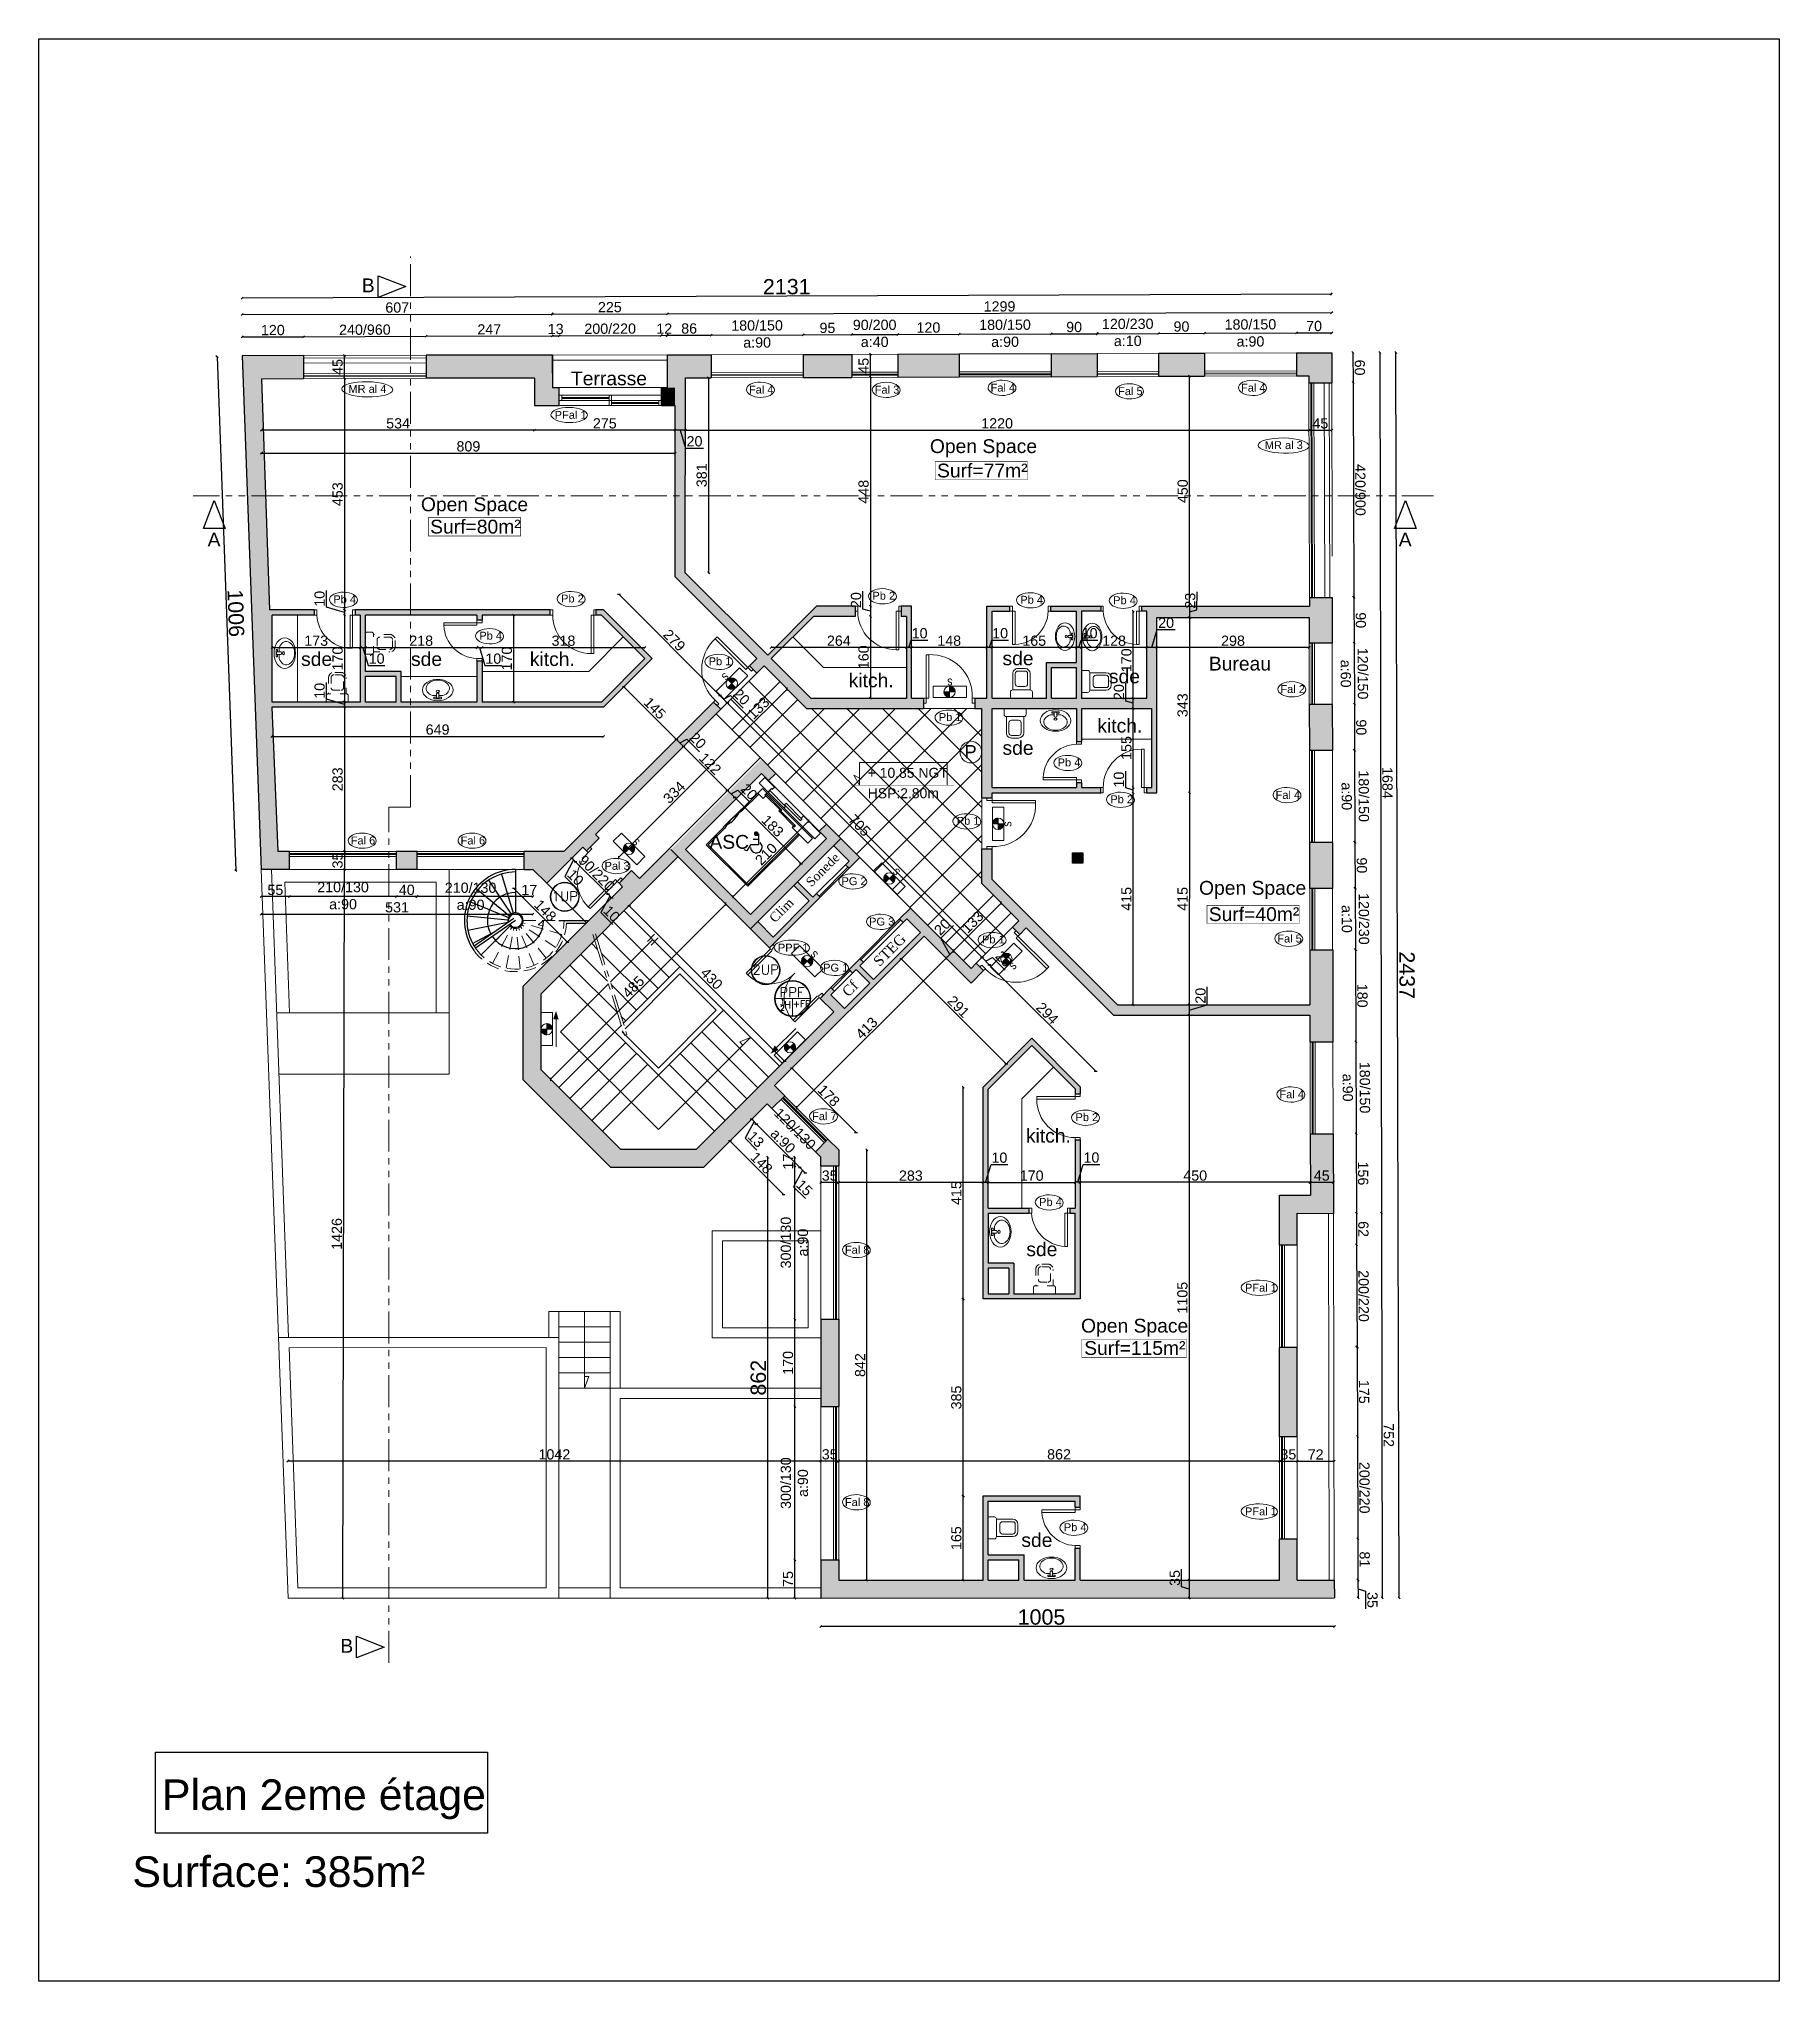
# Model space of a CAD drawing. Header units: millimetres. Extents: x 2804 to 3317, y 6834 to 7064.
# Drawn here: x 2842.07 to 2876.11, y 6912.99 to 6950.98 of the extents above; entities that cross this region are included whole.
import ezdxf

# ---------------------------------------------------------------- set-up
doc = ezdxf.new("R2010")
doc.units = ezdxf.units.MM
doc.header["$PDMODE"] = 1
for name, pattern in [('ACAD_ISO03W100', [30, 12, -18]), ('HIDDEN', [0.375, 0.25, -0.125]), ('PHANTOM2', [1.25, 0.625, -0.125, 0.125, -0.125, 0.125, -0.125])]:
    doc.linetypes.add(name, pattern=pattern)
for name, color, linetype in [('ASCENSEUR', 7, 'Continuous'), ('zin hatch mur', 8, 'Continuous'), ('zin struct', 190, 'HIDDEN'), ('zin texte', 33, 'Continuous')]:
    doc.layers.add(name, color=color, linetype=linetype)
for name, color, linetype, lineweight in [('cach', 7, 'HIDDEN', 20), ('cotation', 3, 'Continuous', 30), ('Escalier', 250, 'Continuous', 30), ('Hachures', 8, 'Continuous', 20), ('menuise', 50, 'Continuous', 18), ('PORT-FEN', 2, 'Continuous', 0), ('SECURITE', 2, 'Continuous', 0), ('STRCUTURE METALLIQUE', 3, 'Continuous', 20), ('structure grt', 150, 'Continuous', 0), ('texte', 3, 'Continuous', 9), ('Trottoires', 140, 'Continuous', 30), ('zin fin', 6, 'Continuous', 9), ('Zin inter', 80, 'ACAD_ISO03W100', 5), ('zin menuiserie', 150, 'Continuous', 5), ('Zin mur', 30, 'Continuous', 30), ('zin sanit', 150, 'Continuous', 5)]:
    doc.layers.add(name, color=color, linetype=linetype, lineweight=lineweight)
doc.styles.add('ARIAL', font='arial.ttf')
doc.styles.add('PA3', font='arial.ttf', dxfattribs={"height": 3})
doc.styles.add('PsikTxtStyle', font='arial.ttf')
doc.styles.add('ROMAND', font='ROMAND.shx')
doc.styles.add('SANSSERIFBOLDOBLIQUE', font='sasbo___.pfb', dxfattribs={"height": 10})
doc.styles.get("Standard").update_dxf_attribs({"font": 'arial.ttf'})
doc.dimstyles.new('cotation 100', dxfattribs={"dimtxt": 0.2, "dimasz": 0.04, "dimexe": 0, "dimexo": 0, "dimgap": 0.03, "dimtad": 1, "dimdec": 0, "dimlfac": 100, "dimdsep": 46, "dimtxsty": 'ARIAL', "dimblk": 'OBLIQUE', "dimcen": 0.09, "dimse1": 1, "dimse2": 1, "dimclrd": 256, "dimclre": 256, "dimclrt": 256, "dimadec": 3, "dimazin": 2, "dimtfac": 1, "dimtdec": 0, "dimtofl": 0, "dimtmove": 1, "dimatfit": 3, "dimfxl": 0, "dimtolj": 1, "dimtzin": 0, "dimlwd": -1, "dimlwe": -1, "dimarcsym": 0})

msp = doc.modelspace()

# ---------------------------------------------------------------- texts
at = {"layer": 'SECURITE', "attachment_point": 2, "rotation": 45}
for s, insert, char_height, width in [('{\\fTimes New Roman|b0|i0|c0|p18;Sonede}', (2857.333, 6934.794, 0), 0.18, 0.9), ('{\\fTimes New Roman|b0|i0|c0|p18;Clim}', (2856.527, 6934.001, 0), 0.18, 0.9), ('{\\fTimes New Roman|b0|i0|c0|p18;STEG}', (2858.635, 6933.231, 0), 0.2, 1.5), ('{\\fTimes New Roman|b0|i0|c0|p18;Cf}', (2857.864, 6932.478, 0), 0.2, 0.5)]:
    msp.add_mtext(s, dxfattribs=dict(at, insert=insert, char_height=char_height, width=width))
at = {"layer": 'structure grt', "ltscale": 0.5, "char_height": 0.195, "width": 13.74632, "attachment_point": 1}
for s, insert in [('{\\C1;+ 10.85 NGT}', (2858.279, 6936.723)), ('{\\C1;HSP:2.80m}', (2858.279, 6936.324))]:
    msp.add_mtext(s, dxfattribs=dict(at, insert=insert))
at = {"layer": 'Zin inter', "ltscale": 0.01, "insert": (2861.284, 6921.752), "char_height": 0.27, "attachment_point": 1}
msp.add_mtext_dynamic_manual_height_columns('sde', width=34.10317, gutter_width=12.5, heights=[0], dxfattribs=at)
at = {"layer": 'Zin mur', "char_height": 0.6, "attachment_point": 1}
for s, insert in [('Plan 2eme étage', (2844.474, 6916.935)), ('Surface: 385m² ', (2843.895, 6915.431))]:
    msp.add_mtext_dynamic_manual_height_columns(s, width=34.10317, gutter_width=12.5, heights=[0], dxfattribs=dict(at, insert=insert))
at = {"layer": 'zin texte', "char_height": 0.27, "attachment_point": 1}
for s, insert in [('B', (2848.383, 6946.297)), ('Terrasse', (2852.474, 6944.476)), ('Open Space', (2859.495, 6943.151)), ('Surf=77m²', (2859.635, 6942.674)), ('Open Space', (2849.539, 6942.013)), ('Surf=80m²', (2849.72, 6941.577)), ('A', (2845.367, 6941.326)), ('A', (2868.666, 6941.326)), ('sde', (2847.195, 6938.986)), ('sde', (2849.345, 6938.986)), ('kitch.', (2851.67, 6938.986)), ('sde', (2860.915, 6939)), ('Bureau ', (2864.952, 6938.897)), ('kitch.', (2857.907, 6938.57)), ('sde', (2862.996, 6938.647)), ('kitch.', (2862.77, 6937.684)), ('sde', (2860.915, 6937.248)), ('ASC', (2855.182, 6935.41)), ('Open Space', (2864.76, 6934.511)), ('Surf=40m²', (2864.95, 6933.996)), ('kitch.', (2861.373, 6929.662)), ('sde', (2861.381, 6927.441)), ('Open Space', (2862.452, 6925.946)), ('Surf=115m²', (2862.514, 6925.509)), ('B', (2847.963, 6919.683))]:
    msp.add_mtext_dynamic_manual_height_columns(s, width=34.10317, gutter_width=12.5, heights=[0], dxfattribs=dict(at, insert=insert))

# ---------------------------------------------------------------- blocks, each defined once
blk = doc.blocks.new('C3A7SB3P')
at = {"layer": 'zin sanit', "linetype": 'ByBlock'}
for p, q in [((0, -19.5), (0, 19.5)), ((0, -17), (0, 17)), ((2, 21.5), (12, 21.5)), ((16, 17.5), (16, -17.5)), ((16, 17), (48, 17)), ((23, -7), (23, 7)), ((28, 12), (48, 12)), ((53, 7), (53, -7)), ((58, 7), (58, -7)), ((12, -21.5), (2, -21.5)), ((48, -17), (16, -17)), ((48, -12), (28, -12))]:
    blk.add_line(p, q, dxfattribs=at)
for centre, radius, start, end in [((2, 19.5), 2, 90, 180), ((12, 17.5), 4, 0, 90), ((28, 7), 5, 90, 180), ((48, 7), 10, 0, 90), ((48, 7), 5, 0, 90), ((2, -19.5), 2, 180, 270), ((12, -17.5), 4, 270, 0), ((28, -7), 5, 180, 270), ((48, -7), 5, 270, 0), ((48, -7), 10, 270, 0)]:
    blk.add_arc(centre, radius, start, end, dxfattribs=at)
blk = doc.blocks.new('P70')
at = {"layer": 'zin menuiserie'}
for p, q in [((0, 650), (0, 0)), ((50, 650), (0, 650)), ((50, 0), (50, 650)), ((-700, 0), (-650, 0)), ((-700, -100), (-700, 0)), ((-650, 0), (-650, -100)), ((0, 0), (100, 0)), ((50, -100), (50, 0)), ((100, 0), (100, -100)), ((-650, -100), (-700, -100)), ((100, -100), (50, -100))]:
    blk.add_line(p, q, dxfattribs=at)
blk.add_arc((31, -31), 682, 92.6275, 177.3725, dxfattribs=at)
blk = doc.blocks.new('P90')
at = {"ltscale": 0.005}
for p, q in [((-50, 752), (-100, 752)), ((-100, 752), (-100, 0)), ((-50, 0), (-50, 752)), ((-900, -100), (-900, 0)), ((-900, 0), (-850, 0)), ((-850, 0), (-850, -100)), ((-100, 0), (-50, 0)), ((-50, 0), (0, 0)), ((-50, -100), (-50, 0)), ((0, 0), (0, -100)), ((-850, -100), (-900, -100)), ((0, -100), (-50, -100))]:
    blk.add_line(p, q, dxfattribs=at)
blk.add_arc((-100, 0), 752, 90, 180, dxfattribs=at)
blk = doc.blocks.new('p100')
at = {"layer": 'zin menuiserie'}
for p, q in [((2868.569, 7190.027), (2868.569, 7189.977)), ((2868.669, 7190.027), (2868.569, 7190.027)), ((2868.569, 7189.977), (2868.669, 7189.977)), ((2868.669, 7189.977), (2868.669, 7190.027)), ((2868.669, 7189.977), (2869.52, 7189.977)), ((2868.669, 7189.927), (2868.669, 7189.977)), ((2869.52, 7189.927), (2868.669, 7189.927)), ((2869.52, 7189.977), (2869.52, 7189.927)), ((2868.669, 7189.077), (2868.569, 7189.077)), ((2868.569, 7189.077), (2868.569, 7189.027)), ((2868.569, 7189.027), (2868.669, 7189.027)), ((2868.669, 7189.027), (2868.669, 7189.077))]:
    blk.add_line(p, q, dxfattribs=at)
blk.add_arc((2868.704, 7189.892), 0.817, 267.544, 2.456, dxfattribs=at)
blk = doc.blocks.new('_Oblique')
at = {"color": 0, "linetype": 'ByBlock', "lineweight": -2}
blk.add_line((-0.5, -0.5), (0.5, 0.5), dxfattribs=at)
blk = doc.blocks.new('*D125')
at = {"layer": 'cotation', "transparency": 16777216}
blk.add_line((2848.042, 6939.711), (2848.042, 6938.011), dxfattribs=at)
at = {"layer": 'Defpoints', "color": 0, "transparency": 16777216}
for p in [(2848.042, 6939.711), (2848.042, 6938.011), (2848.042, 6938.011)]:
    blk.add_point(p, dxfattribs=at)
at = {"layer": 'cotation', "transparency": 16777216, "xscale": 0.04, "yscale": 0.04, "zscale": 0.04}
for p, rotation in [((2848.042, 6939.711), 90), ((2848.042, 6938.011), 270)]:
    blk.add_blockref('_Oblique', p, dxfattribs=dict(at, rotation=rotation))
at = {"layer": 'cotation', "transparency": 16777216, "insert": (2847.91, 6938.861), "char_height": 0.2, "attachment_point": 5, "rotation": 90, "style": 'ARIAL'}
blk.add_mtext('\\A1;170', dxfattribs=at)
blk = doc.blocks.new('lll')
at = {"layer": 'zin sanit'}
for p, q in [((2861.728, 7185.894), (2861.663, 7185.894)), ((2861.686, 7185.944), (2861.809, 7185.944)), ((2861.686, 7185.919), (2861.686, 7185.944)), ((2861.728, 7185.919), (2861.686, 7185.919)), ((2861.768, 7185.937), (2861.728, 7185.937)), ((2861.728, 7185.937), (2861.728, 7185.861)), ((2861.768, 7185.937), (2861.768, 7185.861)), ((2861.809, 7185.919), (2861.768, 7185.919)), ((2861.832, 7185.894), (2861.768, 7185.894)), ((2861.809, 7185.944), (2861.809, 7185.919))]:
    blk.add_line(p, q, dxfattribs=at)
for centre, major_axis, start_param, end_param in [((2861.748, 7185.801), (0.25, 0), 4.712389, 10.995574), ((2861.748, 7185.775), (0.19, 0), 2.032408, 7.39237), ((2861.748, 7185.823), (-0.0258, 0), 1.570796326798575, 7.853981633978161), ((2861.748, 7185.87), (0.0235, 0), 3.694408, 5.73037)]:
    blk.add_ellipse(centre, major_axis=major_axis, ratio=0.7, start_param=start_param, end_param=end_param, dxfattribs=at)
blk = doc.blocks.new('pot')
at = {"layer": 'zin struct'}
for p, q in [((2903.211, 7133.085), (2903.011, 7133.085)), ((2903.111, 7133.185), (2903.111, 7132.985))]:
    blk.add_line(p, q, dxfattribs=at)
blk.add_lwpolyline([(2903.011, 7133.185), (2903.211, 7133.185), (2903.211, 7132.985), (2903.011, 7132.985)], close=True, dxfattribs=at)
blk = doc.blocks.new('*D116')
at = {"layer": 'cotation', "transparency": 16777216}
blk.add_line((2866.934, 6928.615), (2862.436, 6928.615), dxfattribs=at)
at = {"layer": 'Defpoints', "color": 0, "transparency": 16777216}
for p in [(2862.436, 6930.344), (2866.934, 6929.455), (2862.436, 6928.615)]:
    blk.add_point(p, dxfattribs=at)
at = {"layer": 'cotation', "transparency": 16777216, "xscale": 0.04, "yscale": 0.04, "zscale": 0.04, "rotation": 180}
blk.add_blockref('_Oblique', (2862.436, 6928.615), dxfattribs=at)
at = {"layer": 'cotation', "transparency": 16777216, "xscale": 0.04, "yscale": 0.04, "zscale": 0.04}
blk.add_blockref('_Oblique', (2866.934, 6928.615), dxfattribs=at)
at = {"layer": 'cotation', "transparency": 16777216, "insert": (2864.685, 6928.747), "char_height": 0.2, "attachment_point": 5, "style": 'ARIAL'}
blk.add_mtext('\\A1;450', dxfattribs=at)
blk = doc.blocks.new('*D117')
at = {"layer": 'cotation', "transparency": 16777216}
blk.add_line((2860.636, 6928.613), (2862.336, 6928.613), dxfattribs=at)
at = {"layer": 'Defpoints', "color": 0, "transparency": 16777216}
for p in [(2860.636, 6929.115), (2862.336, 6929.115), (2862.336, 6928.613)]:
    blk.add_point(p, dxfattribs=at)
at = {"layer": 'cotation', "transparency": 16777216, "xscale": 0.04, "yscale": 0.04, "zscale": 0.04, "rotation": 180}
blk.add_blockref('_Oblique', (2860.636, 6928.613), dxfattribs=at)
at = {"layer": 'cotation', "transparency": 16777216, "xscale": 0.04, "yscale": 0.04, "zscale": 0.04}
blk.add_blockref('_Oblique', (2862.336, 6928.613), dxfattribs=at)
at = {"layer": 'cotation', "transparency": 16777216, "insert": (2861.486, 6928.745), "char_height": 0.2, "attachment_point": 5, "style": 'ARIAL'}
blk.add_mtext('\\A1;170', dxfattribs=at)
blk = doc.blocks.new('*D118')
at = {"layer": 'cotation', "transparency": 16777216}
blk.add_line((2860.989, 6930.931), (2858.934, 6932.986), dxfattribs=at)
at = {"layer": 'Defpoints', "color": 0, "transparency": 16777216}
for p in [(2858.934, 6932.986), (2858.481, 6932.533), (2860.536, 6930.478)]:
    blk.add_point(p, dxfattribs=at)
at = {"layer": 'cotation', "transparency": 16777216, "xscale": 0.04, "yscale": 0.04, "zscale": 0.04}
for p, rotation in [((2858.934, 6932.986), 134.9999999998859), ((2860.989, 6930.931), 314.9999999998859)]:
    blk.add_blockref('_Oblique', p, dxfattribs=dict(at, rotation=rotation))
at = {"layer": 'cotation', "transparency": 16777216, "insert": (2860.055, 6932.052), "char_height": 0.2, "attachment_point": 5, "rotation": 315, "style": 'ARIAL'}
blk.add_mtext('\\A1;291', dxfattribs=at)
blk = doc.blocks.new('*D119')
at = {"layer": 'cotation', "transparency": 16777216}
blk.add_line((2859.812, 6933), (2856.889, 6930.077), dxfattribs=at)
at = {"layer": 'Defpoints', "color": 0, "transparency": 16777216}
for p in [(2859.381, 6933.432), (2856.457, 6930.508), (2856.889, 6930.077)]:
    blk.add_point(p, dxfattribs=at)
at = {"layer": 'cotation', "transparency": 16777216, "xscale": 0.04, "yscale": 0.04, "zscale": 0.04}
for p, rotation in [((2859.812, 6933), 44.99999999989305), ((2856.889, 6930.077), 224.999999999893)]:
    blk.add_blockref('_Oblique', p, dxfattribs=dict(at, rotation=rotation))
at = {"layer": 'cotation', "transparency": 16777216, "insert": (2858.257, 6931.632), "char_height": 0.2, "attachment_point": 5, "rotation": 45, "style": 'ARIAL'}
blk.add_mtext('\\A1;413', dxfattribs=at)
blk = doc.blocks.new('*D120')
at = {"layer": 'cotation', "transparency": 16777216}
blk.add_line((2853.509, 6938.309), (2854.535, 6937.283), dxfattribs=at)
at = {"layer": 'Defpoints', "color": 0, "transparency": 16777216}
for p in [(2853.111, 6937.911), (2854.535, 6937.283), (2854.136, 6936.885)]:
    blk.add_point(p, dxfattribs=at)
at = {"layer": 'cotation', "transparency": 16777216, "xscale": 0.04, "yscale": 0.04, "zscale": 0.04}
for p, rotation in [((2853.509, 6938.309), 134.999999999441), ((2854.535, 6937.283), 314.999999999441)]:
    blk.add_blockref('_Oblique', p, dxfattribs=dict(at, rotation=rotation))
at = {"layer": 'cotation', "transparency": 16777216, "insert": (2854.115, 6937.89), "char_height": 0.2, "attachment_point": 5, "rotation": 315, "style": 'ARIAL'}
blk.add_mtext('\\A1;145', dxfattribs=at)
blk = doc.blocks.new('*D121')
at = {"layer": 'cotation', "transparency": 16777216}
blk.add_line((2855.767, 6937.329), (2853.406, 6934.968), dxfattribs=at)
at = {"layer": 'Defpoints', "color": 0, "transparency": 16777216}
for p in [(2856.199, 6936.897), (2853.406, 6934.968), (2853.838, 6934.536)]:
    blk.add_point(p, dxfattribs=at)
at = {"layer": 'cotation', "transparency": 16777216, "xscale": 0.04, "yscale": 0.04, "zscale": 0.04}
for p, rotation in [((2855.767, 6937.329), 45.00000000029249), ((2853.406, 6934.968), 225.0000000002925)]:
    blk.add_blockref('_Oblique', p, dxfattribs=dict(at, rotation=rotation))
at = {"layer": 'cotation', "transparency": 16777216, "insert": (2854.493, 6936.242), "char_height": 0.2, "attachment_point": 5, "rotation": 45, "style": 'ARIAL'}
blk.add_mtext('\\A1;334', dxfattribs=at)
blk = doc.blocks.new('*D122')
at = {"layer": 'cotation', "transparency": 16777216}
blk.add_line((2848.042, 6944.341), (2848.042, 6939.811), dxfattribs=at)
at = {"layer": 'Defpoints', "color": 0, "transparency": 16777216}
for p in [(2847.89, 6944.341), (2847.889, 6939.811), (2848.042, 6939.811)]:
    blk.add_point(p, dxfattribs=at)
at = {"layer": 'cotation', "transparency": 16777216, "xscale": 0.04, "yscale": 0.04, "zscale": 0.04}
for p, rotation in [((2848.042, 6944.341), 90), ((2848.042, 6939.811), 270)]:
    blk.add_blockref('_Oblique', p, dxfattribs=dict(at, rotation=rotation))
at = {"layer": 'cotation', "transparency": 16777216, "insert": (2847.91, 6942.076), "char_height": 0.2, "attachment_point": 5, "rotation": 90, "style": 'ARIAL'}
blk.add_mtext('\\A1;453', dxfattribs=at)
blk = doc.blocks.new('*D123')
at = {"layer": 'cotation', "transparency": 16777216}
blk.add_line((2848.042, 6937.911), (2848.042, 6935.086), dxfattribs=at)
at = {"layer": 'Defpoints', "color": 0, "transparency": 16777216}
for p in [(2848.042, 6937.911), (2848.042, 6935.086), (2848.042, 6935.086)]:
    blk.add_point(p, dxfattribs=at)
at = {"layer": 'cotation', "transparency": 16777216, "xscale": 0.04, "yscale": 0.04, "zscale": 0.04}
for p, rotation in [((2848.042, 6937.911), 90), ((2848.042, 6935.086), 270)]:
    blk.add_blockref('_Oblique', p, dxfattribs=dict(at, rotation=rotation))
at = {"layer": 'cotation', "transparency": 16777216, "insert": (2847.91, 6936.498), "char_height": 0.2, "attachment_point": 5, "rotation": 90, "style": 'ARIAL'}
blk.add_mtext('\\A1;283', dxfattribs=at)
blk = doc.blocks.new('*D124')
at = {"layer": 'cotation', "transparency": 16777216}
blk.add_line((2858.331, 6944.363), (2858.331, 6939.886), dxfattribs=at)
at = {"layer": 'Defpoints', "color": 0, "transparency": 16777216}
for p in [(2858.11, 6944.363), (2858.331, 6939.886), (2858.971, 6939.886)]:
    blk.add_point(p, dxfattribs=at)
at = {"layer": 'cotation', "transparency": 16777216, "xscale": 0.04, "yscale": 0.04, "zscale": 0.04}
for p, rotation in [((2858.331, 6944.363), 90), ((2858.331, 6939.886), 270)]:
    blk.add_blockref('_Oblique', p, dxfattribs=dict(at, rotation=rotation))
at = {"layer": 'cotation', "transparency": 16777216, "insert": (2858.199, 6942.124), "char_height": 0.2, "attachment_point": 5, "rotation": 90, "style": 'ARIAL'}
blk.add_mtext('\\A1;448', dxfattribs=at)
blk = doc.blocks.new('*D126')
at = {"layer": 'cotation', "transparency": 16777216}
blk.add_line((2864.572, 6939.886), (2864.574, 6944.384), dxfattribs=at)
at = {"layer": 'Defpoints', "color": 0, "transparency": 16777216}
for p in [(2864.574, 6944.384), (2864.574, 6944.384), (2864.572, 6939.886)]:
    blk.add_point(p, dxfattribs=at)
at = {"layer": 'cotation', "transparency": 16777216, "xscale": 0.04, "yscale": 0.04, "zscale": 0.04}
for p, rotation in [((2864.574, 6944.384), 89.97948378173861), ((2864.572, 6939.886), 269.9794837817386)]:
    blk.add_blockref('_Oblique', p, dxfattribs=dict(at, rotation=rotation))
at = {"layer": 'cotation', "transparency": 16777216, "insert": (2864.441, 6942.135), "char_height": 0.2, "attachment_point": 5, "rotation": 89.9795, "style": 'ARIAL'}
blk.add_mtext('\\A1;450', dxfattribs=at)
blk = doc.blocks.new('*D127')
at = {"layer": 'cotation', "transparency": 16777216}
blk.add_line((2858.264, 6920.831), (2858.264, 6929.249), dxfattribs=at)
at = {"layer": 'Defpoints', "color": 0, "transparency": 16777216}
for p in [(2857.711, 6929.249), (2858.264, 6929.249), (2857.711, 6920.831)]:
    blk.add_point(p, dxfattribs=at)
at = {"layer": 'cotation', "transparency": 16777216, "xscale": 0.04, "yscale": 0.04, "zscale": 0.04}
for p, rotation in [((2858.264, 6929.249), 90), ((2858.264, 6920.831), 270)]:
    blk.add_blockref('_Oblique', p, dxfattribs=dict(at, rotation=rotation))
at = {"layer": 'cotation', "transparency": 16777216, "insert": (2858.132, 6925.04), "char_height": 0.2, "attachment_point": 5, "rotation": 90, "style": 'ARIAL'}
blk.add_mtext('\\A1;842', dxfattribs=at)
blk = doc.blocks.new('*D128')
at = {"layer": 'cotation', "transparency": 16777216}
blk.add_line((2851.353, 6939.711), (2851.353, 6938.011), dxfattribs=at)
at = {"layer": 'Defpoints', "color": 0, "transparency": 16777216}
for p in [(2851.353, 6939.711), (2851.353, 6938.011), (2851.353, 6938.011)]:
    blk.add_point(p, dxfattribs=at)
at = {"layer": 'cotation', "transparency": 16777216, "xscale": 0.04, "yscale": 0.04, "zscale": 0.04}
for p, rotation in [((2851.353, 6939.711), 90), ((2851.353, 6938.011), 270)]:
    blk.add_blockref('_Oblique', p, dxfattribs=dict(at, rotation=rotation))
at = {"layer": 'cotation', "transparency": 16777216, "insert": (2851.221, 6938.861), "char_height": 0.2, "attachment_point": 5, "rotation": 90, "style": 'ARIAL'}
blk.add_mtext('\\A1;170', dxfattribs=at)
blk = doc.blocks.new('*D129')
at = {"layer": 'cotation', "transparency": 16777216}
blk.add_line((2854.712, 6943.329), (2866.907, 6943.329), dxfattribs=at)
at = {"layer": 'Defpoints', "color": 0, "transparency": 16777216}
for p in [(2854.712, 6944.09), (2866.907, 6944.393), (2866.907, 6943.329)]:
    blk.add_point(p, dxfattribs=at)
at = {"layer": 'cotation', "transparency": 16777216, "xscale": 0.04, "yscale": 0.04, "zscale": 0.04, "rotation": 180}
blk.add_blockref('_Oblique', (2854.712, 6943.329), dxfattribs=at)
at = {"layer": 'cotation', "transparency": 16777216, "xscale": 0.04, "yscale": 0.04, "zscale": 0.04}
blk.add_blockref('_Oblique', (2866.907, 6943.329), dxfattribs=at)
at = {"layer": 'cotation', "transparency": 16777216, "insert": (2860.81, 6943.461), "char_height": 0.2, "attachment_point": 5, "style": 'ARIAL'}
blk.add_mtext('\\A1;1220', dxfattribs=at)
blk = doc.blocks.new('*D130')
at = {"layer": 'cotation', "transparency": 16777216}
blk.add_line((2855.164, 6944.351), (2855.163, 6940.541), dxfattribs=at)
at = {"layer": 'Defpoints', "color": 0, "transparency": 16777216}
for p in [(2854.712, 6944.351), (2854.711, 6940.541), (2855.163, 6940.541)]:
    blk.add_point(p, dxfattribs=at)
at = {"layer": 'cotation', "transparency": 16777216, "xscale": 0.04, "yscale": 0.04, "zscale": 0.04}
for p, rotation in [((2855.164, 6944.351), 89.97814010724662), ((2855.163, 6940.541), 269.9781401072466)]:
    blk.add_blockref('_Oblique', p, dxfattribs=dict(at, rotation=rotation))
at = {"layer": 'cotation', "transparency": 16777216, "insert": (2855.032, 6942.446), "char_height": 0.2, "attachment_point": 5, "rotation": 89.9781, "style": 'ARIAL'}
blk.add_mtext('\\A1;381', dxfattribs=at)
blk = doc.blocks.new('*D131')
at = {"layer": 'cotation', "transparency": 16777216}
blk.add_line((2860.536, 6928.613), (2857.711, 6928.613), dxfattribs=at)
at = {"layer": 'Defpoints', "color": 0, "transparency": 16777216}
for p in [(2857.711, 6928.613), (2857.711, 6927.43), (2860.536, 6927.43)]:
    blk.add_point(p, dxfattribs=at)
at = {"layer": 'cotation', "transparency": 16777216, "xscale": 0.04, "yscale": 0.04, "zscale": 0.04, "rotation": 180}
blk.add_blockref('_Oblique', (2857.711, 6928.613), dxfattribs=at)
at = {"layer": 'cotation', "transparency": 16777216, "xscale": 0.04, "yscale": 0.04, "zscale": 0.04}
blk.add_blockref('_Oblique', (2860.536, 6928.613), dxfattribs=at)
at = {"layer": 'cotation', "transparency": 16777216, "insert": (2859.123, 6928.745), "char_height": 0.2, "attachment_point": 5, "style": 'ARIAL'}
blk.add_mtext('\\A1;283', dxfattribs=at)
blk = doc.blocks.new('*D132')
at = {"layer": 'cotation', "transparency": 16777216}
blk.add_line((2860.516, 6933.012), (2855.531, 6937.997), dxfattribs=at)
at = {"layer": 'Defpoints', "color": 0, "transparency": 16777216}
for p in [(2855.531, 6937.997), (2855.315, 6937.781), (2860.3, 6932.796)]:
    blk.add_point(p, dxfattribs=at)
at = {"layer": 'cotation', "transparency": 16777216, "xscale": 0.04, "yscale": 0.04, "zscale": 0.04}
for p, rotation in [((2855.531, 6937.997), 135.0000000005854), ((2860.516, 6933.012), 315.0000000005854)]:
    blk.add_blockref('_Oblique', p, dxfattribs=dict(at, rotation=rotation))
at = {"layer": 'cotation', "transparency": 16777216, "insert": (2858.117, 6935.597), "char_height": 0.2, "attachment_point": 5, "rotation": 315, "style": 'ARIAL'}
blk.add_mtext('\\A1;705', dxfattribs=at)
blk = doc.blocks.new('*D133')
at = {"layer": 'cotation', "transparency": 16777216}
blk.add_line((2855.389, 6938.138), (2853.414, 6940.114), dxfattribs=at)
at = {"layer": 'Defpoints', "color": 0, "transparency": 16777216}
for p in [(2853.414, 6940.114), (2853.111, 6939.811), (2855.032, 6937.781)]:
    blk.add_point(p, dxfattribs=at)
at = {"layer": 'cotation', "transparency": 16777216, "xscale": 0.04, "yscale": 0.04, "zscale": 0.04}
for p, rotation in [((2853.414, 6940.114), 135.0000000005856), ((2855.389, 6938.138), 315.0000000005855)]:
    blk.add_blockref('_Oblique', p, dxfattribs=dict(at, rotation=rotation))
at = {"layer": 'cotation', "transparency": 16777216, "insert": (2854.495, 6939.219), "char_height": 0.2, "attachment_point": 5, "rotation": 315, "style": 'ARIAL'}
blk.add_mtext('\\A1;279', dxfattribs=at)
blk = doc.blocks.new('*D134')
at = {"layer": 'cotation', "transparency": 16777216}
blk.add_line((2860.657, 6932.87), (2862.739, 6930.789), dxfattribs=at)
at = {"layer": 'Defpoints', "color": 0, "transparency": 16777216}
for p in [(2860.545, 6932.758), (2862.739, 6930.789), (2862.436, 6930.486)]:
    blk.add_point(p, dxfattribs=at)
at = {"layer": 'cotation', "transparency": 16777216, "xscale": 0.04, "yscale": 0.04, "zscale": 0.04}
for p, rotation in [((2860.657, 6932.87), 135.0000000005856), ((2862.739, 6930.789), 315.0000000005855)]:
    blk.add_blockref('_Oblique', p, dxfattribs=dict(at, rotation=rotation))
at = {"layer": 'cotation', "transparency": 16777216, "insert": (2861.791, 6931.923), "char_height": 0.2, "attachment_point": 5, "rotation": 315, "style": 'ARIAL'}
blk.add_mtext('\\A1;294', dxfattribs=at)
blk = doc.blocks.new('*D135')
at = {"layer": 'cotation', "transparency": 16777216}
blk.add_line((2856.323, 6920.482), (2856.323, 6929.104), dxfattribs=at)
at = {"layer": 'Defpoints', "color": 0, "transparency": 16777216}
for p in [(2856.323, 6929.104), (2857.361, 6929.104), (2857.361, 6920.482)]:
    blk.add_point(p, dxfattribs=at)
at = {"layer": 'cotation', "transparency": 16777216, "xscale": 0.04, "yscale": 0.04, "zscale": 0.04}
for p, rotation in [((2856.323, 6929.104), 90), ((2856.323, 6920.482), 270)]:
    blk.add_blockref('_Oblique', p, dxfattribs=dict(at, rotation=rotation))
at = {"layer": 'cotation', "transparency": 16777216, "insert": (2856.14, 6924.793), "char_height": 0.3, "attachment_point": 5, "rotation": 90, "style": 'ARIAL'}
blk.add_mtext('\\A1;862', dxfattribs=at)
blk = doc.blocks.new('*D136')
at = {"layer": 'cotation', "transparency": 16777216}
blk.add_line((2856.632, 6928.376), (2855.584, 6929.424), dxfattribs=at)
at = {"layer": 'Defpoints', "color": 0, "transparency": 16777216}
for p in [(2856.313, 6930.152), (2855.584, 6929.424), (2857.361, 6929.104)]:
    blk.add_point(p, dxfattribs=at)
at = {"layer": 'cotation', "transparency": 16777216, "xscale": 0.04, "yscale": 0.04, "zscale": 0.04}
for p, rotation in [((2855.584, 6929.424), 134.9999999999379), ((2856.632, 6928.376), 314.9999999999379)]:
    blk.add_blockref('_Oblique', p, dxfattribs=dict(at, rotation=rotation))
at = {"layer": 'cotation', "transparency": 16777216, "insert": (2856.202, 6928.993), "char_height": 0.2, "attachment_point": 5, "rotation": 315, "style": 'ARIAL'}
blk.add_mtext('\\A1;148', dxfattribs=at)
blk = doc.blocks.new('*D137')
at = {"layer": 'cotation', "transparency": 16777216}
blk.add_line((2857.36, 6923.161), (2846.939, 6923.159), dxfattribs=at)
at = {"layer": 'Defpoints', "color": 0, "transparency": 16777216}
for p in [(2846.939, 6923.159), (2846.94, 6920.481), (2857.361, 6920.482)]:
    blk.add_point(p, dxfattribs=at)
at = {"layer": 'cotation', "transparency": 16777216, "xscale": 0.04, "yscale": 0.04, "zscale": 0.04}
for p, rotation in [((2846.939, 6923.159), 180.0086271025975), ((2857.36, 6923.161), 0.008627102597502654)]:
    blk.add_blockref('_Oblique', p, dxfattribs=dict(at, rotation=rotation))
at = {"layer": 'cotation', "transparency": 16777216, "insert": (2852.15, 6923.292), "char_height": 0.2, "attachment_point": 5, "rotation": 0.0086, "style": 'ARIAL'}
blk.add_mtext('\\A1;1042', dxfattribs=at)
blk = doc.blocks.new('*D138')
at = {"layer": 'cotation', "transparency": 16777216}
blk.add_line((2848.012, 6920.478), (2848.042, 6934.733), dxfattribs=at)
at = {"layer": 'Defpoints', "color": 0, "transparency": 16777216}
for p in [(2846.97, 6934.736), (2848.042, 6934.733), (2846.94, 6920.481)]:
    blk.add_point(p, dxfattribs=at)
at = {"layer": 'cotation', "transparency": 16777216, "xscale": 0.04, "yscale": 0.04, "zscale": 0.04}
for p, rotation in [((2848.042, 6934.733), 89.87942035938507), ((2848.012, 6920.478), 269.8794203593851)]:
    blk.add_blockref('_Oblique', p, dxfattribs=dict(at, rotation=rotation))
at = {"layer": 'cotation', "transparency": 16777216, "insert": (2847.895, 6927.606), "char_height": 0.2, "attachment_point": 5, "rotation": 89.8794, "style": 'ARIAL'}
blk.add_mtext('\\A1;1426', dxfattribs=at)
blk = doc.blocks.new('*D139')
at = {"layer": 'cotation', "transparency": 16777216}
blk.add_line((2852.074, 6930.631), (2855.502, 6934.058), dxfattribs=at)
at = {"layer": 'Defpoints', "color": 0, "transparency": 16777216}
for p in [(2855.5, 6934.06), (2855.502, 6934.058), (2852.073, 6930.632)]:
    blk.add_point(p, dxfattribs=at)
at = {"layer": 'cotation', "transparency": 16777216, "xscale": 0.04, "yscale": 0.04, "zscale": 0.04}
for p, rotation in [((2855.502, 6934.058), 44.99999999995059), ((2852.074, 6930.631), 224.9999999999506)]:
    blk.add_blockref('_Oblique', p, dxfattribs=dict(at, rotation=rotation))
at = {"layer": 'cotation', "transparency": 16777216, "insert": (2853.695, 6932.438), "char_height": 0.2, "attachment_point": 5, "rotation": 45, "style": 'ARIAL'}
blk.add_mtext('\\A1;485', dxfattribs=at)
blk = doc.blocks.new('*D140')
at = {"layer": 'cotation', "transparency": 16777216}
blk.add_line((2855.643, 6934.2), (2857.128, 6935.685), dxfattribs=at)
at = {"layer": 'Defpoints', "color": 0, "transparency": 16777216}
for p in [(2857.128, 6935.685), (2857.471, 6935.341), (2855.986, 6933.856)]:
    blk.add_point(p, dxfattribs=at)
at = {"layer": 'cotation', "transparency": 16777216, "xscale": 0.04, "yscale": 0.04, "zscale": 0.04}
for p, rotation in [((2857.128, 6935.685), 44.99999999995092), ((2855.643, 6934.2), 224.9999999999509)]:
    blk.add_blockref('_Oblique', p, dxfattribs=dict(at, rotation=rotation))
at = {"layer": 'cotation', "transparency": 16777216, "insert": (2856.292, 6935.036), "char_height": 0.2, "attachment_point": 5, "rotation": 45, "style": 'ARIAL'}
blk.add_mtext('\\A1;210', dxfattribs=at)
blk = doc.blocks.new('*D141')
at = {"layer": 'cotation', "transparency": 16777216}
blk.add_line((2853.612, 6934.027), (2856.653, 6930.987), dxfattribs=at)
at = {"layer": 'Defpoints', "color": 0, "transparency": 16777216}
for p in [(2853.512, 6933.927), (2856.552, 6930.886), (2856.653, 6930.987)]:
    blk.add_point(p, dxfattribs=at)
at = {"layer": 'cotation', "transparency": 16777216, "xscale": 0.04, "yscale": 0.04, "zscale": 0.04}
for p, rotation in [((2853.612, 6934.027), 134.99999999991), ((2856.653, 6930.987), 314.99999999991)]:
    blk.add_blockref('_Oblique', p, dxfattribs=dict(at, rotation=rotation))
at = {"layer": 'cotation', "transparency": 16777216, "insert": (2855.226, 6932.6), "char_height": 0.2, "attachment_point": 5, "rotation": 315, "style": 'ARIAL'}
blk.add_mtext('\\A1;430', dxfattribs=at)
blk = doc.blocks.new('*D142')
at = {"layer": 'cotation', "transparency": 16777216}
blk.add_line((2856.794, 6930.845), (2858.05, 6929.589), dxfattribs=at)
at = {"layer": 'Defpoints', "color": 0, "transparency": 16777216}
for p in [(2856.457, 6930.508), (2858.05, 6929.589), (2857.711, 6929.249)]:
    blk.add_point(p, dxfattribs=at)
at = {"layer": 'cotation', "transparency": 16777216, "xscale": 0.04, "yscale": 0.04, "zscale": 0.04}
for p, rotation in [((2856.794, 6930.845), 134.9999999999097), ((2858.05, 6929.589), 314.9999999999097)]:
    blk.add_blockref('_Oblique', p, dxfattribs=dict(at, rotation=rotation))
at = {"layer": 'cotation', "transparency": 16777216, "insert": (2857.516, 6930.311), "char_height": 0.2, "attachment_point": 5, "rotation": 315, "style": 'ARIAL'}
blk.add_mtext('\\A1;178', dxfattribs=at)
blk = doc.blocks.new('*D143')
at = {"layer": 'cotation', "transparency": 16777216}
blk.add_line((2846.415, 6933.862), (2851.73, 6933.862), dxfattribs=at)
at = {"layer": 'Defpoints', "color": 0, "transparency": 16777216}
for p in [(2846.415, 6934.736), (2851.73, 6934.736), (2851.73, 6933.862)]:
    blk.add_point(p, dxfattribs=at)
at = {"layer": 'cotation', "transparency": 16777216, "xscale": 0.04, "yscale": 0.04, "zscale": 0.04, "rotation": 180}
blk.add_blockref('_Oblique', (2846.415, 6933.862), dxfattribs=at)
at = {"layer": 'cotation', "transparency": 16777216, "xscale": 0.04, "yscale": 0.04, "zscale": 0.04}
blk.add_blockref('_Oblique', (2851.73, 6933.862), dxfattribs=at)
at = {"layer": 'cotation', "transparency": 16777216, "insert": (2849.072, 6933.994), "char_height": 0.2, "attachment_point": 5, "style": 'ARIAL'}
blk.add_mtext('\\A1;531', dxfattribs=at)
blk = doc.blocks.new('*D144')
at = {"layer": 'cotation', "transparency": 16777216}
blk.add_line((2851.356, 6934.362), (2852.404, 6933.314), dxfattribs=at)
at = {"layer": 'Defpoints', "color": 0, "transparency": 16777216}
for p in [(2851.73, 6934.736), (2852.778, 6933.688), (2852.404, 6933.314)]:
    blk.add_point(p, dxfattribs=at)
at = {"layer": 'cotation', "transparency": 16777216, "xscale": 0.04, "yscale": 0.04, "zscale": 0.04}
for p, rotation in [((2851.356, 6934.362), 134.9999999999751), ((2852.404, 6933.314), 314.9999999999751)]:
    blk.add_blockref('_Oblique', p, dxfattribs=dict(at, rotation=rotation))
at = {"layer": 'cotation', "transparency": 16777216, "insert": (2851.973, 6933.931), "char_height": 0.2, "attachment_point": 5, "rotation": 315, "style": 'ARIAL'}
blk.add_mtext('\\A1;148', dxfattribs=at)
blk = doc.blocks.new('*D145')
at = {"layer": 'cotation', "transparency": 16777216}
blk.add_line((2846.621, 6937.339), (2853.111, 6937.339), dxfattribs=at)
at = {"layer": 'Defpoints', "color": 0, "transparency": 16777216}
for p in [(2846.621, 6937.911), (2853.111, 6937.911), (2853.111, 6937.339)]:
    blk.add_point(p, dxfattribs=at)
at = {"layer": 'cotation', "transparency": 16777216, "xscale": 0.04, "yscale": 0.04, "zscale": 0.04, "rotation": 180}
blk.add_blockref('_Oblique', (2846.621, 6937.339), dxfattribs=at)
at = {"layer": 'cotation', "transparency": 16777216, "xscale": 0.04, "yscale": 0.04, "zscale": 0.04}
blk.add_blockref('_Oblique', (2853.111, 6937.339), dxfattribs=at)
at = {"layer": 'cotation', "transparency": 16777216, "insert": (2849.866, 6937.471), "char_height": 0.2, "attachment_point": 5, "style": 'ARIAL'}
blk.add_mtext('\\A1;649', dxfattribs=at)
blk = doc.blocks.new('*D146')
at = {"layer": 'cotation', "transparency": 16777216}
blk.add_line((2860.145, 6920.831), (2860.145, 6922.479), dxfattribs=at)
at = {"layer": 'Defpoints', "color": 0, "transparency": 16777216}
for p in [(2860.145, 6922.479), (2860.536, 6922.479), (2860.536, 6920.831)]:
    blk.add_point(p, dxfattribs=at)
at = {"layer": 'cotation', "transparency": 16777216, "xscale": 0.04, "yscale": 0.04, "zscale": 0.04}
for p, rotation in [((2860.145, 6922.479), 90), ((2860.145, 6920.831), 270)]:
    blk.add_blockref('_Oblique', p, dxfattribs=dict(at, rotation=rotation))
at = {"layer": 'cotation', "transparency": 16777216, "insert": (2860.013, 6921.655), "char_height": 0.2, "attachment_point": 5, "rotation": 90, "style": 'ARIAL'}
blk.add_mtext('\\A1;165', dxfattribs=at)
blk = doc.blocks.new('*D147')
at = {"layer": 'cotation', "transparency": 16777216}
blk.add_line((2860.145, 6922.479), (2860.145, 6926.333), dxfattribs=at)
at = {"layer": 'Defpoints', "color": 0, "transparency": 16777216}
for p in [(2860.145, 6926.333), (2860.536, 6926.333), (2860.536, 6922.479)]:
    blk.add_point(p, dxfattribs=at)
at = {"layer": 'cotation', "transparency": 16777216, "xscale": 0.04, "yscale": 0.04, "zscale": 0.04}
for p, rotation in [((2860.145, 6926.333), 90), ((2860.145, 6922.479), 270)]:
    blk.add_blockref('_Oblique', p, dxfattribs=dict(at, rotation=rotation))
at = {"layer": 'cotation', "transparency": 16777216, "insert": (2860.013, 6924.406), "char_height": 0.2, "attachment_point": 5, "rotation": 90, "style": 'ARIAL'}
blk.add_mtext('\\A1;385', dxfattribs=at)
blk = doc.blocks.new('*D148')
at = {"layer": 'cotation', "transparency": 16777216}
blk.add_line((2860.145, 6926.333), (2860.145, 6930.478), dxfattribs=at)
at = {"layer": 'Defpoints', "color": 0, "transparency": 16777216}
for p in [(2860.145, 6930.478), (2860.536, 6930.478), (2860.536, 6926.333)]:
    blk.add_point(p, dxfattribs=at)
at = {"layer": 'cotation', "transparency": 16777216, "xscale": 0.04, "yscale": 0.04, "zscale": 0.04}
for p, rotation in [((2860.145, 6930.478), 90), ((2860.145, 6926.333), 270)]:
    blk.add_blockref('_Oblique', p, dxfattribs=dict(at, rotation=rotation))
at = {"layer": 'cotation', "transparency": 16777216, "insert": (2860.013, 6928.405), "char_height": 0.2, "attachment_point": 5, "rotation": 90, "style": 'ARIAL'}
blk.add_mtext('\\A1;415', dxfattribs=at)
blk = doc.blocks.new('*D149')
at = {"layer": 'cotation', "transparency": 16777216}
blk.add_line((2866.331, 6923.161), (2857.711, 6923.161), dxfattribs=at)
at = {"layer": 'Defpoints', "color": 0, "transparency": 16777216}
for p in [(2857.711, 6923.161), (2866.331, 6921.636), (2857.711, 6920.831)]:
    blk.add_point(p, dxfattribs=at)
at = {"layer": 'cotation', "transparency": 16777216, "xscale": 0.04, "yscale": 0.04, "zscale": 0.04, "rotation": 180}
blk.add_blockref('_Oblique', (2857.711, 6923.161), dxfattribs=at)
at = {"layer": 'cotation', "transparency": 16777216, "xscale": 0.04, "yscale": 0.04, "zscale": 0.04}
blk.add_blockref('_Oblique', (2866.331, 6923.161), dxfattribs=at)
at = {"layer": 'cotation', "transparency": 16777216, "insert": (2862.021, 6923.293), "char_height": 0.2, "attachment_point": 5, "style": 'ARIAL'}
blk.add_mtext('\\A1;862', dxfattribs=at)
blk = doc.blocks.new('*D150')
at = {"layer": 'cotation', "transparency": 16777216}
blk.add_line((2868.677, 6920.486), (2868.61, 6944.847), dxfattribs=at)
at = {"layer": 'Defpoints', "color": 0, "transparency": 16777216}
for p in [(2867.355, 6944.844), (2868.61, 6944.847), (2868, 6920.484)]:
    blk.add_point(p, dxfattribs=at)
at = {"layer": 'cotation', "transparency": 16777216, "xscale": 0.04, "yscale": 0.04, "zscale": 0.04}
for p, rotation in [((2868.61, 6944.847), 90.15959209187983), ((2868.677, 6920.486), 270.1595920918798)]:
    blk.add_blockref('_Oblique', p, dxfattribs=dict(at, rotation=rotation))
at = {"layer": 'cotation', "transparency": 16777216, "insert": (2868.827, 6932.667), "char_height": 0.3, "attachment_point": 5, "rotation": 270.1596, "style": 'ARIAL'}
blk.add_mtext('\\A1;2437', dxfattribs=at)
blk = doc.blocks.new('*D151')
at = {"layer": 'cotation', "transparency": 16777216}
blk.add_line((2867.407, 6919.928), (2857.361, 6919.926), dxfattribs=at)
at = {"layer": 'Defpoints', "color": 0, "transparency": 16777216}
for p in [(2857.361, 6920.482), (2867.407, 6920.484), (2857.361, 6919.926)]:
    blk.add_point(p, dxfattribs=at)
at = {"layer": 'cotation', "transparency": 16777216, "xscale": 0.04, "yscale": 0.04, "zscale": 0.04}
for p, rotation in [((2857.361, 6919.926), 180.0114628127907), ((2867.407, 6919.928), 0.01146281279064354)]:
    blk.add_blockref('_Oblique', p, dxfattribs=dict(at, rotation=rotation))
at = {"layer": 'cotation', "transparency": 16777216, "insert": (2861.678, 6920.11), "char_height": 0.3, "attachment_point": 5, "rotation": 0.0115, "style": 'ARIAL'}
blk.add_mtext('\\A1;1005', dxfattribs=at)
blk = doc.blocks.new('*D152')
at = {"layer": 'cotation', "transparency": 16777216}
blk.add_line((2845.551, 6944.766), (2845.921, 6934.718), dxfattribs=at)
at = {"layer": 'Defpoints', "color": 0, "transparency": 16777216}
for p in [(2846.045, 6944.784), (2845.921, 6934.718), (2846.415, 6934.736)]:
    blk.add_point(p, dxfattribs=at)
at = {"layer": 'cotation', "transparency": 16777216, "xscale": 0.04, "yscale": 0.04, "zscale": 0.04}
for p, rotation in [((2845.551, 6944.766), 92.10827966792719), ((2845.921, 6934.718), 272.1082796679273)]:
    blk.add_blockref('_Oblique', p, dxfattribs=dict(at, rotation=rotation))
at = {"layer": 'cotation', "transparency": 16777216, "insert": (2845.919, 6939.749), "char_height": 0.3, "attachment_point": 5, "rotation": 272.1083, "style": 'ARIAL'}
blk.add_mtext('\\A1;1006', dxfattribs=at)
blk = doc.blocks.new('*X298')
at = {"color": 0, "linetype": 'Continuous'}
for p, q in [((2123.9, 1390.3), (2124, 1390.4)), ((2133.9, 1380.4), (2123.9, 1390.4)), ((2124, 1389.5), (2124.9, 1390.4)), ((2133, 1380.5), (2124, 1389.5)), ((2124.1, 1388.7), (2125.8, 1390.4)), ((2131.9, 1380.6), (2124.1, 1388.4)), ((2124.2, 1388), (2126.7, 1390.4)), ((2124.4, 1387.3), (2127.5, 1390.4)), ((2130.7, 1380.9), (2124.4, 1387.2)), ((2124.7, 1386.6), (2128.4, 1390.4)), ((2133.9, 1381.3), (2124.8, 1390.4)), ((2124.9, 1386), (2129.3, 1390.4)), ((2129.2, 1381.6), (2125.1, 1385.7)), ((2125.2, 1385.4), (2130.2, 1390.4)), ((2125.6, 1384.9), (2131.1, 1390.4)), ((2133.9, 1382.2), (2125.7, 1390.4)), ((2125.9, 1384.4), (2132, 1390.4)), ((2126.3, 1383.9), (2132.8, 1390.4)), ((2133.9, 1383.1), (2126.6, 1390.4)), ((2126.8, 1383.4), (2133.7, 1390.4)), ((2127.2, 1383), (2133.9, 1389.7)), ((2133.9, 1384), (2127.5, 1390.4)), ((2127.7, 1382.6), (2133.9, 1388.8)), ((2128.2, 1382.2), (2133.9, 1387.9)), ((2133.9, 1384.8), (2128.4, 1390.4)), ((2128.7, 1381.9), (2133.9, 1387)), ((2133.9, 1385.7), (2129.2, 1390.4)), ((2129.3, 1381.5), (2133.9, 1386.1)), ((2129.9, 1381.3), (2133.9, 1385.3)), ((2133.9, 1386.6), (2130.1, 1390.4)), ((2130.5, 1381), (2133.9, 1384.4)), ((2133.9, 1387.5), (2131, 1390.4)), ((2131.2, 1380.8), (2133.9, 1383.5)), ((2133.9, 1388.4), (2131.9, 1390.4)), ((2131.9, 1380.6), (2133.9, 1382.6)), ((2132.7, 1380.5), (2133.9, 1381.7)), ((2133.9, 1389.3), (2132.8, 1390.4)), ((2133.5, 1380.4), (2133.9, 1380.8)), ((2133.9, 1390.1), (2133.7, 1390.4))]:
    blk.add_line(p, q, dxfattribs=at)
blk = doc.blocks.new('*X299')
at = {"color": 0, "linetype": 'Continuous'}
for p, q in [((2123.9, 1390.3), (2124, 1390.4)), ((2133.9, 1380.4), (2123.9, 1390.4)), ((2124, 1389.5), (2124.9, 1390.4)), ((2133, 1380.5), (2124, 1389.5)), ((2124.1, 1388.7), (2125.8, 1390.4)), ((2131.9, 1380.6), (2124.1, 1388.4)), ((2124.2, 1388), (2126.7, 1390.4)), ((2124.4, 1387.3), (2127.5, 1390.4)), ((2130.7, 1380.9), (2124.4, 1387.2)), ((2124.7, 1386.6), (2128.4, 1390.4)), ((2133.9, 1381.3), (2124.8, 1390.4)), ((2124.9, 1386), (2129.3, 1390.4)), ((2129.2, 1381.6), (2125.1, 1385.7)), ((2125.2, 1385.4), (2130.2, 1390.4)), ((2125.6, 1384.9), (2131.1, 1390.4)), ((2133.9, 1382.2), (2125.7, 1390.4)), ((2125.9, 1384.4), (2132, 1390.4)), ((2126.3, 1383.9), (2132.8, 1390.4)), ((2133.9, 1383.1), (2126.6, 1390.4)), ((2126.8, 1383.4), (2133.7, 1390.4)), ((2127.2, 1383), (2133.9, 1389.7)), ((2133.9, 1384), (2127.5, 1390.4)), ((2127.7, 1382.6), (2133.9, 1388.8)), ((2128.2, 1382.2), (2133.9, 1387.9)), ((2133.9, 1384.8), (2128.4, 1390.4)), ((2128.7, 1381.9), (2133.9, 1387)), ((2133.9, 1385.7), (2129.2, 1390.4)), ((2129.3, 1381.5), (2133.9, 1386.1)), ((2129.9, 1381.3), (2133.9, 1385.3)), ((2133.9, 1386.6), (2130.1, 1390.4)), ((2130.5, 1381), (2133.9, 1384.4)), ((2133.9, 1387.5), (2131, 1390.4)), ((2131.2, 1380.8), (2133.9, 1383.5)), ((2133.9, 1388.4), (2131.9, 1390.4)), ((2131.9, 1380.6), (2133.9, 1382.6)), ((2132.7, 1380.5), (2133.9, 1381.7)), ((2133.9, 1389.3), (2132.8, 1390.4)), ((2133.5, 1380.4), (2133.9, 1380.8)), ((2133.9, 1390.1), (2133.7, 1390.4))]:
    blk.add_line(p, q, dxfattribs=at)
blk = doc.blocks.new('sec 2eme')
at = {"layer": 'SECURITE', "true_color": 0x939598}
h = blk.add_hatch(color=252, dxfattribs=at)
edge = h.paths.add_edge_path()
edge.add_arc((2620.922, 6694.811), 0.284, -180, 0, ccw=False)
edge.add_arc((2620.922, 6694.811), 0.284, 0, 180, ccw=False)
edge = h.paths.add_edge_path(flags=16)
edge.add_arc((2620.922, 6694.811), 0.273, -180, 0, ccw=False)
edge.add_arc((2620.922, 6694.811), 0.273, 0, 180, ccw=False)
h = blk.add_hatch(color=252, dxfattribs=at)
edge = h.paths.add_edge_path()
edge.add_arc((2624.851, 6693.376), 0.284, -180, 0, ccw=False)
edge.add_arc((2624.851, 6693.376), 0.284, 0, 180, ccw=False)
edge = h.paths.add_edge_path(flags=16)
edge.add_arc((2624.851, 6693.376), 0.273, -180, 0, ccw=False)
edge.add_arc((2624.851, 6693.376), 0.273, 0, 180, ccw=False)
h = blk.add_hatch(color=252, dxfattribs=at)
edge = h.paths.add_edge_path()
edge.add_arc((2625.379, 6692.822), 0.354, -180, 0, ccw=False)
edge.add_arc((2625.379, 6692.822), 0.354, 0, 180, ccw=False)
edge = h.paths.add_edge_path(flags=16)
edge.add_arc((2625.379, 6692.822), 0.342, -180, 0, ccw=False)
edge.add_arc((2625.379, 6692.822), 0.342, 0, 180, ccw=False)
at = {"layer": 'SECURITE', "color": 252, "true_color": 0x939598}
for p, q in [((2623.884, 6698.833, 1.396), (2624.344, 6699.293, 1.396)), ((2623.884, 6698.833, 1.396), (2624.344, 6699.293, 1.396)), ((2624.502, 6699.134, 1.396), (2624.043, 6698.675, 1.396)), ((2624.502, 6699.134, 1.396), (2624.043, 6698.675, 1.396)), ((2624.27, 6698.902, 1.396), (2624.112, 6699.06, 1.396)), ((2624.27, 6698.902, 1.396), (2624.112, 6699.06, 1.396)), ((2624.27, 6698.902, 1.396), (2624.112, 6699.06, 1.396)), ((2624.27, 6698.902, 1.396), (2624.112, 6699.06, 1.396)), ((2624.27, 6698.902, 1.396), (2624.112, 6699.06, 1.396)), ((2624.27, 6698.902, 1.396), (2624.112, 6699.06, 1.396)), ((2624.27, 6698.902, 1.396), (2624.112, 6699.06, 1.396)), ((2624.27, 6698.902, 1.396), (2624.112, 6699.06, 1.396)), ((2624.27, 6699.06, 1.396), (2624.114, 6698.904, 1.396)), ((2624.27, 6699.06, 1.396), (2624.114, 6698.904, 1.396)), ((2624.344, 6699.293, 1.396), (2624.502, 6699.134, 1.396)), ((2624.344, 6699.293, 1.396), (2624.502, 6699.134, 1.396)), ((2624.043, 6698.675, 1.396), (2623.884, 6698.833, 1.396)), ((2624.043, 6698.675, 1.396), (2623.884, 6698.833, 1.396)), ((2628.128, 6698.935, 1.396), (2628.778, 6698.935, 1.396)), ((2628.128, 6698.711, 1.396), (2628.128, 6698.935, 1.396)), ((2628.128, 6698.935, 1.396), (2628.778, 6698.935, 1.396)), ((2628.128, 6698.711, 1.396), (2628.128, 6698.935, 1.396)), ((2628.778, 6698.711, 1.396), (2628.128, 6698.711, 1.396)), ((2628.778, 6698.711, 1.396), (2628.128, 6698.711, 1.396)), ((2628.561, 6698.823, 1.396), (2628.34, 6698.823, 1.396)), ((2628.561, 6698.823, 1.396), (2628.34, 6698.823, 1.396)), ((2628.45, 6698.711, 1.396), (2628.45, 6698.934, 1.396)), ((2628.45, 6698.711, 1.396), (2628.45, 6698.934, 1.396)), ((2628.45, 6698.711, 1.396), (2628.45, 6698.934, 1.396)), ((2628.45, 6698.711, 1.396), (2628.45, 6698.934, 1.396)), ((2628.45, 6698.711, 1.396), (2628.45, 6698.934, 1.396)), ((2628.45, 6698.711, 1.396), (2628.45, 6698.934, 1.396)), ((2628.45, 6698.711, 1.396), (2628.45, 6698.934, 1.396)), ((2628.45, 6698.711, 1.396), (2628.45, 6698.934, 1.396)), ((2628.778, 6698.935, 1.396), (2628.778, 6698.711, 1.396)), ((2628.778, 6698.935, 1.396), (2628.778, 6698.711, 1.396)), ((2629.288, 6695.911, 1.396), (2629.288, 6696.562, 1.396)), ((2629.288, 6696.562, 1.396), (2629.512, 6696.562, 1.396)), ((2629.288, 6695.911, 1.396), (2629.288, 6696.562, 1.396)), ((2629.288, 6696.562, 1.396), (2629.512, 6696.562, 1.396)), ((2629.4, 6696.129, 1.396), (2629.4, 6696.349, 1.396)), ((2629.4, 6696.129, 1.396), (2629.4, 6696.349, 1.396)), ((2629.512, 6696.562, 1.396), (2629.512, 6695.911, 1.396)), ((2629.512, 6696.562, 1.396), (2629.512, 6695.911, 1.396)), ((2621.873, 6695.9, 1.396), (2622.031, 6696.058, 1.396)), ((2621.873, 6695.9, 1.396), (2622.031, 6696.058, 1.396)), ((2622.031, 6696.058, 1.396), (2622.491, 6695.598, 1.396)), ((2622.031, 6696.058, 1.396), (2622.491, 6695.598, 1.396)), ((2629.289, 6696.24, 1.396), (2629.512, 6696.24, 1.396)), ((2629.289, 6696.24, 1.396), (2629.512, 6696.24, 1.396)), ((2629.289, 6696.24, 1.396), (2629.512, 6696.24, 1.396)), ((2629.289, 6696.24, 1.396), (2629.512, 6696.24, 1.396)), ((2629.289, 6696.24, 1.396), (2629.512, 6696.24, 1.396)), ((2629.289, 6696.24, 1.396), (2629.512, 6696.24, 1.396)), ((2629.289, 6696.24, 1.396), (2629.512, 6696.24, 1.396)), ((2629.289, 6696.24, 1.396), (2629.512, 6696.24, 1.396)), ((2622.333, 6695.44, 1.396), (2621.873, 6695.9, 1.396)), ((2622.333, 6695.44, 1.396), (2621.873, 6695.9, 1.396)), ((2622.101, 6695.672, 1.396), (2622.258, 6695.83, 1.396)), ((2622.101, 6695.672, 1.396), (2622.258, 6695.83, 1.396)), ((2622.101, 6695.672, 1.396), (2622.258, 6695.83, 1.396)), ((2622.101, 6695.672, 1.396), (2622.258, 6695.83, 1.396)), ((2622.101, 6695.672, 1.396), (2622.258, 6695.83, 1.396)), ((2622.101, 6695.672, 1.396), (2622.258, 6695.83, 1.396)), ((2622.101, 6695.672, 1.396), (2622.258, 6695.83, 1.396)), ((2622.101, 6695.672, 1.396), (2622.258, 6695.83, 1.396)), ((2622.258, 6695.672, 1.396), (2622.102, 6695.828, 1.396)), ((2622.258, 6695.672, 1.396), (2622.102, 6695.828, 1.396)), ((2622.491, 6695.598, 1.396), (2622.333, 6695.44, 1.396)), ((2622.491, 6695.598, 1.396), (2622.333, 6695.44, 1.396)), ((2629.512, 6695.911, 1.396), (2629.288, 6695.911, 1.396)), ((2629.512, 6695.911, 1.396), (2629.288, 6695.911, 1.396)), ((2626.965, 6695.317), (2627.123, 6695.476)), ((2626.965, 6695.317), (2627.123, 6695.476)), ((2627.425, 6694.858), (2626.965, 6695.317)), ((2627.425, 6694.858), (2626.965, 6695.317)), ((2627.123, 6695.476), (2627.583, 6695.016)), ((2627.123, 6695.476), (2627.583, 6695.016)), ((2627.193, 6695.09), (2627.35, 6695.248)), ((2627.193, 6695.09), (2627.35, 6695.248)), ((2627.193, 6695.09), (2627.35, 6695.248)), ((2627.193, 6695.09), (2627.35, 6695.248)), ((2627.193, 6695.09), (2627.35, 6695.248)), ((2627.193, 6695.09), (2627.35, 6695.248)), ((2627.193, 6695.09), (2627.35, 6695.248)), ((2627.193, 6695.09), (2627.35, 6695.248)), ((2627.35, 6695.09), (2627.194, 6695.246)), ((2627.35, 6695.09), (2627.194, 6695.246)), ((2627.583, 6695.016), (2627.425, 6694.858)), ((2627.583, 6695.016), (2627.425, 6694.858)), ((2625.357, 6693.703, 1.396), (2625.515, 6693.861, 1.396)), ((2625.357, 6693.703, 1.396), (2625.515, 6693.861, 1.396)), ((2625.817, 6693.243, 1.396), (2625.357, 6693.703, 1.396)), ((2625.817, 6693.243, 1.396), (2625.357, 6693.703, 1.396)), ((2625.515, 6693.861, 1.396), (2625.975, 6693.401, 1.396)), ((2625.515, 6693.861, 1.396), (2625.975, 6693.401, 1.396)), ((2629.25, 6693.444, 1.396), (2629.709, 6693.904, 1.396)), ((2629.25, 6693.444, 1.396), (2629.709, 6693.904, 1.396)), ((2629.868, 6693.746, 1.396), (2629.408, 6693.286, 1.396)), ((2629.868, 6693.746, 1.396), (2629.408, 6693.286, 1.396)), ((2629.482, 6693.676, 1.396), (2629.64, 6693.519, 1.396)), ((2629.482, 6693.676, 1.396), (2629.64, 6693.519, 1.396)), ((2629.482, 6693.676, 1.396), (2629.64, 6693.519, 1.396)), ((2629.482, 6693.676, 1.396), (2629.64, 6693.519, 1.396)), ((2629.482, 6693.676, 1.396), (2629.64, 6693.519, 1.396)), ((2629.482, 6693.676, 1.396), (2629.64, 6693.519, 1.396)), ((2629.482, 6693.676, 1.396), (2629.64, 6693.519, 1.396)), ((2629.482, 6693.676, 1.396), (2629.64, 6693.519, 1.396)), ((2629.482, 6693.519, 1.396), (2629.638, 6693.675, 1.396)), ((2629.482, 6693.519, 1.396), (2629.638, 6693.675, 1.396)), ((2629.709, 6693.904, 1.396), (2629.868, 6693.746, 1.396)), ((2629.709, 6693.904, 1.396), (2629.868, 6693.746, 1.396)), ((2625.585, 6693.476, 1.396), (2625.742, 6693.633, 1.396)), ((2625.585, 6693.476, 1.396), (2625.742, 6693.633, 1.396)), ((2625.585, 6693.476, 1.396), (2625.742, 6693.633, 1.396)), ((2625.585, 6693.476, 1.396), (2625.742, 6693.633, 1.396)), ((2625.585, 6693.476, 1.396), (2625.742, 6693.633, 1.396)), ((2625.585, 6693.476, 1.396), (2625.742, 6693.633, 1.396)), ((2625.585, 6693.476, 1.396), (2625.742, 6693.633, 1.396)), ((2625.585, 6693.476, 1.396), (2625.742, 6693.633, 1.396)), ((2625.742, 6693.476, 1.396), (2625.586, 6693.632, 1.396)), ((2625.742, 6693.476, 1.396), (2625.586, 6693.632, 1.396)), ((2625.975, 6693.401, 1.396), (2625.817, 6693.243, 1.396)), ((2625.975, 6693.401, 1.396), (2625.817, 6693.243, 1.396)), ((2629.408, 6693.286, 1.396), (2629.25, 6693.444, 1.396)), ((2629.408, 6693.286, 1.396), (2629.25, 6693.444, 1.396)), ((2620.461, 6692.545, 1.117), (2620.461, 6691.901, 1.117)), ((2620.682, 6692.545, 1.117), (2620.461, 6692.545, 1.117)), ((2620.461, 6692.545, 1.117), (2620.461, 6691.901, 1.117)), ((2620.682, 6692.545, 1.117), (2620.461, 6692.545, 1.117)), ((2620.682, 6691.901, 1.117), (2620.682, 6692.545, 1.117)), ((2620.682, 6691.901, 1.117), (2620.682, 6692.545, 1.117)), ((2620.709, 6692.424, 1.117), (2620.756, 6692.564, 1.117)), ((2620.709, 6692.424, 1.117), (2620.756, 6692.564, 1.117)), ((2625.72, 6692.822, 0), (2625.037, 6692.822, 0)), ((2625.144, 6692.7, 0), (2625.209, 6692.7, 0)), ((2625.379, 6692.822, 0), (2625.379, 6692.48, 0)), ((2620.461, 6692.22, 1.117), (2620.682, 6692.22, 1.117)), ((2620.461, 6692.22, 1.117), (2620.682, 6692.22, 1.117)), ((2620.461, 6692.22, 1.117), (2620.682, 6692.22, 1.117)), ((2620.461, 6692.22, 1.117), (2620.682, 6692.22, 1.117)), ((2620.461, 6692.22, 1.117), (2620.682, 6692.22, 1.117)), ((2620.461, 6692.22, 1.117), (2620.682, 6692.22, 1.117)), ((2620.461, 6692.22, 1.117), (2620.682, 6692.22, 1.117)), ((2620.461, 6692.22, 1.117), (2620.682, 6692.22, 1.117)), ((2620.572, 6692.33, 1.117), (2620.572, 6692.112, 1.117)), ((2620.572, 6692.33, 1.117), (2620.572, 6692.112, 1.117)), ((2620.801, 6692.421, 1.117), (2620.709, 6692.424, 1.117)), ((2620.801, 6692.421, 1.117), (2620.709, 6692.424, 1.117)), ((2620.756, 6692.477, 1.117), (2620.756, 6691.879, 1.117)), ((2620.756, 6692.477, 1.117), (2620.756, 6691.879, 1.117)), ((2625.017, 6691.816, 1.117), (2625.44, 6692.238, 1.117)), ((2625.017, 6691.816, 1.117), (2625.44, 6692.238, 1.117)), ((2625.476, 6692.171, 1.117), (2625.021, 6691.716, 1.117)), ((2625.476, 6692.171, 1.117), (2625.021, 6691.716, 1.117)), ((2625.633, 6692.014, 1.117), (2625.476, 6692.171, 1.117)), ((2625.633, 6692.014, 1.117), (2625.476, 6692.171, 1.117)), ((2620.461, 6691.901, 1.117), (2620.682, 6691.901, 1.117)), ((2620.461, 6691.901, 1.117), (2620.682, 6691.901, 1.117)), ((2625.088, 6691.82, 1.117), (2624.955, 6691.755, 1.117)), ((2625.088, 6691.82, 1.117), (2624.955, 6691.755, 1.117)), ((2625.025, 6691.888, 1.117), (2625.088, 6691.82, 1.117)), ((2625.025, 6691.888, 1.117), (2625.088, 6691.82, 1.117)), ((2625.177, 6691.559, 1.117), (2625.633, 6692.014, 1.117)), ((2625.177, 6691.559, 1.117), (2625.633, 6692.014, 1.117)), ((2625.407, 6691.789, 1.117), (2625.251, 6691.945, 1.117)), ((2625.407, 6691.789, 1.117), (2625.251, 6691.945, 1.117)), ((2625.407, 6691.789, 1.117), (2625.251, 6691.945, 1.117)), ((2625.407, 6691.789, 1.117), (2625.251, 6691.945, 1.117)), ((2625.407, 6691.789, 1.117), (2625.251, 6691.945, 1.117)), ((2625.407, 6691.789, 1.117), (2625.251, 6691.945, 1.117)), ((2625.407, 6691.789, 1.117), (2625.251, 6691.945, 1.117)), ((2625.407, 6691.789, 1.117), (2625.251, 6691.945, 1.117)), ((2625.251, 6691.789, 1.117), (2625.406, 6691.944, 1.117)), ((2625.251, 6691.789, 1.117), (2625.406, 6691.944, 1.117)), ((2625.021, 6691.716, 1.117), (2625.177, 6691.559, 1.117)), ((2625.021, 6691.716, 1.117), (2625.177, 6691.559, 1.117))]:
    blk.add_line(p, q, dxfattribs=at)
for centre, radius in [((2624.191, 6698.981, 1.396), 0.111), ((2624.191, 6698.981, 1.396), 0.111), ((2628.45, 6698.823, 1.396), 0.111), ((2628.45, 6698.823, 1.396), 0.111), ((2628.867, 6697.643), 0.212), ((2629.4, 6696.24, 1.396), 0.111), ((2629.4, 6696.24, 1.396), 0.111), ((2622.179, 6695.751, 1.396), 0.111), ((2622.179, 6695.751, 1.396), 0.111), ((2627.272, 6695.169), 0.111), ((2627.272, 6695.169), 0.111), ((2625.664, 6693.555, 1.396), 0.111), ((2625.664, 6693.555, 1.396), 0.111), ((2629.561, 6693.597, 1.396), 0.111), ((2629.561, 6693.597, 1.396), 0.111), ((2620.572, 6692.22, 1.117), 0.11), ((2620.572, 6692.22, 1.117), 0.11), ((2625.329, 6691.867, 1.117), 0.11), ((2625.329, 6691.867, 1.117), 0.11)]:
    blk.add_circle(centre, radius, dxfattribs=at)
for centre, radius, start, end in [((2624.191, 6698.981, 1.396), 0.111, 135, 225), ((2624.191, 6698.981, 1.396), 0.111, 135, 225), ((2624.191, 6698.981, 1.396), 0.111, 135, 225), ((2624.191, 6698.981, 1.396), 0.111, 135, 225), ((2624.191, 6698.981, 1.396), 0.111, 135, 225), ((2624.191, 6698.981, 1.396), 0.111, 135, 225), ((2624.191, 6698.981, 1.396), 0.111, 225, 315), ((2624.191, 6698.981, 1.396), 0.111, 225, 315), ((2624.191, 6698.981, 1.396), 0.111, 225, 315), ((2624.191, 6698.981, 1.396), 0.111, 225, 315), ((2624.191, 6698.981, 1.396), 0.111, 225, 315), ((2624.191, 6698.981, 1.396), 0.111, 225, 315), ((2628.45, 6698.823, 1.396), 0.111, 90, 180), ((2628.45, 6698.823, 1.396), 0.111, 90, 180), ((2628.45, 6698.823, 1.396), 0.111, 90, 180), ((2628.45, 6698.823, 1.396), 0.111, 90, 180), ((2628.45, 6698.823, 1.396), 0.111, 90, 180), ((2628.45, 6698.823, 1.396), 0.111, 90, 180), ((2628.45, 6698.823, 1.396), 0.111, 180, 270), ((2628.45, 6698.823, 1.396), 0.111, 180, 270), ((2628.45, 6698.823, 1.396), 0.111, 180, 270), ((2628.45, 6698.823, 1.396), 0.111, 180, 270), ((2628.45, 6698.823, 1.396), 0.111, 180, 270), ((2628.45, 6698.823, 1.396), 0.111, 180, 270), ((2629.4, 6696.24, 1.396), 0.111, 90, 180), ((2629.4, 6696.24, 1.396), 0.111, 90, 180), ((2629.4, 6696.24, 1.396), 0.111, 90, 180), ((2629.4, 6696.24, 1.396), 0.111, 90, 180), ((2629.4, 6696.24, 1.396), 0.111, 90, 180), ((2629.4, 6696.24, 1.396), 0.111, 90, 180), ((2629.4, 6696.24, 1.396), 0.111, 0, 90), ((2629.4, 6696.24, 1.396), 0.111, 0, 90), ((2629.4, 6696.24, 1.396), 0.111, 0, 90), ((2629.4, 6696.24, 1.396), 0.111, 0, 90), ((2629.4, 6696.24, 1.396), 0.111, 0, 90), ((2629.4, 6696.24, 1.396), 0.111, 0, 90), ((2622.179, 6695.751, 1.396), 0.111, 135, 225), ((2622.179, 6695.751, 1.396), 0.111, 135, 225), ((2622.179, 6695.751, 1.396), 0.111, 135, 225), ((2622.179, 6695.751, 1.396), 0.111, 135, 225), ((2622.179, 6695.751, 1.396), 0.111, 135, 225), ((2622.179, 6695.751, 1.396), 0.111, 135, 225), ((2622.179, 6695.751, 1.396), 0.111, 45, 135), ((2622.179, 6695.751, 1.396), 0.111, 45, 135), ((2622.179, 6695.751, 1.396), 0.111, 45, 135), ((2622.179, 6695.751, 1.396), 0.111, 45, 135), ((2622.179, 6695.751, 1.396), 0.111, 45, 135), ((2622.179, 6695.751, 1.396), 0.111, 45, 135), ((2627.272, 6695.169), 0.111, 135, 225), ((2627.272, 6695.169), 0.111, 135, 225), ((2627.272, 6695.169), 0.111, 135, 225), ((2627.272, 6695.169), 0.111, 135, 225), ((2627.272, 6695.169), 0.111, 135, 225), ((2627.272, 6695.169), 0.111, 135, 225), ((2627.272, 6695.169), 0.111, 45, 135), ((2627.272, 6695.169), 0.111, 45, 135), ((2627.272, 6695.169), 0.111, 45, 135), ((2627.272, 6695.169), 0.111, 45, 135), ((2627.272, 6695.169), 0.111, 45, 135), ((2627.272, 6695.169), 0.111, 45, 135), ((2620.922, 6694.811, 0), 0.284, 0, 180), ((2620.922, 6694.811, 0), 0.284, 180, 0), ((2620.922, 6694.811, 0), 0.273, 0, 180), ((2620.922, 6694.811, 0), 0.273, 180, 0), ((2624.851, 6693.376, 0), 0.284, 0, 180), ((2624.851, 6693.376, 0), 0.273, 0, 180), ((2625.664, 6693.555, 1.396), 0.111, 45, 135), ((2625.664, 6693.555, 1.396), 0.111, 45, 135), ((2625.664, 6693.555, 1.396), 0.111, 45, 135), ((2625.664, 6693.555, 1.396), 0.111, 45, 135), ((2625.664, 6693.555, 1.396), 0.111, 45, 135), ((2625.664, 6693.555, 1.396), 0.111, 45, 135), ((2629.561, 6693.597, 1.396), 0.111, 45, 135), ((2629.561, 6693.597, 1.396), 0.111, 45, 135), ((2629.561, 6693.597, 1.396), 0.111, 45, 135), ((2629.561, 6693.597, 1.396), 0.111, 45, 135), ((2629.561, 6693.597, 1.396), 0.111, 45, 135), ((2629.561, 6693.597, 1.396), 0.111, 45, 135), ((2629.561, 6693.597, 1.396), 0.111, 315, 45), ((2629.561, 6693.597, 1.396), 0.111, 315, 45), ((2629.561, 6693.597, 1.396), 0.111, 315, 45), ((2629.561, 6693.597, 1.396), 0.111, 315, 45), ((2629.561, 6693.597, 1.396), 0.111, 315, 45), ((2629.561, 6693.597, 1.396), 0.111, 315, 45), ((2624.851, 6693.376, 0), 0.284, 180, 0), ((2624.851, 6693.376, 0), 0.273, 180, 0), ((2625.664, 6693.555, 1.396), 0.111, 135, 225), ((2625.664, 6693.555, 1.396), 0.111, 135, 225), ((2625.664, 6693.555, 1.396), 0.111, 135, 225), ((2625.664, 6693.555, 1.396), 0.111, 135, 225), ((2625.664, 6693.555, 1.396), 0.111, 135, 225), ((2625.664, 6693.555, 1.396), 0.111, 135, 225), ((2625.379, 6692.822, 0), 0.354, 0, 180), ((2625.379, 6692.822, 0), 0.342, 0, 180), ((2625.379, 6692.822, 0), 0.354, 180, 0), ((2625.379, 6692.822, 0), 0.342, 180, 0), ((2620.572, 6692.22, 1.117), 0.11, 180, 270), ((2620.572, 6692.22, 1.117), 0.11, 180, 270), ((2620.572, 6692.22, 1.117), 0.11, 180, 270), ((2620.572, 6692.22, 1.117), 0.11, 180, 270), ((2620.572, 6692.22, 1.117), 0.11, 180, 270), ((2620.572, 6692.22, 1.117), 0.11, 180, 270), ((2620.572, 6692.22, 1.117), 0.11, 270, 0), ((2620.572, 6692.22, 1.117), 0.11, 270, 0), ((2620.572, 6692.22, 1.117), 0.11, 270, 0), ((2620.572, 6692.22, 1.117), 0.11, 270, 0), ((2620.572, 6692.22, 1.117), 0.11, 270, 0), ((2620.572, 6692.22, 1.117), 0.11, 270, 0), ((2625.329, 6691.867, 1.117), 0.11, 45, 135), ((2625.329, 6691.867, 1.117), 0.11, 45, 135), ((2625.329, 6691.867, 1.117), 0.11, 45, 135), ((2625.329, 6691.867, 1.117), 0.11, 45, 135), ((2625.329, 6691.867, 1.117), 0.11, 45, 135), ((2625.329, 6691.867, 1.117), 0.11, 45, 135), ((2625.329, 6691.867, 1.117), 0.11, 315, 45), ((2625.329, 6691.867, 1.117), 0.11, 315, 45), ((2625.329, 6691.867, 1.117), 0.11, 315, 45), ((2625.329, 6691.867, 1.117), 0.11, 315, 45), ((2625.329, 6691.867, 1.117), 0.11, 315, 45), ((2625.329, 6691.867, 1.117), 0.11, 315, 45)]:
    blk.add_arc(centre, radius, start, end, dxfattribs=at)
for points in [[(2620.709, 6692.424, 1.117), (2620.756, 6692.564, 1.117), (2620.801, 6692.421, 1.117)], [(2620.709, 6692.424, 1.117), (2620.756, 6692.564, 1.117), (2620.801, 6692.421, 1.117)], [(2625.088, 6691.82, 1.117), (2624.955, 6691.755, 1.117), (2625.025, 6691.888, 1.117)], [(2625.088, 6691.82, 1.117), (2624.955, 6691.755, 1.117), (2625.025, 6691.888, 1.117)]]:
    blk.add_solid(points, dxfattribs=at)
at = {"layer": 'SECURITE', "color": 252, "true_color": 0x939598, "extrusion": (0, 0, -1)}
for name, p, xscale, yscale, zscale, rotation in [('*X298', (-2630.072, 6726.859, -1.396), -0.01118662049062554, 0.01118662042579673, 0.01118662047361531, 135.0000000000001), ('*X298', (-2630.072, 6726.859, -1.396), -0.01118662049062554, 0.01118662042579673, 0.01118662047361531, 135.0000000000001), ('*X298', (-2630.091, 6671.108, -1.396), 0.01118662045994821, 0.01118662045994821, 0.01118662045994821, 44.96149107211245), ('*X298', (-2630.091, 6671.108, -1.396), 0.01118662045994821, 0.01118662045994821, 0.01118662045994821, 44.96149107211245), ('*X298', (-2612.912, 6674.941, -1.396), 0.01118662045994821, 0.01118662045994821, 0.01118662045994821, 89.96149107211241), ('*X298', (-2612.912, 6674.941, -1.396), 0.01118662045994821, 0.01118662045994821, 0.01118662045994821, 89.96149107211241), ('*X298', (-2652.321, 6714.376, -1.396), -0.01118662049062554, 0.01118662042579673, 0.01118662047361531, 180), ('*X298', (-2652.321, 6714.376, -1.396), -0.01118662049062554, 0.01118662042579673, 0.01118662047361531, 180), ('*X298', (-2605.519, 6711.778, -1.396), 0.01118662045994822, 0.01118662045994822, 0.01118662045994822, 179.9614910721124), ('*X298', (-2605.519, 6711.778, -1.396), 0.01118662045994822, 0.01118662045994822, 0.01118662045994822, 179.9614910721124), ('*X298', (-2644.954, 6672.369, -1.396), -0.01118662049062554, 0.01118662042579673, 0.01118662047361531, 270), ('*X298', (-2644.954, 6672.369, -1.396), -0.01118662049062554, 0.01118662042579673, 0.01118662047361531, 270), ('*X298', (-2594.306, 6689.851, -1.396), 0.01118662045994821, 0.01118662045994821, 0.01118662045994821, 134.9614910721125), ('*X298', (-2594.306, 6689.851, -1.396), 0.01118662045994821, 0.01118662045994821, 0.01118662045994821, 134.9614910721125), ('*X298', (-2650.057, 6689.87, -1.396), -0.01118662049062554, 0.01118662042579673, 0.01118662047361531, 225.0000000000001), ('*X298', (-2650.057, 6689.87, -1.396), -0.01118662049062554, 0.01118662042579673, 0.01118662047361531, 225.0000000000001), ('*X298', (-2599.398, 6689.269), 0.01118662045994821, 0.01118662045994821, 0.01118662045994821, 134.9614910721125), ('*X298', (-2599.398, 6689.269), 0.01118662045994821, 0.01118662045994821, 0.01118662045994821, 134.9614910721125), ('*X298', (-2655.149, 6689.288), -0.01118662049062554, 0.01118662042579673, 0.01118662047361531, 225.0000000000001), ('*X298', (-2655.149, 6689.288), -0.01118662049062554, 0.01118662042579673, 0.01118662047361531, 225.0000000000001), ('*X298', (-2623.661, 6721.471, -1.396), 0.01118662045994821, 0.01118662045994821, 0.01118662045994821, 224.9614910721124), ('*X298', (-2623.661, 6721.471, -1.396), 0.01118662045994821, 0.01118662045994821, 0.01118662045994821, 224.9614910721124), ('*X298', (-2597.79, 6687.654, -1.396), 0.01118662045994821, 0.01118662045994821, 0.01118662045994821, 134.9614910721125), ('*X298', (-2597.79, 6687.654, -1.396), 0.01118662045994821, 0.01118662045994821, 0.01118662045994821, 134.9614910721125), ('*X298', (-2653.541, 6687.673, -1.396), -0.01118662049062554, 0.01118662042579673, 0.01118662047361531, 225.0000000000001), ('*X298', (-2653.541, 6687.673, -1.396), -0.01118662049062554, 0.01118662042579673, 0.01118662047361531, 225.0000000000001), ('*X298', (-2623.68, 6665.72, -1.396), -0.01118662049062553, 0.01118662042579673, 0.01118662047361531, 315.0000000000001), ('*X298', (-2623.68, 6665.72, -1.396), -0.01118662049062553, 0.01118662042579673, 0.01118662047361531, 315.0000000000001), ('*X299', (-2596.929, 6676.838, -1.117), -0.01107475427231977, 0.01107475427231977, 0.01107475427231976, 0.03850884676465325), ('*X299', (-2596.929, 6676.838, -1.117), -0.01107475427231977, 0.01107475427231977, 0.01107475427231976, 0.03850884676465325), ('*X299', (-2635.97, 6715.852, -1.117), 0.01107475427745157, 0.01107475427745157, 0.01107475427745157, 270), ('*X299', (-2635.97, 6715.852, -1.117), 0.01107475427745157, 0.01107475427745157, 0.01107475427745157, 270), ('*X299', (-2597.73, 6686.045, -1.117), 0.01107475427745156, 0.01107475427745156, 0.01107475427745156, 134.9999999999427), ('*X299', (-2597.73, 6686.045, -1.117), 0.01107475427745156, 0.01107475427745156, 0.01107475427745156, 134.9999999999427), ('*X299', (-2652.924, 6686.026, -1.117), -0.01107475427231976, 0.01107475427231976, 0.01107475427231976, 225.0385088467073), ('*X299', (-2652.924, 6686.026, -1.117), -0.01107475427231976, 0.01107475427231976, 0.01107475427231976, 225.0385088467073)]:
    blk.add_blockref(name, p, dxfattribs=dict(at, xscale=xscale, yscale=yscale, zscale=zscale, rotation=rotation))
at = {"layer": 'SECURITE', "color": 252, "true_color": 0x939598}
for name, p, xscale, yscale, zscale, rotation in [('*X298', (2630.072, 6726.859, 1.396), 0.01118662049062554, 0.01118662049062554, 0.01118662049062554, 225), ('*X298', (2630.072, 6726.859, 1.396), 0.01118662049062554, 0.01118662049062554, 0.01118662049062554, 225), ('*X298', (2652.321, 6714.376, 1.396), 0.01118662049062554, 0.01118662049062554, 0.01118662049062554, 180), ('*X298', (2652.321, 6714.376, 1.396), 0.01118662049062554, 0.01118662049062554, 0.01118662049062554, 180), ('*X298', (2644.954, 6672.369, 1.396), 0.01118662049062554, 0.01118662049062554, 0.01118662049062554, 90), ('*X298', (2644.954, 6672.369, 1.396), 0.01118662049062554, 0.01118662049062554, 0.01118662049062554, 90), ('*X298', (2650.057, 6689.87, 1.396), 0.01118662049062553, 0.01118662049062553, 0.01118662049062553, 134.9999999999999), ('*X298', (2650.057, 6689.87, 1.396), 0.01118662049062553, 0.01118662049062553, 0.01118662049062553, 134.9999999999999), ('*X298', (2655.149, 6689.288), 0.01118662049062553, 0.01118662049062553, 0.01118662049062553, 134.9999999999999), ('*X298', (2655.149, 6689.288), 0.01118662049062553, 0.01118662049062553, 0.01118662049062553, 134.9999999999999), ('*X298', (2653.541, 6687.673, 1.396), 0.01118662049062553, 0.01118662049062553, 0.01118662049062553, 134.9999999999999), ('*X298', (2653.541, 6687.673, 1.396), 0.01118662049062553, 0.01118662049062553, 0.01118662049062553, 134.9999999999999), ('*X298', (2623.68, 6665.72, 1.396), 0.01118662049062554, 0.01118662049062554, 0.01118662049062554, 44.99999999999992), ('*X298', (2623.68, 6665.72, 1.396), 0.01118662049062554, 0.01118662049062554, 0.01118662049062554, 44.99999999999992), ('*X299', (2635.97, 6715.852, 1.117), -0.01107475427745157, 0.01107475427745157, 0.01107475427745157, 90), ('*X299', (2635.97, 6715.852, 1.117), -0.01107475427745157, 0.01107475427745157, 0.01107475427745157, 90), ('*X299', (2597.73, 6686.045, 1.117), -0.01107475427745156, 0.01107475427745156, 0.01107475427745157, 225.0000000000573), ('*X299', (2597.73, 6686.045, 1.117), -0.01107475427745156, 0.01107475427745156, 0.01107475427745157, 225.0000000000573)]:
    blk.add_blockref(name, p, dxfattribs=dict(at, xscale=xscale, yscale=yscale, zscale=zscale, rotation=rotation))
at = {"layer": 'SECURITE', "color": 252, "true_color": 0x939598, "style": 'PA3', "text_generation_flag": 6, "width": 0.85}
for rotation, p in [(45, (2624.05, 6699.205, 1.396)), (315, (2622.403, 6695.892, 1.396)), (270, (2629.659, 6696.182, 1.396)), (315, (2627.496, 6695.31)), (315, (2625.888, 6693.696, 1.396)), (225, (2629.702, 6693.373, 1.396))]:
    blk.add_text('s', height=0.176, rotation=rotation, dxfattribs=at).set_placement(p)
blk.add_text('s', height=0.176, dxfattribs=at).set_placement((2628.508, 6699.081, 1.396))
at = {"layer": 'SECURITE', "color": 252, "true_color": 0x939598}
for s, height, style, p in [('P', 0.259, 'SANSSERIFBOLDOBLIQUE', (2628.739, 6697.52)), ('1UP', 0.1913, 'ROMAND', (2620.666, 6694.725, 0)), ('2UP', 0.1913, 'ROMAND', (2624.595, 6693.291, 0)), ('PPF', 0.1913, 'ROMAND', (2625.12, 6692.848, 0)), ('2', 0.0982, 'ROMAND', (2625.14, 6692.585, 0)), ('1', 0.0982, 'ROMAND', (2625.144, 6692.716, 0)), ('H', 0.14, 'ROMAND', (2625.216, 6692.629, 0)), ('+FP', 0.1275, 'ROMAND', (2625.382, 6692.655, 0))]:
    blk.add_text(s, height=height, dxfattribs=dict(at, style=style)).set_placement(p)
blk = doc.blocks.new('P140')
for p, q in [((-1376, 97), (-1376, 772)), ((-1376, 772), (-1328, 772)), ((-1328, 97), (-1328, 772)), ((-76, 97), (-76, 772)), ((-76, 772), (-28, 772)), ((-28, 97), (-28, 772)), ((-1376, 97), (-1402, 97)), ((-1402, 97), (-1402, 0)), ((-1352, 0), (-1402, 0)), ((-1400, 0), (-1352, 0)), ((-1352, 0), (-1352, 97)), ((-1352, 97), (-1352, 0)), ((-52, 97), (-52, 0)), ((-52, 0), (-2, 0)), ((-28, 97), (-2, 97)), ((-2, 97), (-2, 0))]:
    blk.add_line(p, q)
for centre, start, end in [((-1353, 122), 357.8003, 87.8003), ((-51, 122), 92.1997, 182.1997)]:
    blk.add_arc(centre, 651, start, end)
blk = doc.blocks.new('*D366')
at = {"layer": 'cotation', "transparency": 16777216}
blk.add_line((2846.044, 6945.152), (2847.244, 6945.156), dxfattribs=at)
at = {"layer": 'Defpoints', "color": 0, "transparency": 16777216}
for p in [(2846.045, 6944.784), (2847.244, 6945.156), (2847.245, 6944.789)]:
    blk.add_point(p, dxfattribs=at)
at = {"layer": 'cotation', "transparency": 16777216, "xscale": 0.04, "yscale": 0.04, "zscale": 0.04}
for p, rotation in [((2846.044, 6945.152), 180.2212419169181), ((2847.244, 6945.156), 0.2212419169180586)]:
    blk.add_blockref('_Oblique', p, dxfattribs=dict(at, rotation=rotation))
at = {"layer": 'cotation', "transparency": 16777216, "insert": (2846.643, 6945.286), "char_height": 0.2, "attachment_point": 5, "rotation": 0.2212, "style": 'ARIAL'}
blk.add_mtext('\\A1;120', dxfattribs=at)
blk = doc.blocks.new('*D367')
at = {"layer": 'cotation', "transparency": 16777216}
blk.add_line((2847.244, 6945.156), (2849.644, 6945.165), dxfattribs=at)
at = {"layer": 'Defpoints', "color": 0, "transparency": 16777216}
for p in [(2849.644, 6945.165), (2847.245, 6944.789), (2849.645, 6944.795)]:
    blk.add_point(p, dxfattribs=at)
at = {"layer": 'cotation', "transparency": 16777216, "xscale": 0.04, "yscale": 0.04, "zscale": 0.04}
for p, rotation in [((2847.244, 6945.156), 180.221241916918), ((2849.644, 6945.165), 0.2212419169180205)]:
    blk.add_blockref('_Oblique', p, dxfattribs=dict(at, rotation=rotation))
at = {"layer": 'cotation', "transparency": 16777216, "insert": (2848.443, 6945.294), "char_height": 0.2, "attachment_point": 5, "rotation": 0.2212, "style": 'ARIAL'}
blk.add_mtext('\\A1;240/960', dxfattribs=at)
blk = doc.blocks.new('*D368')
at = {"layer": 'cotation', "transparency": 16777216}
blk.add_line((2849.644, 6945.165), (2852.109, 6945.175), dxfattribs=at)
at = {"layer": 'Defpoints', "color": 0, "transparency": 16777216}
for p in [(2852.109, 6945.175), (2849.645, 6944.795), (2852.111, 6944.795)]:
    blk.add_point(p, dxfattribs=at)
at = {"layer": 'cotation', "transparency": 16777216, "xscale": 0.04, "yscale": 0.04, "zscale": 0.04}
for p, rotation in [((2849.644, 6945.165), 180.221241916918), ((2852.109, 6945.175), 0.2212419169180205)]:
    blk.add_blockref('_Oblique', p, dxfattribs=dict(at, rotation=rotation))
at = {"layer": 'cotation', "transparency": 16777216, "insert": (2850.876, 6945.301), "char_height": 0.2, "attachment_point": 5, "rotation": 0.2212, "style": 'ARIAL'}
blk.add_mtext('\\A1;247', dxfattribs=at)
blk = doc.blocks.new('*D369')
at = {"layer": 'cotation', "transparency": 16777216}
blk.add_line((2852.109, 6945.175), (2852.241, 6945.175), dxfattribs=at)
at = {"layer": 'Defpoints', "color": 0, "transparency": 16777216}
for p in [(2852.241, 6945.175), (2852.111, 6944.795), (2852.245, 6944.161)]:
    blk.add_point(p, dxfattribs=at)
at = {"layer": 'cotation', "transparency": 16777216, "xscale": 0.04, "yscale": 0.04, "zscale": 0.04}
for p, rotation in [((2852.109, 6945.175), 180.221241916918), ((2852.241, 6945.175), 0.2212419169180205)]:
    blk.add_blockref('_Oblique', p, dxfattribs=dict(at, rotation=rotation))
at = {"layer": 'cotation', "transparency": 16777216, "insert": (2852.175, 6945.307), "char_height": 0.2, "attachment_point": 5, "rotation": 0.2212, "style": 'ARIAL'}
blk.add_mtext('\\A1;13', dxfattribs=at)
blk = doc.blocks.new('*D370')
at = {"layer": 'cotation', "transparency": 16777216}
blk.add_line((2852.241, 6945.175), (2854.241, 6945.183), dxfattribs=at)
at = {"layer": 'Defpoints', "color": 0, "transparency": 16777216}
for p in [(2854.241, 6945.183), (2852.245, 6944.161), (2854.245, 6944.161)]:
    blk.add_point(p, dxfattribs=at)
at = {"layer": 'cotation', "transparency": 16777216, "xscale": 0.04, "yscale": 0.04, "zscale": 0.04}
for p, rotation in [((2852.241, 6945.175), 180.221241916918), ((2854.241, 6945.183), 0.2212419169180205)]:
    blk.add_blockref('_Oblique', p, dxfattribs=dict(at, rotation=rotation))
at = {"layer": 'cotation', "transparency": 16777216, "insert": (2853.241, 6945.313), "char_height": 0.2, "attachment_point": 5, "rotation": 0.2212, "style": 'ARIAL'}
blk.add_mtext('\\A1;200/220', dxfattribs=at)
blk = doc.blocks.new('*D371')
at = {"layer": 'cotation', "transparency": 16777216}
blk.add_line((2854.241, 6945.183), (2854.357, 6945.184), dxfattribs=at)
at = {"layer": 'Defpoints', "color": 0, "transparency": 16777216}
for p in [(2854.357, 6945.184), (2854.245, 6944.161), (2854.361, 6944.161)]:
    blk.add_point(p, dxfattribs=at)
at = {"layer": 'cotation', "transparency": 16777216, "xscale": 0.04, "yscale": 0.04, "zscale": 0.04}
for p, rotation in [((2854.241, 6945.183), 180.221241916918), ((2854.357, 6945.184), 0.2212419169180205)]:
    blk.add_blockref('_Oblique', p, dxfattribs=dict(at, rotation=rotation))
at = {"layer": 'cotation', "transparency": 16777216, "insert": (2854.299, 6945.314), "char_height": 0.2, "attachment_point": 5, "rotation": 0.2212, "style": 'ARIAL'}
blk.add_mtext('\\A1;12', dxfattribs=at)
blk = doc.blocks.new('*D372')
at = {"layer": 'cotation', "transparency": 16777216}
blk.add_line((2854.357, 6945.184), (2855.217, 6945.187), dxfattribs=at)
at = {"layer": 'Defpoints', "color": 0, "transparency": 16777216}
for p in [(2855.217, 6945.187), (2855.218, 6944.803), (2854.361, 6944.161)]:
    blk.add_point(p, dxfattribs=at)
at = {"layer": 'cotation', "transparency": 16777216, "xscale": 0.04, "yscale": 0.04, "zscale": 0.04}
for p, rotation in [((2854.357, 6945.184), 180.221241916918), ((2855.217, 6945.187), 0.2212419169180205)]:
    blk.add_blockref('_Oblique', p, dxfattribs=dict(at, rotation=rotation))
at = {"layer": 'cotation', "transparency": 16777216, "insert": (2854.786, 6945.317), "char_height": 0.2, "attachment_point": 5, "rotation": 0.2212, "style": 'ARIAL'}
blk.add_mtext('\\A1;86', dxfattribs=at)
blk = doc.blocks.new('*D373')
at = {"layer": 'cotation', "transparency": 16777216}
blk.add_line((2855.217, 6945.187), (2857.017, 6945.194), dxfattribs=at)
at = {"layer": 'Defpoints', "color": 0, "transparency": 16777216}
for p in [(2857.017, 6945.194), (2855.218, 6944.803), (2857.018, 6944.81)]:
    blk.add_point(p, dxfattribs=at)
at = {"layer": 'cotation', "transparency": 16777216, "xscale": 0.04, "yscale": 0.04, "zscale": 0.04}
for p, rotation in [((2855.217, 6945.187), 180.221241916918), ((2857.017, 6945.194), 0.2212419169180205)]:
    blk.add_blockref('_Oblique', p, dxfattribs=dict(at, rotation=rotation))
at = {"layer": 'cotation', "transparency": 16777216, "insert": (2856.115, 6945.209), "char_height": 0.2, "attachment_point": 5, "rotation": 0.2212, "style": 'ARIAL'}
blk.add_mtext('\\A1;180/150\\Pa:90', dxfattribs=at)
blk = doc.blocks.new('*D374')
at = {"layer": 'cotation', "transparency": 16777216}
blk.add_line((2857.017, 6945.194), (2857.967, 6945.198), dxfattribs=at)
at = {"layer": 'Defpoints', "color": 0, "transparency": 16777216}
for p in [(2857.967, 6945.198), (2857.018, 6944.81), (2857.968, 6944.812)]:
    blk.add_point(p, dxfattribs=at)
at = {"layer": 'cotation', "transparency": 16777216, "xscale": 0.04, "yscale": 0.04, "zscale": 0.04}
for p, rotation in [((2857.017, 6945.194), 180.221241916918), ((2857.967, 6945.198), 0.2212419169180205)]:
    blk.add_blockref('_Oblique', p, dxfattribs=dict(at, rotation=rotation))
at = {"layer": 'cotation', "transparency": 16777216, "insert": (2857.491, 6945.328), "char_height": 0.2, "attachment_point": 5, "rotation": 0.2212, "style": 'ARIAL'}
blk.add_mtext('\\A1;95', dxfattribs=at)
blk = doc.blocks.new('*D375')
at = {"layer": 'cotation', "transparency": 16777216}
blk.add_line((2857.967, 6945.198), (2858.867, 6945.201), dxfattribs=at)
at = {"layer": 'Defpoints', "color": 0, "transparency": 16777216}
for p in [(2858.867, 6945.201), (2857.968, 6944.812), (2858.868, 6944.815)]:
    blk.add_point(p, dxfattribs=at)
at = {"layer": 'cotation', "transparency": 16777216, "xscale": 0.04, "yscale": 0.04, "zscale": 0.04}
for p, rotation in [((2857.967, 6945.198), 180.221241916918), ((2858.867, 6945.201), 0.2212419169180205)]:
    blk.add_blockref('_Oblique', p, dxfattribs=dict(at, rotation=rotation))
at = {"layer": 'cotation', "transparency": 16777216, "insert": (2858.415, 6945.221), "char_height": 0.2, "attachment_point": 5, "rotation": 0.2212, "style": 'ARIAL'}
blk.add_mtext('\\A1;90/200\\Pa:40', dxfattribs=at)
blk = doc.blocks.new('*D376')
at = {"layer": 'cotation', "transparency": 16777216}
blk.add_line((2858.867, 6945.201), (2860.067, 6945.206), dxfattribs=at)
at = {"layer": 'Defpoints', "color": 0, "transparency": 16777216}
for p in [(2860.067, 6945.206), (2858.868, 6944.815), (2860.068, 6944.819)]:
    blk.add_point(p, dxfattribs=at)
at = {"layer": 'cotation', "transparency": 16777216, "xscale": 0.04, "yscale": 0.04, "zscale": 0.04}
for p, rotation in [((2858.867, 6945.201), 180.221241916918), ((2860.067, 6945.206), 0.2212419169180205)]:
    blk.add_blockref('_Oblique', p, dxfattribs=dict(at, rotation=rotation))
at = {"layer": 'cotation', "transparency": 16777216, "insert": (2859.466, 6945.335), "char_height": 0.2, "attachment_point": 5, "rotation": 0.2212, "style": 'ARIAL'}
blk.add_mtext('\\A1;120', dxfattribs=at)
blk = doc.blocks.new('*D377')
at = {"layer": 'cotation', "transparency": 16777216}
blk.add_line((2860.067, 6945.206), (2861.867, 6945.213), dxfattribs=at)
at = {"layer": 'Defpoints', "color": 0, "transparency": 16777216}
for p in [(2861.867, 6945.213), (2860.068, 6944.819), (2861.868, 6944.823)]:
    blk.add_point(p, dxfattribs=at)
at = {"layer": 'cotation', "transparency": 16777216, "xscale": 0.04, "yscale": 0.04, "zscale": 0.04}
for p, rotation in [((2860.067, 6945.206), 180.221241916918), ((2861.867, 6945.213), 0.2212419169180205)]:
    blk.add_blockref('_Oblique', p, dxfattribs=dict(at, rotation=rotation))
at = {"layer": 'cotation', "transparency": 16777216, "insert": (2860.965, 6945.223), "char_height": 0.2, "attachment_point": 5, "rotation": 0.2212, "style": 'ARIAL'}
blk.add_mtext('\\A1;180/150\\Pa:90', dxfattribs=at)
blk = doc.blocks.new('*D378')
at = {"layer": 'cotation', "transparency": 16777216}
blk.add_line((2861.867, 6945.213), (2862.767, 6945.216), dxfattribs=at)
at = {"layer": 'Defpoints', "color": 0, "transparency": 16777216}
for p in [(2862.767, 6945.216), (2861.868, 6944.823), (2862.768, 6944.828)]:
    blk.add_point(p, dxfattribs=at)
at = {"layer": 'cotation', "transparency": 16777216, "xscale": 0.04, "yscale": 0.04, "zscale": 0.04}
for p, rotation in [((2861.867, 6945.213), 180.221241916918), ((2862.767, 6945.216), 0.2212419169179695)]:
    blk.add_blockref('_Oblique', p, dxfattribs=dict(at, rotation=rotation))
at = {"layer": 'cotation', "transparency": 16777216, "insert": (2862.316, 6945.346), "char_height": 0.2, "attachment_point": 5, "rotation": 0.2212, "style": 'ARIAL'}
blk.add_mtext('\\A1;90', dxfattribs=at)
blk = doc.blocks.new('*D379')
at = {"layer": 'cotation', "transparency": 16777216}
blk.add_line((2862.767, 6945.216), (2863.967, 6945.221), dxfattribs=at)
at = {"layer": 'Defpoints', "color": 0, "transparency": 16777216}
for p in [(2863.967, 6945.221), (2862.768, 6944.828), (2863.968, 6944.832)]:
    blk.add_point(p, dxfattribs=at)
at = {"layer": 'cotation', "transparency": 16777216, "xscale": 0.04, "yscale": 0.04, "zscale": 0.04}
for p, rotation in [((2862.767, 6945.216), 180.221241916918), ((2863.967, 6945.221), 0.2212419169180205)]:
    blk.add_blockref('_Oblique', p, dxfattribs=dict(at, rotation=rotation))
at = {"layer": 'cotation', "transparency": 16777216, "insert": (2863.365, 6945.24), "char_height": 0.2, "attachment_point": 5, "rotation": 0.2212, "style": 'ARIAL'}
blk.add_mtext('\\A1;120/230\\Pa:10', dxfattribs=at)
blk = doc.blocks.new('*D380')
at = {"layer": 'cotation', "transparency": 16777216}
blk.add_line((2863.967, 6945.221), (2864.867, 6945.224), dxfattribs=at)
at = {"layer": 'Defpoints', "color": 0, "transparency": 16777216}
for p in [(2864.867, 6945.224), (2863.968, 6944.832), (2864.868, 6944.834)]:
    blk.add_point(p, dxfattribs=at)
at = {"layer": 'cotation', "transparency": 16777216, "xscale": 0.04, "yscale": 0.04, "zscale": 0.04}
for p, rotation in [((2863.967, 6945.221), 180.221241916918), ((2864.867, 6945.224), 0.2212419169180205)]:
    blk.add_blockref('_Oblique', p, dxfattribs=dict(at, rotation=rotation))
at = {"layer": 'cotation', "transparency": 16777216, "insert": (2864.416, 6945.355), "char_height": 0.2, "attachment_point": 5, "rotation": 0.2212, "style": 'ARIAL'}
blk.add_mtext('\\A1;90', dxfattribs=at)
blk = doc.blocks.new('*D381')
at = {"layer": 'cotation', "transparency": 16777216}
blk.add_line((2864.867, 6945.224), (2866.667, 6945.231), dxfattribs=at)
at = {"layer": 'Defpoints', "color": 0, "transparency": 16777216}
for p in [(2866.667, 6945.231), (2864.868, 6944.834), (2866.668, 6944.841)]:
    blk.add_point(p, dxfattribs=at)
at = {"layer": 'cotation', "transparency": 16777216, "xscale": 0.04, "yscale": 0.04, "zscale": 0.04}
for p, rotation in [((2864.867, 6945.224), 180.221241916918), ((2866.667, 6945.231), 0.2212419169180205)]:
    blk.add_blockref('_Oblique', p, dxfattribs=dict(at, rotation=rotation))
at = {"layer": 'cotation', "transparency": 16777216, "insert": (2865.765, 6945.23), "char_height": 0.2, "attachment_point": 5, "rotation": 0.2212, "style": 'ARIAL'}
blk.add_mtext('\\A1;180/150\\Pa:90', dxfattribs=at)
blk = doc.blocks.new('*D382')
at = {"layer": 'cotation', "transparency": 16777216}
blk.add_line((2866.667, 6945.231), (2867.354, 6945.234), dxfattribs=at)
at = {"layer": 'Defpoints', "color": 0, "transparency": 16777216}
for p in [(2867.354, 6945.234), (2866.668, 6944.841), (2867.355, 6944.844)]:
    blk.add_point(p, dxfattribs=at)
at = {"layer": 'cotation', "transparency": 16777216, "xscale": 0.04, "yscale": 0.04, "zscale": 0.04}
for p, rotation in [((2866.667, 6945.231), 180.221241916918), ((2867.354, 6945.234), 0.2212419169180205)]:
    blk.add_blockref('_Oblique', p, dxfattribs=dict(at, rotation=rotation))
at = {"layer": 'cotation', "transparency": 16777216, "insert": (2867.01, 6945.365), "char_height": 0.2, "attachment_point": 5, "rotation": 0.2212, "style": 'ARIAL'}
blk.add_mtext('\\A1;70', dxfattribs=at)
blk = doc.blocks.new('*D383')
at = {"layer": 'cotation', "transparency": 16777216}
blk.add_line((2867.351, 6945.992), (2846.041, 6945.91), dxfattribs=at)
at = {"layer": 'Defpoints', "color": 0, "transparency": 16777216}
for p in [(2846.041, 6945.91), (2846.045, 6944.784), (2867.355, 6944.844)]:
    blk.add_point(p, dxfattribs=at)
at = {"layer": 'cotation', "transparency": 16777216, "xscale": 0.04, "yscale": 0.04, "zscale": 0.04}
for p, rotation in [((2846.041, 6945.91), 180.221241916918), ((2867.351, 6945.992), 0.2212419169179469)]:
    blk.add_blockref('_Oblique', p, dxfattribs=dict(at, rotation=rotation))
at = {"layer": 'cotation', "transparency": 16777216, "insert": (2856.695, 6946.134), "char_height": 0.3, "attachment_point": 5, "rotation": 0.2212, "style": 'ARIAL'}
blk.add_mtext('\\A1;2131', dxfattribs=at)
blk = doc.blocks.new('*D384')
at = {"layer": 'cotation', "transparency": 16777216}
blk.add_line((2846.044, 6945.589), (2852.109, 6945.601), dxfattribs=at)
at = {"layer": 'Defpoints', "color": 0, "transparency": 16777216}
for p in [(2852.109, 6945.601), (2846.045, 6944.784), (2852.111, 6944.795)]:
    blk.add_point(p, dxfattribs=at)
at = {"layer": 'cotation', "transparency": 16777216, "xscale": 0.04, "yscale": 0.04, "zscale": 0.04}
for p, rotation in [((2846.044, 6945.589), 180.1042335287161), ((2852.109, 6945.601), 0.1042335287160357)]:
    blk.add_blockref('_Oblique', p, dxfattribs=dict(at, rotation=rotation))
at = {"layer": 'cotation', "transparency": 16777216, "insert": (2849.076, 6945.727), "char_height": 0.2, "attachment_point": 5, "rotation": 0.1042, "style": 'ARIAL'}
blk.add_mtext('\\A1;607', dxfattribs=at)
blk = doc.blocks.new('*D385')
at = {"layer": 'cotation', "transparency": 16777216}
blk.add_line((2852.109, 6945.601), (2854.361, 6945.605), dxfattribs=at)
at = {"layer": 'Defpoints', "color": 0, "transparency": 16777216}
for p in [(2854.361, 6945.605), (2852.111, 6944.795), (2854.362, 6944.8)]:
    blk.add_point(p, dxfattribs=at)
at = {"layer": 'cotation', "transparency": 16777216, "xscale": 0.04, "yscale": 0.04, "zscale": 0.04}
for p, rotation in [((2852.109, 6945.601), 180.1042335287161), ((2854.361, 6945.605), 0.1042335287160357)]:
    blk.add_blockref('_Oblique', p, dxfattribs=dict(at, rotation=rotation))
at = {"layer": 'cotation', "transparency": 16777216, "insert": (2853.235, 6945.735), "char_height": 0.2, "attachment_point": 5, "rotation": 0.1042, "style": 'ARIAL'}
blk.add_mtext('\\A1;225', dxfattribs=at)
blk = doc.blocks.new('*D386')
at = {"layer": 'cotation', "transparency": 16777216}
blk.add_line((2854.361, 6945.605), (2867.354, 6945.628), dxfattribs=at)
at = {"layer": 'Defpoints', "color": 0, "transparency": 16777216}
for p in [(2867.354, 6945.628), (2854.362, 6944.8), (2867.355, 6944.844)]:
    blk.add_point(p, dxfattribs=at)
at = {"layer": 'cotation', "transparency": 16777216, "xscale": 0.04, "yscale": 0.04, "zscale": 0.04}
for p, rotation in [((2854.361, 6945.605), 180.1042335287161), ((2867.354, 6945.628), 0.1042335287160357)]:
    blk.add_blockref('_Oblique', p, dxfattribs=dict(at, rotation=rotation))
at = {"layer": 'cotation', "transparency": 16777216, "insert": (2860.857, 6945.749), "char_height": 0.2, "attachment_point": 5, "rotation": 0.1042, "style": 'ARIAL'}
blk.add_mtext('\\A1;1299', dxfattribs=at)
blk = doc.blocks.new('*D387')
at = {"layer": 'cotation', "transparency": 16777216}
blk.add_line((2867.77, 6944.846), (2867.772, 6944.259), dxfattribs=at)
at = {"layer": 'Defpoints', "color": 0, "transparency": 16777216}
for p in [(2867.355, 6944.844), (2867.358, 6944.257), (2867.772, 6944.259)]:
    blk.add_point(p, dxfattribs=at)
at = {"layer": 'cotation', "transparency": 16777216, "xscale": 0.04, "yscale": 0.04, "zscale": 0.04}
for p, rotation in [((2867.77, 6944.846), 90.23689161392032), ((2867.772, 6944.259), 270.2368916139203)]:
    blk.add_blockref('_Oblique', p, dxfattribs=dict(at, rotation=rotation))
at = {"layer": 'cotation', "transparency": 16777216, "insert": (2867.903, 6944.553), "char_height": 0.2, "attachment_point": 5, "rotation": 270.2369, "style": 'ARIAL'}
blk.add_mtext('\\A1;60', dxfattribs=at)
blk = doc.blocks.new('*D388')
at = {"layer": 'cotation', "transparency": 16777216}
blk.add_line((2867.772, 6944.259), (2867.789, 6940.059), dxfattribs=at)
at = {"layer": 'Defpoints', "color": 0, "transparency": 16777216}
for p in [(2867.358, 6944.257), (2867.364, 6940.057), (2867.789, 6940.059)]:
    blk.add_point(p, dxfattribs=at)
at = {"layer": 'cotation', "transparency": 16777216, "xscale": 0.04, "yscale": 0.04, "zscale": 0.04}
for p, rotation in [((2867.772, 6944.259), 90.23689161392032), ((2867.789, 6940.059), 270.2368916139203)]:
    blk.add_blockref('_Oblique', p, dxfattribs=dict(at, rotation=rotation))
at = {"layer": 'cotation', "transparency": 16777216, "insert": (2867.914, 6942.159), "char_height": 0.2, "attachment_point": 5, "rotation": 270.2369, "style": 'ARIAL'}
blk.add_mtext('\\A1;420/900', dxfattribs=at)
blk = doc.blocks.new('*D389')
at = {"layer": 'cotation', "transparency": 16777216}
blk.add_line((2867.789, 6940.059), (2867.793, 6939.162), dxfattribs=at)
at = {"layer": 'Defpoints', "color": 0, "transparency": 16777216}
for p in [(2867.364, 6940.057), (2867.363, 6939.16), (2867.793, 6939.162)]:
    blk.add_point(p, dxfattribs=at)
at = {"layer": 'cotation', "transparency": 16777216, "xscale": 0.04, "yscale": 0.04, "zscale": 0.04}
for p, rotation in [((2867.789, 6940.059), 90.23689161392032), ((2867.793, 6939.162), 270.2368916139203)]:
    blk.add_blockref('_Oblique', p, dxfattribs=dict(at, rotation=rotation))
at = {"layer": 'cotation', "transparency": 16777216, "insert": (2867.923, 6939.611), "char_height": 0.2, "attachment_point": 5, "rotation": 270.2369, "style": 'ARIAL'}
blk.add_mtext('\\A1;90', dxfattribs=at)
blk = doc.blocks.new('*D390')
at = {"layer": 'cotation', "transparency": 16777216}
blk.add_line((2867.793, 6939.162), (2867.798, 6937.966), dxfattribs=at)
at = {"layer": 'Defpoints', "color": 0, "transparency": 16777216}
for p in [(2867.363, 6939.16), (2867.366, 6937.964), (2867.798, 6937.966)]:
    blk.add_point(p, dxfattribs=at)
at = {"layer": 'cotation', "transparency": 16777216, "xscale": 0.04, "yscale": 0.04, "zscale": 0.04}
for p, rotation in [((2867.793, 6939.162), 90.23689161392032), ((2867.798, 6937.966), 270.2368916139203)]:
    blk.add_blockref('_Oblique', p, dxfattribs=dict(at, rotation=rotation))
at = {"layer": 'cotation', "transparency": 16777216, "insert": (2867.796, 6938.566), "char_height": 0.2, "attachment_point": 5, "rotation": 270.2369, "style": 'ARIAL'}
blk.add_mtext('\\A1;120/150\\Pa:60', dxfattribs=at)
blk = doc.blocks.new('*D391')
at = {"layer": 'cotation', "transparency": 16777216}
blk.add_line((2867.798, 6937.966), (2867.802, 6937.066), dxfattribs=at)
at = {"layer": 'Defpoints', "color": 0, "transparency": 16777216}
for p in [(2867.366, 6937.964), (2867.368, 6937.064), (2867.802, 6937.066)]:
    blk.add_point(p, dxfattribs=at)
at = {"layer": 'cotation', "transparency": 16777216, "xscale": 0.04, "yscale": 0.04, "zscale": 0.04}
for p, rotation in [((2867.798, 6937.966), 90.23689161392032), ((2867.802, 6937.066), 270.2368916139203)]:
    blk.add_blockref('_Oblique', p, dxfattribs=dict(at, rotation=rotation))
at = {"layer": 'cotation', "transparency": 16777216, "insert": (2867.932, 6937.516), "char_height": 0.2, "attachment_point": 5, "rotation": 270.2369, "style": 'ARIAL'}
blk.add_mtext('\\A1;90', dxfattribs=at)
blk = doc.blocks.new('*D392')
at = {"layer": 'cotation', "transparency": 16777216}
blk.add_line((2867.802, 6937.066), (2867.809, 6935.266), dxfattribs=at)
at = {"layer": 'Defpoints', "color": 0, "transparency": 16777216}
for p in [(2867.368, 6937.064), (2867.371, 6935.264), (2867.809, 6935.266)]:
    blk.add_point(p, dxfattribs=at)
at = {"layer": 'cotation', "transparency": 16777216, "xscale": 0.04, "yscale": 0.04, "zscale": 0.04}
for p, rotation in [((2867.802, 6937.066), 90.23689161392032), ((2867.809, 6935.266), 270.2368916139203)]:
    blk.add_blockref('_Oblique', p, dxfattribs=dict(at, rotation=rotation))
at = {"layer": 'cotation', "transparency": 16777216, "insert": (2867.814, 6936.168), "char_height": 0.2, "attachment_point": 5, "rotation": 270.2369, "style": 'ARIAL'}
blk.add_mtext('\\A1;180/150\\Pa:90', dxfattribs=at)
blk = doc.blocks.new('*D393')
at = {"layer": 'cotation', "transparency": 16777216}
blk.add_line((2867.809, 6935.266), (2867.813, 6934.366), dxfattribs=at)
at = {"layer": 'Defpoints', "color": 0, "transparency": 16777216}
for p in [(2867.371, 6935.264), (2867.373, 6934.364), (2867.813, 6934.366)]:
    blk.add_point(p, dxfattribs=at)
at = {"layer": 'cotation', "transparency": 16777216, "xscale": 0.04, "yscale": 0.04, "zscale": 0.04}
for p, rotation in [((2867.809, 6935.266), 90.23689161392032), ((2867.813, 6934.366), 270.2368916139203)]:
    blk.add_blockref('_Oblique', p, dxfattribs=dict(at, rotation=rotation))
at = {"layer": 'cotation', "transparency": 16777216, "insert": (2867.943, 6934.816), "char_height": 0.2, "attachment_point": 5, "rotation": 270.2369, "style": 'ARIAL'}
blk.add_mtext('\\A1;90', dxfattribs=at)
blk = doc.blocks.new('*D394')
at = {"layer": 'cotation', "transparency": 16777216}
blk.add_line((2867.813, 6934.366), (2867.818, 6933.166), dxfattribs=at)
at = {"layer": 'Defpoints', "color": 0, "transparency": 16777216}
for p in [(2867.373, 6934.364), (2867.376, 6933.164), (2867.818, 6933.166)]:
    blk.add_point(p, dxfattribs=at)
at = {"layer": 'cotation', "transparency": 16777216, "xscale": 0.04, "yscale": 0.04, "zscale": 0.04}
for p, rotation in [((2867.813, 6934.366), 90.23689161392032), ((2867.818, 6933.166), 270.2368916139203)]:
    blk.add_blockref('_Oblique', p, dxfattribs=dict(at, rotation=rotation))
at = {"layer": 'cotation', "transparency": 16777216, "insert": (2867.817, 6933.768), "char_height": 0.2, "attachment_point": 5, "rotation": 270.2369, "style": 'ARIAL'}
blk.add_mtext('\\A1;120/230\\Pa:10', dxfattribs=at)
blk = doc.blocks.new('*D395')
at = {"layer": 'cotation', "transparency": 16777216}
blk.add_line((2867.818, 6933.166), (2867.825, 6931.366), dxfattribs=at)
at = {"layer": 'Defpoints', "color": 0, "transparency": 16777216}
for p in [(2867.376, 6933.164), (2867.379, 6931.364), (2867.825, 6931.366)]:
    blk.add_point(p, dxfattribs=at)
at = {"layer": 'cotation', "transparency": 16777216, "xscale": 0.04, "yscale": 0.04, "zscale": 0.04}
for p, rotation in [((2867.818, 6933.166), 90.23689161392032), ((2867.825, 6931.366), 270.2368916139203)]:
    blk.add_blockref('_Oblique', p, dxfattribs=dict(at, rotation=rotation))
at = {"layer": 'cotation', "transparency": 16777216, "insert": (2867.954, 6932.266), "char_height": 0.2, "attachment_point": 5, "rotation": 270.2369, "style": 'ARIAL'}
blk.add_mtext('\\A1;180', dxfattribs=at)
blk = doc.blocks.new('*D396')
at = {"layer": 'cotation', "transparency": 16777216}
blk.add_line((2867.825, 6931.366), (2867.833, 6929.566), dxfattribs=at)
at = {"layer": 'Defpoints', "color": 0, "transparency": 16777216}
for p in [(2867.379, 6931.364), (2867.383, 6929.564), (2867.833, 6929.566)]:
    blk.add_point(p, dxfattribs=at)
at = {"layer": 'cotation', "transparency": 16777216, "xscale": 0.04, "yscale": 0.04, "zscale": 0.04}
for p, rotation in [((2867.825, 6931.366), 90.23689161392032), ((2867.833, 6929.566), 270.2368916139203)]:
    blk.add_blockref('_Oblique', p, dxfattribs=dict(at, rotation=rotation))
at = {"layer": 'cotation', "transparency": 16777216, "insert": (2867.835, 6930.468), "char_height": 0.2, "attachment_point": 5, "rotation": 270.2369, "style": 'ARIAL'}
blk.add_mtext('\\A1;180/150\\Pa:90', dxfattribs=at)
blk = doc.blocks.new('*D397')
at = {"layer": 'cotation', "transparency": 16777216}
blk.add_line((2867.833, 6929.566), (2867.839, 6928.01), dxfattribs=at)
at = {"layer": 'Defpoints', "color": 0, "transparency": 16777216}
for p in [(2867.383, 6929.564), (2867.389, 6928.008), (2867.839, 6928.01)]:
    blk.add_point(p, dxfattribs=at)
at = {"layer": 'cotation', "transparency": 16777216, "xscale": 0.04, "yscale": 0.04, "zscale": 0.04}
for p, rotation in [((2867.833, 6929.566), 90.23689161392032), ((2867.839, 6928.01), 270.2368916139203)]:
    blk.add_blockref('_Oblique', p, dxfattribs=dict(at, rotation=rotation))
at = {"layer": 'cotation', "transparency": 16777216, "insert": (2867.968, 6928.789), "char_height": 0.2, "attachment_point": 5, "rotation": 270.2369, "style": 'ARIAL'}
blk.add_mtext('\\A1;156', dxfattribs=at)
blk = doc.blocks.new('*D398')
at = {"layer": 'cotation', "transparency": 16777216}
blk.add_line((2867.839, 6928.01), (2867.842, 6927.39), dxfattribs=at)
at = {"layer": 'Defpoints', "color": 0, "transparency": 16777216}
for p in [(2867.389, 6928.008), (2866.681, 6927.386), (2867.842, 6927.39)]:
    blk.add_point(p, dxfattribs=at)
at = {"layer": 'cotation', "transparency": 16777216, "xscale": 0.04, "yscale": 0.04, "zscale": 0.04}
for p, rotation in [((2867.839, 6928.01), 90.23689161392032), ((2867.842, 6927.39), 270.2368916139203)]:
    blk.add_blockref('_Oblique', p, dxfattribs=dict(at, rotation=rotation))
at = {"layer": 'cotation', "transparency": 16777216, "insert": (2867.973, 6927.701), "char_height": 0.2, "attachment_point": 5, "rotation": 270.2369, "style": 'ARIAL'}
blk.add_mtext('\\A1;62', dxfattribs=at)
blk = doc.blocks.new('*D399')
at = {"layer": 'cotation', "transparency": 16777216}
blk.add_line((2867.842, 6927.39), (2867.85, 6925.391), dxfattribs=at)
at = {"layer": 'Defpoints', "color": 0, "transparency": 16777216}
for p in [(2866.681, 6927.386), (2866.681, 6925.386), (2867.85, 6925.391)]:
    blk.add_point(p, dxfattribs=at)
at = {"layer": 'cotation', "transparency": 16777216, "xscale": 0.04, "yscale": 0.04, "zscale": 0.04}
for p, rotation in [((2867.842, 6927.39), 90.23689161392032), ((2867.85, 6925.391), 270.2368916139203)]:
    blk.add_blockref('_Oblique', p, dxfattribs=dict(at, rotation=rotation))
at = {"layer": 'cotation', "transparency": 16777216, "insert": (2867.979, 6926.391), "char_height": 0.2, "attachment_point": 5, "rotation": 270.2369, "style": 'ARIAL'}
blk.add_mtext('\\A1;200/220', dxfattribs=at)
blk = doc.blocks.new('*D400')
at = {"layer": 'cotation', "transparency": 16777216}
blk.add_line((2867.85, 6925.391), (2867.857, 6923.641), dxfattribs=at)
at = {"layer": 'Defpoints', "color": 0, "transparency": 16777216}
for p in [(2866.681, 6925.386), (2866.681, 6923.636), (2867.857, 6923.641)]:
    blk.add_point(p, dxfattribs=at)
at = {"layer": 'cotation', "transparency": 16777216, "xscale": 0.04, "yscale": 0.04, "zscale": 0.04}
for p, rotation in [((2867.85, 6925.391), 90.23689161392032), ((2867.857, 6923.641), 270.2368916139203)]:
    blk.add_blockref('_Oblique', p, dxfattribs=dict(at, rotation=rotation))
at = {"layer": 'cotation', "transparency": 16777216, "insert": (2867.986, 6924.516), "char_height": 0.2, "attachment_point": 5, "rotation": 270.2369, "style": 'ARIAL'}
blk.add_mtext('\\A1;175', dxfattribs=at)
blk = doc.blocks.new('*D401')
at = {"layer": 'cotation', "transparency": 16777216}
blk.add_line((2867.857, 6923.641), (2867.866, 6921.641), dxfattribs=at)
at = {"layer": 'Defpoints', "color": 0, "transparency": 16777216}
for p in [(2866.681, 6923.636), (2866.681, 6921.636), (2867.866, 6921.641)]:
    blk.add_point(p, dxfattribs=at)
at = {"layer": 'cotation', "transparency": 16777216, "xscale": 0.04, "yscale": 0.04, "zscale": 0.04}
for p, rotation in [((2867.857, 6923.641), 90.23689161392032), ((2867.866, 6921.641), 270.2368916139203)]:
    blk.add_blockref('_Oblique', p, dxfattribs=dict(at, rotation=rotation))
at = {"layer": 'cotation', "transparency": 16777216, "insert": (2867.995, 6922.641), "char_height": 0.2, "attachment_point": 5, "rotation": 270.2369, "style": 'ARIAL'}
blk.add_mtext('\\A1;200/220', dxfattribs=at)
blk = doc.blocks.new('*D402')
at = {"layer": 'cotation', "transparency": 16777216}
blk.add_line((2867.866, 6921.641), (2867.869, 6920.836), dxfattribs=at)
at = {"layer": 'Defpoints', "color": 0, "transparency": 16777216}
for p in [(2866.681, 6921.636), (2866.681, 6920.831), (2867.869, 6920.836)]:
    blk.add_point(p, dxfattribs=at)
at = {"layer": 'cotation', "transparency": 16777216, "xscale": 0.04, "yscale": 0.04, "zscale": 0.04}
for p, rotation in [((2867.866, 6921.641), 90.23689161392032), ((2867.869, 6920.836), 270.2368916139203)]:
    blk.add_blockref('_Oblique', p, dxfattribs=dict(at, rotation=rotation))
at = {"layer": 'cotation', "transparency": 16777216, "insert": (2867.999, 6921.239), "char_height": 0.2, "attachment_point": 5, "rotation": 270.2369, "style": 'ARIAL'}
blk.add_mtext('\\A1;81', dxfattribs=at)
blk = doc.blocks.new('*D403')
at = {"layer": 'cotation', "transparency": 16777216}
for p, q in [((2867.869, 6920.836), (2867.87, 6920.488)), ((2867.87, 6920.662), (2868.017, 6920.618)), ((2868.017, 6920.618), (2868.018, 6920.27))]:
    blk.add_line(p, q, dxfattribs=at)
at = {"layer": 'Defpoints', "color": 0, "transparency": 16777216}
for p in [(2866.681, 6920.831), (2867.407, 6920.486), (2867.87, 6920.488)]:
    blk.add_point(p, dxfattribs=at)
at = {"layer": 'cotation', "transparency": 16777216, "xscale": 0.04, "yscale": 0.04, "zscale": 0.04}
for p, rotation in [((2867.869, 6920.836), 90.23689161392032), ((2867.87, 6920.488), 270.2368916139203)]:
    blk.add_blockref('_Oblique', p, dxfattribs=dict(at, rotation=rotation))
at = {"layer": 'cotation', "transparency": 16777216, "insert": (2868.15, 6920.445), "char_height": 0.2, "attachment_point": 5, "rotation": 270.2369, "style": 'ARIAL'}
blk.add_mtext('\\A1;35', dxfattribs=at)
blk = doc.blocks.new('*D404')
at = {"layer": 'cotation', "transparency": 16777216}
blk.add_line((2868.296, 6944.846), (2868.329, 6928.01), dxfattribs=at)
at = {"layer": 'Defpoints', "color": 0, "transparency": 16777216}
for p in [(2867.355, 6944.844), (2867.389, 6928.008), (2868.329, 6928.01)]:
    blk.add_point(p, dxfattribs=at)
at = {"layer": 'cotation', "transparency": 16777216, "xscale": 0.04, "yscale": 0.04, "zscale": 0.04}
for p, rotation in [((2868.296, 6944.846), 90.11402606991138), ((2868.329, 6928.01), 270.1140260699113)]:
    blk.add_blockref('_Oblique', p, dxfattribs=dict(at, rotation=rotation))
at = {"layer": 'cotation', "transparency": 16777216, "insert": (2868.444, 6936.428), "char_height": 0.2, "attachment_point": 5, "rotation": 270.114, "style": 'ARIAL'}
blk.add_mtext('\\A1;1684', dxfattribs=at)
blk = doc.blocks.new('*D405')
at = {"layer": 'cotation', "transparency": 16777216}
blk.add_line((2868.329, 6928.01), (2868.344, 6920.488), dxfattribs=at)
at = {"layer": 'Defpoints', "color": 0, "transparency": 16777216}
for p in [(2867.389, 6928.008), (2867.407, 6920.486), (2868.344, 6920.488)]:
    blk.add_point(p, dxfattribs=at)
at = {"layer": 'cotation', "transparency": 16777216, "xscale": 0.04, "yscale": 0.04, "zscale": 0.04}
for p, rotation in [((2868.329, 6928.01), 90.11402606991138), ((2868.344, 6920.488), 270.1140260699113)]:
    blk.add_blockref('_Oblique', p, dxfattribs=dict(at, rotation=rotation))
at = {"layer": 'cotation', "transparency": 16777216, "insert": (2868.47, 6923.669), "char_height": 0.2, "attachment_point": 5, "rotation": 270.114, "style": 'ARIAL'}
blk.add_mtext('\\A1;752', dxfattribs=at)
blk = doc.blocks.new('*D455')
at = {"layer": 'cotation', "transparency": 16777216}
blk.add_line((2856.852, 6920.482), (2856.852, 6921.231), dxfattribs=at)
at = {"layer": 'Defpoints', "color": 0, "transparency": 16777216}
for p in [(2856.852, 6921.231), (2857.361, 6921.231), (2857.361, 6920.482)]:
    blk.add_point(p, dxfattribs=at)
at = {"layer": 'cotation', "transparency": 16777216, "xscale": 0.04, "yscale": 0.04, "zscale": 0.04}
for p, rotation in [((2856.852, 6921.231), 90), ((2856.852, 6920.482), 270)]:
    blk.add_blockref('_Oblique', p, dxfattribs=dict(at, rotation=rotation))
at = {"layer": 'cotation', "transparency": 16777216, "insert": (2856.72, 6920.856), "char_height": 0.2, "attachment_point": 5, "rotation": 90, "style": 'ARIAL'}
blk.add_mtext('\\A1;75', dxfattribs=at)
blk = doc.blocks.new('*D456')
at = {"layer": 'cotation', "transparency": 16777216}
blk.add_line((2856.852, 6921.231), (2856.852, 6924.231), dxfattribs=at)
at = {"layer": 'Defpoints', "color": 0, "transparency": 16777216}
for p in [(2856.852, 6924.231), (2857.361, 6924.231), (2857.361, 6921.231)]:
    blk.add_point(p, dxfattribs=at)
at = {"layer": 'cotation', "transparency": 16777216, "xscale": 0.04, "yscale": 0.04, "zscale": 0.04}
for p, rotation in [((2856.852, 6924.231), 90), ((2856.852, 6921.231), 270)]:
    blk.add_blockref('_Oblique', p, dxfattribs=dict(at, rotation=rotation))
at = {"layer": 'cotation', "transparency": 16777216, "insert": (2856.845, 6922.731), "char_height": 0.2, "attachment_point": 5, "rotation": 90, "style": 'ARIAL'}
blk.add_mtext('\\A1;300/130\\Pa:90', dxfattribs=at)
blk = doc.blocks.new('*D457')
at = {"layer": 'cotation', "transparency": 16777216}
blk.add_line((2856.852, 6924.231), (2856.852, 6925.936), dxfattribs=at)
at = {"layer": 'Defpoints', "color": 0, "transparency": 16777216}
for p in [(2856.852, 6925.936), (2857.361, 6925.936), (2857.361, 6924.231)]:
    blk.add_point(p, dxfattribs=at)
at = {"layer": 'cotation', "transparency": 16777216, "xscale": 0.04, "yscale": 0.04, "zscale": 0.04}
for p, rotation in [((2856.852, 6925.936), 90), ((2856.852, 6924.231), 270)]:
    blk.add_blockref('_Oblique', p, dxfattribs=dict(at, rotation=rotation))
at = {"layer": 'cotation', "transparency": 16777216, "insert": (2856.72, 6925.083), "char_height": 0.2, "attachment_point": 5, "rotation": 90, "style": 'ARIAL'}
blk.add_mtext('\\A1;170', dxfattribs=at)
blk = doc.blocks.new('*D458')
at = {"layer": 'cotation', "transparency": 16777216}
blk.add_line((2856.852, 6925.936), (2856.852, 6928.936), dxfattribs=at)
at = {"layer": 'Defpoints', "color": 0, "transparency": 16777216}
for p in [(2856.852, 6928.936), (2857.361, 6928.936), (2857.361, 6925.936)]:
    blk.add_point(p, dxfattribs=at)
at = {"layer": 'cotation', "transparency": 16777216, "xscale": 0.04, "yscale": 0.04, "zscale": 0.04}
for p, rotation in [((2856.852, 6928.936), 90), ((2856.852, 6925.936), 270)]:
    blk.add_blockref('_Oblique', p, dxfattribs=dict(at, rotation=rotation))
at = {"layer": 'cotation', "transparency": 16777216, "insert": (2856.845, 6927.436), "char_height": 0.2, "attachment_point": 5, "rotation": 90, "style": 'ARIAL'}
blk.add_mtext('\\A1;300/130\\Pa:90', dxfattribs=at)
blk = doc.blocks.new('*D459')
at = {"layer": 'cotation', "transparency": 16777216}
blk.add_line((2851.73, 6934.204), (2851.558, 6934.204), dxfattribs=at)
at = {"layer": 'Defpoints', "color": 0, "transparency": 16777216}
for p in [(2851.558, 6934.736), (2851.73, 6934.736), (2851.558, 6934.204)]:
    blk.add_point(p, dxfattribs=at)
at = {"layer": 'cotation', "transparency": 16777216, "xscale": 0.04, "yscale": 0.04, "zscale": 0.04}
for p, rotation in [((2851.558, 6934.204), 179.999999999392), ((2851.73, 6934.204), 359.9999999993921)]:
    blk.add_blockref('_Oblique', p, dxfattribs=dict(at, rotation=rotation))
at = {"layer": 'cotation', "transparency": 16777216, "insert": (2851.659, 6934.334), "char_height": 0.2, "attachment_point": 5, "style": 'ARIAL'}
blk.add_mtext('\\A1;17', dxfattribs=at)
blk = doc.blocks.new('*D460')
at = {"layer": 'cotation', "transparency": 16777216}
blk.add_line((2851.558, 6934.204), (2849.463, 6934.204), dxfattribs=at)
at = {"layer": 'Defpoints', "color": 0, "transparency": 16777216}
for p in [(2849.463, 6934.736), (2851.558, 6934.736), (2849.463, 6934.204)]:
    blk.add_point(p, dxfattribs=at)
at = {"layer": 'cotation', "transparency": 16777216, "xscale": 0.04, "yscale": 0.04, "zscale": 0.04, "rotation": 180}
blk.add_blockref('_Oblique', (2849.463, 6934.204), dxfattribs=at)
at = {"layer": 'cotation', "transparency": 16777216, "xscale": 0.04, "yscale": 0.04, "zscale": 0.04}
blk.add_blockref('_Oblique', (2851.558, 6934.204), dxfattribs=at)
at = {"layer": 'cotation', "transparency": 16777216, "insert": (2850.511, 6934.21), "char_height": 0.2, "attachment_point": 5, "style": 'ARIAL'}
blk.add_mtext('\\A1;210/130\\Pa:90', dxfattribs=at)
blk = doc.blocks.new('*D461')
at = {"layer": 'cotation', "transparency": 16777216}
blk.add_line((2849.463, 6934.204), (2849.063, 6934.204), dxfattribs=at)
at = {"layer": 'Defpoints', "color": 0, "transparency": 16777216}
for p in [(2849.063, 6934.736), (2849.463, 6934.736), (2849.063, 6934.204)]:
    blk.add_point(p, dxfattribs=at)
at = {"layer": 'cotation', "transparency": 16777216, "xscale": 0.04, "yscale": 0.04, "zscale": 0.04, "rotation": 180}
blk.add_blockref('_Oblique', (2849.063, 6934.204), dxfattribs=at)
at = {"layer": 'cotation', "transparency": 16777216, "xscale": 0.04, "yscale": 0.04, "zscale": 0.04}
blk.add_blockref('_Oblique', (2849.463, 6934.204), dxfattribs=at)
at = {"layer": 'cotation', "transparency": 16777216, "insert": (2849.263, 6934.336), "char_height": 0.2, "attachment_point": 5, "style": 'ARIAL'}
blk.add_mtext('\\A1;40', dxfattribs=at)
blk = doc.blocks.new('*D462')
at = {"layer": 'cotation', "transparency": 16777216}
blk.add_line((2849.063, 6934.204), (2846.968, 6934.204), dxfattribs=at)
at = {"layer": 'Defpoints', "color": 0, "transparency": 16777216}
for p in [(2846.968, 6934.736), (2849.063, 6934.736), (2846.968, 6934.204)]:
    blk.add_point(p, dxfattribs=at)
at = {"layer": 'cotation', "transparency": 16777216, "xscale": 0.04, "yscale": 0.04, "zscale": 0.04, "rotation": 180}
blk.add_blockref('_Oblique', (2846.968, 6934.204), dxfattribs=at)
at = {"layer": 'cotation', "transparency": 16777216, "xscale": 0.04, "yscale": 0.04, "zscale": 0.04}
blk.add_blockref('_Oblique', (2849.063, 6934.204), dxfattribs=at)
at = {"layer": 'cotation', "transparency": 16777216, "insert": (2848.016, 6934.222), "char_height": 0.2, "attachment_point": 5, "style": 'ARIAL'}
blk.add_mtext('\\A1;210/130\\Pa:90', dxfattribs=at)
blk = doc.blocks.new('*D463')
at = {"layer": 'cotation', "transparency": 16777216}
blk.add_line((2846.968, 6934.204), (2846.415, 6934.204), dxfattribs=at)
at = {"layer": 'Defpoints', "color": 0, "transparency": 16777216}
for p in [(2846.415, 6934.736), (2846.968, 6934.736), (2846.415, 6934.204)]:
    blk.add_point(p, dxfattribs=at)
at = {"layer": 'cotation', "transparency": 16777216, "xscale": 0.04, "yscale": 0.04, "zscale": 0.04, "rotation": 180}
blk.add_blockref('_Oblique', (2846.415, 6934.204), dxfattribs=at)
at = {"layer": 'cotation', "transparency": 16777216, "xscale": 0.04, "yscale": 0.04, "zscale": 0.04}
blk.add_blockref('_Oblique', (2846.968, 6934.204), dxfattribs=at)
at = {"layer": 'cotation', "transparency": 16777216, "insert": (2846.692, 6934.335), "char_height": 0.2, "attachment_point": 5, "style": 'ARIAL'}
blk.add_mtext('\\A1;55', dxfattribs=at)
blk = doc.blocks.new('*D768')
at = {"layer": 'cotation', "transparency": 16777216}
for p, q in [((2864.572, 6939.886), (2864.572, 6939.661)), ((2864.719, 6939.817), (2864.72, 6940.167)), ((2864.572, 6939.773), (2864.719, 6939.817))]:
    blk.add_line(p, q, dxfattribs=at)
at = {"layer": 'Defpoints', "color": 0, "transparency": 16777216}
for p in [(2864.572, 6939.886), (2864.111, 6939.661), (2864.572, 6939.661)]:
    blk.add_point(p, dxfattribs=at)
at = {"layer": 'cotation', "transparency": 16777216, "xscale": 0.04, "yscale": 0.04, "zscale": 0.04}
for p, rotation in [((2864.572, 6939.886), 89.97948378173861), ((2864.572, 6939.661), 269.9794837817386)]:
    blk.add_blockref('_Oblique', p, dxfattribs=dict(at, rotation=rotation))
at = {"layer": 'cotation', "transparency": 16777216, "insert": (2864.587, 6939.992), "char_height": 0.2, "attachment_point": 5, "rotation": 89.9795, "style": 'ARIAL'}
blk.add_mtext('\\A1;23', dxfattribs=at)
blk = doc.blocks.new('*D769')
at = {"layer": 'cotation', "transparency": 16777216}
blk.add_line((2864.572, 6939.661), (2864.571, 6936.235), dxfattribs=at)
at = {"layer": 'Defpoints', "color": 0, "transparency": 16777216}
for p in [(2864.111, 6939.661), (2863.936, 6936.236), (2864.571, 6936.235)]:
    blk.add_point(p, dxfattribs=at)
at = {"layer": 'cotation', "transparency": 16777216, "xscale": 0.04, "yscale": 0.04, "zscale": 0.04}
for p, rotation in [((2864.572, 6939.661), 89.97948378173861), ((2864.571, 6936.235), 269.9794837817386)]:
    blk.add_blockref('_Oblique', p, dxfattribs=dict(at, rotation=rotation))
at = {"layer": 'cotation', "transparency": 16777216, "insert": (2864.439, 6937.948), "char_height": 0.2, "attachment_point": 5, "rotation": 89.9795, "style": 'ARIAL'}
blk.add_mtext('\\A1;343', dxfattribs=at)
blk = doc.blocks.new('*D770')
at = {"layer": 'cotation', "transparency": 16777216}
blk.add_line((2864.571, 6936.235), (2864.569, 6932.085), dxfattribs=at)
at = {"layer": 'Defpoints', "color": 0, "transparency": 16777216}
for p in [(2863.936, 6936.236), (2864.088, 6932.085), (2864.569, 6932.085)]:
    blk.add_point(p, dxfattribs=at)
at = {"layer": 'cotation', "transparency": 16777216, "xscale": 0.04, "yscale": 0.04, "zscale": 0.04}
for p, rotation in [((2864.571, 6936.235), 89.97948378173861), ((2864.569, 6932.085), 269.9794837817386)]:
    blk.add_blockref('_Oblique', p, dxfattribs=dict(at, rotation=rotation))
at = {"layer": 'cotation', "transparency": 16777216, "insert": (2864.438, 6934.16), "char_height": 0.2, "attachment_point": 5, "rotation": 89.9795, "style": 'ARIAL'}
blk.add_mtext('\\A1;415', dxfattribs=at)
blk = doc.blocks.new('*D771')
at = {"layer": 'cotation', "transparency": 16777216}
for p, q in [((2864.921, 6932.09), (2864.921, 6932.439)), ((2864.569, 6931.985), (2864.921, 6932.09)), ((2864.569, 6932.085), (2864.569, 6931.885))]:
    blk.add_line(p, q, dxfattribs=at)
at = {"layer": 'Defpoints', "color": 0, "transparency": 16777216}
for p in [(2863.973, 6931.885), (2864.088, 6932.085), (2864.569, 6931.885)]:
    blk.add_point(p, dxfattribs=at)
at = {"layer": 'cotation', "transparency": 16777216, "xscale": 0.04, "yscale": 0.04, "zscale": 0.04}
for p, rotation in [((2864.569, 6932.085), 89.97948378173861), ((2864.569, 6931.885), 269.9794837817386)]:
    blk.add_blockref('_Oblique', p, dxfattribs=dict(at, rotation=rotation))
at = {"layer": 'cotation', "transparency": 16777216, "insert": (2864.789, 6932.265), "char_height": 0.2, "attachment_point": 5, "rotation": 89.9795, "style": 'ARIAL'}
blk.add_mtext('\\A1;20', dxfattribs=at)
blk = doc.blocks.new('*D772')
at = {"layer": 'cotation', "transparency": 16777216}
for p, q in [((2862.386, 6928.615), (2862.491, 6928.967)), ((2862.491, 6928.967), (2862.818, 6928.967)), ((2862.436, 6928.615), (2862.336, 6928.615))]:
    blk.add_line(p, q, dxfattribs=at)
at = {"layer": 'Defpoints', "color": 0, "transparency": 16777216}
for p in [(2862.436, 6930.344), (2862.336, 6928.615), (2862.336, 6928.111)]:
    blk.add_point(p, dxfattribs=at)
at = {"layer": 'cotation', "transparency": 16777216, "xscale": 0.04, "yscale": 0.04, "zscale": 0.04, "rotation": 180}
blk.add_blockref('_Oblique', (2862.336, 6928.615), dxfattribs=at)
at = {"layer": 'cotation', "transparency": 16777216, "xscale": 0.04, "yscale": 0.04, "zscale": 0.04}
blk.add_blockref('_Oblique', (2862.436, 6928.615), dxfattribs=at)
at = {"layer": 'cotation', "transparency": 16777216, "insert": (2862.655, 6929.099), "char_height": 0.2, "attachment_point": 5, "style": 'ARIAL'}
blk.add_mtext('\\A1;10', dxfattribs=at)
blk = doc.blocks.new('*D773')
at = {"layer": 'cotation', "transparency": 16777216}
for p, q in [((2860.586, 6928.613), (2860.691, 6928.964)), ((2860.691, 6928.964), (2861.018, 6928.964)), ((2860.636, 6928.613), (2860.536, 6928.613))]:
    blk.add_line(p, q, dxfattribs=at)
at = {"layer": 'Defpoints', "color": 0, "transparency": 16777216}
for p in [(2860.636, 6929.115), (2860.536, 6928.613), (2860.536, 6928.083)]:
    blk.add_point(p, dxfattribs=at)
at = {"layer": 'cotation', "transparency": 16777216, "xscale": 0.04, "yscale": 0.04, "zscale": 0.04, "rotation": 180}
blk.add_blockref('_Oblique', (2860.536, 6928.613), dxfattribs=at)
at = {"layer": 'cotation', "transparency": 16777216, "xscale": 0.04, "yscale": 0.04, "zscale": 0.04}
blk.add_blockref('_Oblique', (2860.636, 6928.613), dxfattribs=at)
at = {"layer": 'cotation', "transparency": 16777216, "insert": (2860.855, 6929.096), "char_height": 0.2, "attachment_point": 5, "style": 'ARIAL'}
blk.add_mtext('\\A1;10', dxfattribs=at)
blk = doc.blocks.new('*D774')
at = {"layer": 'cotation', "transparency": 16777216}
blk.add_line((2857.711, 6928.613), (2857.361, 6928.613), dxfattribs=at)
at = {"layer": 'Defpoints', "color": 0, "transparency": 16777216}
for p in [(2857.361, 6928.613), (2857.361, 6928.165), (2857.711, 6927.43)]:
    blk.add_point(p, dxfattribs=at)
at = {"layer": 'cotation', "transparency": 16777216, "xscale": 0.04, "yscale": 0.04, "zscale": 0.04, "rotation": 180}
blk.add_blockref('_Oblique', (2857.361, 6928.613), dxfattribs=at)
at = {"layer": 'cotation', "transparency": 16777216, "xscale": 0.04, "yscale": 0.04, "zscale": 0.04}
blk.add_blockref('_Oblique', (2857.711, 6928.613), dxfattribs=at)
at = {"layer": 'cotation', "transparency": 16777216, "insert": (2857.536, 6928.745), "char_height": 0.2, "attachment_point": 5, "style": 'ARIAL'}
blk.add_mtext('\\A1;35', dxfattribs=at)
blk = doc.blocks.new('*D775')
at = {"layer": 'cotation', "transparency": 16777216}
blk.add_line((2866.934, 6928.615), (2867.387, 6928.615), dxfattribs=at)
at = {"layer": 'Defpoints', "color": 0, "transparency": 16777216}
for p in [(2866.934, 6929.455), (2867.387, 6928.615), (2867.387, 6928.426)]:
    blk.add_point(p, dxfattribs=at)
at = {"layer": 'cotation', "transparency": 16777216, "xscale": 0.04, "yscale": 0.04, "zscale": 0.04, "rotation": 180}
blk.add_blockref('_Oblique', (2866.934, 6928.615), dxfattribs=at)
at = {"layer": 'cotation', "transparency": 16777216, "xscale": 0.04, "yscale": 0.04, "zscale": 0.04}
blk.add_blockref('_Oblique', (2867.387, 6928.615), dxfattribs=at)
at = {"layer": 'cotation', "transparency": 16777216, "insert": (2867.16, 6928.747), "char_height": 0.2, "attachment_point": 5, "style": 'ARIAL'}
blk.add_mtext('\\A1;45', dxfattribs=at)
blk = doc.blocks.new('*D776')
at = {"layer": 'cotation', "transparency": 16777216}
blk.add_line((2866.907, 6943.329), (2867.358, 6943.329), dxfattribs=at)
at = {"layer": 'Defpoints', "color": 0, "transparency": 16777216}
for p in [(2866.907, 6944.393), (2867.358, 6944.257), (2867.358, 6943.329)]:
    blk.add_point(p, dxfattribs=at)
at = {"layer": 'cotation', "transparency": 16777216, "xscale": 0.04, "yscale": 0.04, "zscale": 0.04, "rotation": 180}
blk.add_blockref('_Oblique', (2866.907, 6943.329), dxfattribs=at)
at = {"layer": 'cotation', "transparency": 16777216, "xscale": 0.04, "yscale": 0.04, "zscale": 0.04}
blk.add_blockref('_Oblique', (2867.358, 6943.329), dxfattribs=at)
at = {"layer": 'cotation', "transparency": 16777216, "insert": (2867.132, 6943.46), "char_height": 0.2, "attachment_point": 5, "style": 'ARIAL'}
blk.add_mtext('\\A1;45', dxfattribs=at)
blk = doc.blocks.new('*D777')
at = {"layer": 'cotation', "transparency": 16777216}
for p, q in [((2854.712, 6943.329), (2854.511, 6943.329)), ((2854.611, 6943.329), (2854.717, 6942.977)), ((2854.717, 6942.977), (2855.066, 6942.977))]:
    blk.add_line(p, q, dxfattribs=at)
at = {"layer": 'Defpoints', "color": 0, "transparency": 16777216}
for p in [(2854.712, 6944.09), (2854.511, 6943.811), (2854.511, 6943.329)]:
    blk.add_point(p, dxfattribs=at)
at = {"layer": 'cotation', "transparency": 16777216, "xscale": 0.04, "yscale": 0.04, "zscale": 0.04, "rotation": 180}
blk.add_blockref('_Oblique', (2854.511, 6943.329), dxfattribs=at)
at = {"layer": 'cotation', "transparency": 16777216, "xscale": 0.04, "yscale": 0.04, "zscale": 0.04}
blk.add_blockref('_Oblique', (2854.712, 6943.329), dxfattribs=at)
at = {"layer": 'cotation', "transparency": 16777216, "insert": (2854.891, 6943.11), "char_height": 0.2, "attachment_point": 5, "style": 'ARIAL'}
blk.add_mtext('\\A1;20', dxfattribs=at)
blk = doc.blocks.new('*D778')
at = {"layer": 'cotation', "transparency": 16777216}
blk.add_line((2854.511, 6943.329), (2851.761, 6943.329), dxfattribs=at)
at = {"layer": 'Defpoints', "color": 0, "transparency": 16777216}
for p in [(2851.761, 6943.811), (2854.511, 6943.811), (2851.761, 6943.329)]:
    blk.add_point(p, dxfattribs=at)
at = {"layer": 'cotation', "transparency": 16777216, "xscale": 0.04, "yscale": 0.04, "zscale": 0.04, "rotation": 180}
blk.add_blockref('_Oblique', (2851.761, 6943.329), dxfattribs=at)
at = {"layer": 'cotation', "transparency": 16777216, "xscale": 0.04, "yscale": 0.04, "zscale": 0.04}
blk.add_blockref('_Oblique', (2854.511, 6943.329), dxfattribs=at)
at = {"layer": 'cotation', "transparency": 16777216, "insert": (2853.136, 6943.461), "char_height": 0.2, "attachment_point": 5, "style": 'ARIAL'}
blk.add_mtext('\\A1;275', dxfattribs=at)
blk = doc.blocks.new('*D779')
at = {"layer": 'cotation', "transparency": 16777216}
blk.add_line((2851.761, 6943.329), (2846.424, 6943.329), dxfattribs=at)
at = {"layer": 'Defpoints', "color": 0, "transparency": 16777216}
for p in [(2846.424, 6944.336), (2851.761, 6943.811), (2846.424, 6943.329)]:
    blk.add_point(p, dxfattribs=at)
at = {"layer": 'cotation', "transparency": 16777216, "xscale": 0.04, "yscale": 0.04, "zscale": 0.04, "rotation": 180}
blk.add_blockref('_Oblique', (2846.424, 6943.329), dxfattribs=at)
at = {"layer": 'cotation', "transparency": 16777216, "xscale": 0.04, "yscale": 0.04, "zscale": 0.04}
blk.add_blockref('_Oblique', (2851.761, 6943.329), dxfattribs=at)
at = {"layer": 'cotation', "transparency": 16777216, "insert": (2849.093, 6943.461), "char_height": 0.2, "attachment_point": 5, "style": 'ARIAL'}
blk.add_mtext('\\A1;534', dxfattribs=at)
blk = doc.blocks.new('*D780')
at = {"layer": 'cotation', "transparency": 16777216}
blk.add_line((2848.042, 6944.341), (2848.042, 6944.789), dxfattribs=at)
at = {"layer": 'Defpoints', "color": 0, "transparency": 16777216}
for p in [(2847.245, 6944.789), (2848.042, 6944.789), (2847.89, 6944.341)]:
    blk.add_point(p, dxfattribs=at)
at = {"layer": 'cotation', "transparency": 16777216, "xscale": 0.04, "yscale": 0.04, "zscale": 0.04}
for p, rotation in [((2848.042, 6944.789), 90), ((2848.042, 6944.341), 270)]:
    blk.add_blockref('_Oblique', p, dxfattribs=dict(at, rotation=rotation))
at = {"layer": 'cotation', "transparency": 16777216, "insert": (2847.91, 6944.565), "char_height": 0.2, "attachment_point": 5, "rotation": 90, "style": 'ARIAL'}
blk.add_mtext('\\A1;45', dxfattribs=at)
blk = doc.blocks.new('*D781')
at = {"layer": 'cotation', "transparency": 16777216}
for p, q in [((2847.69, 6939.866), (2847.69, 6940.193)), ((2848.042, 6939.761), (2847.69, 6939.866)), ((2848.042, 6939.811), (2848.042, 6939.711))]:
    blk.add_line(p, q, dxfattribs=at)
at = {"layer": 'Defpoints', "color": 0, "transparency": 16777216}
for p in [(2847.889, 6939.811), (2848.042, 6939.711), (2848.354, 6939.711)]:
    blk.add_point(p, dxfattribs=at)
at = {"layer": 'cotation', "transparency": 16777216, "xscale": 0.04, "yscale": 0.04, "zscale": 0.04}
for p, rotation in [((2848.042, 6939.811), 90), ((2848.042, 6939.711), 270)]:
    blk.add_blockref('_Oblique', p, dxfattribs=dict(at, rotation=rotation))
at = {"layer": 'cotation', "transparency": 16777216, "insert": (2847.558, 6940.03), "char_height": 0.2, "attachment_point": 5, "rotation": 90, "style": 'ARIAL'}
blk.add_mtext('\\A1;10', dxfattribs=at)
blk = doc.blocks.new('*D782')
at = {"layer": 'cotation', "transparency": 16777216}
for p, q in [((2847.69, 6938.066), (2847.69, 6938.393)), ((2848.042, 6937.961), (2847.69, 6938.066)), ((2848.042, 6938.011), (2848.042, 6937.911))]:
    blk.add_line(p, q, dxfattribs=at)
at = {"layer": 'Defpoints', "color": 0, "transparency": 16777216}
for p in [(2848.042, 6938.011), (2848.042, 6937.911), (2848.39, 6937.911)]:
    blk.add_point(p, dxfattribs=at)
at = {"layer": 'cotation', "transparency": 16777216, "xscale": 0.04, "yscale": 0.04, "zscale": 0.04}
for p, rotation in [((2848.042, 6938.011), 90), ((2848.042, 6937.911), 270)]:
    blk.add_blockref('_Oblique', p, dxfattribs=dict(at, rotation=rotation))
at = {"layer": 'cotation', "transparency": 16777216, "insert": (2847.558, 6938.23), "char_height": 0.2, "attachment_point": 5, "rotation": 90, "style": 'ARIAL'}
blk.add_mtext('\\A1;10', dxfattribs=at)
blk = doc.blocks.new('*D783')
at = {"layer": 'cotation', "transparency": 16777216}
blk.add_line((2848.042, 6935.086), (2848.042, 6934.736), dxfattribs=at)
at = {"layer": 'Defpoints', "color": 0, "transparency": 16777216}
for p in [(2848.042, 6935.086), (2848.042, 6934.736), (2848.427, 6934.736)]:
    blk.add_point(p, dxfattribs=at)
at = {"layer": 'cotation', "transparency": 16777216, "xscale": 0.04, "yscale": 0.04, "zscale": 0.04}
for p, rotation in [((2848.042, 6935.086), 90), ((2848.042, 6934.736), 270)]:
    blk.add_blockref('_Oblique', p, dxfattribs=dict(at, rotation=rotation))
at = {"layer": 'cotation', "transparency": 16777216, "insert": (2847.91, 6934.911), "char_height": 0.2, "attachment_point": 5, "rotation": 90, "style": 'ARIAL'}
blk.add_mtext('\\A1;35', dxfattribs=at)
blk = doc.blocks.new('*D784')
at = {"layer": 'cotation', "transparency": 16777216}
for p, q in [((2853.235, 6934.216), (2853.061, 6933.893)), ((2853.27, 6934.18), (2853.199, 6934.251)), ((2853.061, 6933.893), (2853.292, 6933.661))]:
    blk.add_line(p, q, dxfattribs=at)
at = {"layer": 'Defpoints', "color": 0, "transparency": 16777216}
for p in [(2853.199, 6934.251), (2853.414, 6934.466), (2853.485, 6934.395)]:
    blk.add_point(p, dxfattribs=at)
at = {"layer": 'cotation', "transparency": 16777216, "xscale": 0.04, "yscale": 0.04, "zscale": 0.04}
for p, rotation in [((2853.199, 6934.251), 135.0000000009212), ((2853.27, 6934.18), 315.0000000009211)]:
    blk.add_blockref('_Oblique', p, dxfattribs=dict(at, rotation=rotation))
at = {"layer": 'cotation', "transparency": 16777216, "insert": (2853.27, 6933.87), "char_height": 0.2, "attachment_point": 5, "rotation": 315, "style": 'ARIAL'}
blk.add_mtext('\\A1;10', dxfattribs=at)
blk = doc.blocks.new('*D785')
at = {"layer": 'cotation', "transparency": 16777216}
blk.add_line((2853.199, 6934.251), (2852.563, 6934.887), dxfattribs=at)
at = {"layer": 'Defpoints', "color": 0, "transparency": 16777216}
for p in [(2852.778, 6935.102), (2852.563, 6934.887), (2853.414, 6934.466)]:
    blk.add_point(p, dxfattribs=at)
at = {"layer": 'cotation', "transparency": 16777216, "xscale": 0.04, "yscale": 0.04, "zscale": 0.04}
for p, rotation in [((2852.563, 6934.887), 135.0000000009212), ((2853.199, 6934.251), 315.0000000009211)]:
    blk.add_blockref('_Oblique', p, dxfattribs=dict(at, rotation=rotation))
at = {"layer": 'cotation', "transparency": 16777216, "insert": (2852.975, 6934.664), "char_height": 0.2, "attachment_point": 5, "rotation": 315, "style": 'ARIAL'}
blk.add_mtext('\\A1;90/220', dxfattribs=at)
blk = doc.blocks.new('*D786')
at = {"layer": 'cotation', "transparency": 16777216}
for p, q in [((2852.527, 6934.923), (2852.354, 6934.6)), ((2852.563, 6934.887), (2852.492, 6934.958)), ((2852.354, 6934.6), (2852.585, 6934.369))]:
    blk.add_line(p, q, dxfattribs=at)
at = {"layer": 'Defpoints', "color": 0, "transparency": 16777216}
for p in [(2852.492, 6934.958), (2852.707, 6935.173), (2852.778, 6935.102)]:
    blk.add_point(p, dxfattribs=at)
at = {"layer": 'cotation', "transparency": 16777216, "xscale": 0.04, "yscale": 0.04, "zscale": 0.04}
for p, rotation in [((2852.492, 6934.958), 135.0000000009212), ((2852.563, 6934.887), 315.0000000009211)]:
    blk.add_blockref('_Oblique', p, dxfattribs=dict(at, rotation=rotation))
at = {"layer": 'cotation', "transparency": 16777216, "insert": (2852.563, 6934.578), "char_height": 0.2, "attachment_point": 5, "rotation": 315, "style": 'ARIAL'}
blk.add_mtext('\\A1;10', dxfattribs=at)
blk = doc.blocks.new('*D787')
at = {"layer": 'cotation', "transparency": 16777216}
blk.add_line((2855.767, 6937.329), (2856.704, 6938.265), dxfattribs=at)
at = {"layer": 'Defpoints', "color": 0, "transparency": 16777216}
for p in [(2856.252, 6938.718), (2856.704, 6938.265), (2856.199, 6936.897)]:
    blk.add_point(p, dxfattribs=at)
at = {"layer": 'cotation', "transparency": 16777216, "xscale": 0.04, "yscale": 0.04, "zscale": 0.04}
for p, rotation in [((2856.704, 6938.265), 45.00000000029252), ((2855.767, 6937.329), 225.0000000002925)]:
    blk.add_blockref('_Oblique', p, dxfattribs=dict(at, rotation=rotation))
at = {"layer": 'cotation', "transparency": 16777216, "insert": (2856.142, 6937.89), "char_height": 0.2, "attachment_point": 5, "rotation": 45, "style": 'ARIAL'}
blk.add_mtext('\\A1;133', dxfattribs=at)
blk = doc.blocks.new('*D788')
at = {"layer": 'cotation', "transparency": 16777216}
for p, q in [((2859.709, 6933.394), (2859.956, 6933.641)), ((2859.883, 6933.071), (2859.709, 6933.394)), ((2859.812, 6933), (2859.954, 6933.142))]:
    blk.add_line(p, q, dxfattribs=at)
at = {"layer": 'Defpoints', "color": 0, "transparency": 16777216}
for p in [(2859.381, 6933.432), (2859.954, 6933.142), (2860.3, 6932.796)]:
    blk.add_point(p, dxfattribs=at)
at = {"layer": 'cotation', "transparency": 16777216, "xscale": 0.04, "yscale": 0.04, "zscale": 0.04}
for p, rotation in [((2859.812, 6933), 224.999999999893), ((2859.954, 6933.142), 44.99999999989306)]:
    blk.add_blockref('_Oblique', p, dxfattribs=dict(at, rotation=rotation))
at = {"layer": 'cotation', "transparency": 16777216, "insert": (2859.739, 6933.611), "char_height": 0.2, "attachment_point": 5, "rotation": 45, "style": 'ARIAL'}
blk.add_mtext('\\A1;20', dxfattribs=at)
blk = doc.blocks.new('*D789')
at = {"layer": 'cotation', "transparency": 16777216}
blk.add_line((2859.954, 6933.142), (2860.891, 6934.079), dxfattribs=at)
at = {"layer": 'Defpoints', "color": 0, "transparency": 16777216}
for p in [(2860.891, 6934.079), (2861.237, 6933.733), (2860.3, 6932.796)]:
    blk.add_point(p, dxfattribs=at)
at = {"layer": 'cotation', "transparency": 16777216, "xscale": 0.04, "yscale": 0.04, "zscale": 0.04}
for p, rotation in [((2860.891, 6934.079), 44.99999999989306), ((2859.954, 6933.142), 224.999999999893)]:
    blk.add_blockref('_Oblique', p, dxfattribs=dict(at, rotation=rotation))
at = {"layer": 'cotation', "transparency": 16777216, "insert": (2860.329, 6933.704), "char_height": 0.2, "attachment_point": 5, "rotation": 45, "style": 'ARIAL'}
blk.add_mtext('\\A1;133', dxfattribs=at)
blk = doc.blocks.new('*D790')
at = {"layer": 'cotation', "transparency": 16777216}
for p, q in [((2858.184, 6939.83), (2858.184, 6940.179)), ((2858.331, 6939.886), (2858.331, 6939.686)), ((2858.331, 6939.786), (2858.184, 6939.83))]:
    blk.add_line(p, q, dxfattribs=at)
at = {"layer": 'Defpoints', "color": 0, "transparency": 16777216}
for p in [(2858.971, 6939.886), (2858.331, 6939.686), (2859.036, 6939.686)]:
    blk.add_point(p, dxfattribs=at)
at = {"layer": 'cotation', "transparency": 16777216, "xscale": 0.04, "yscale": 0.04, "zscale": 0.04}
for p, rotation in [((2858.331, 6939.886), 90), ((2858.331, 6939.686), 270)]:
    blk.add_blockref('_Oblique', p, dxfattribs=dict(at, rotation=rotation))
at = {"layer": 'cotation', "transparency": 16777216, "insert": (2858.051, 6940.004), "char_height": 0.2, "attachment_point": 5, "rotation": 90, "style": 'ARIAL'}
blk.add_mtext('\\A1;20', dxfattribs=at)
blk = doc.blocks.new('*D791')
at = {"layer": 'cotation', "transparency": 16777216}
blk.add_line((2858.331, 6939.686), (2858.331, 6938.086), dxfattribs=at)
at = {"layer": 'Defpoints', "color": 0, "transparency": 16777216}
for p in [(2859.036, 6939.686), (2858.331, 6938.086), (2859.036, 6938.086)]:
    blk.add_point(p, dxfattribs=at)
at = {"layer": 'cotation', "transparency": 16777216, "xscale": 0.04, "yscale": 0.04, "zscale": 0.04}
for p, rotation in [((2858.331, 6939.686), 90), ((2858.331, 6938.086), 270)]:
    blk.add_blockref('_Oblique', p, dxfattribs=dict(at, rotation=rotation))
at = {"layer": 'cotation', "transparency": 16777216, "insert": (2858.199, 6938.886), "char_height": 0.2, "attachment_point": 5, "rotation": 90, "style": 'ARIAL'}
blk.add_mtext('\\A1;160', dxfattribs=at)
blk = doc.blocks.new('*D792')
at = {"layer": 'cotation', "transparency": 16777216}
blk.add_line((2858.331, 6944.363), (2858.331, 6944.815), dxfattribs=at)
at = {"layer": 'Defpoints', "color": 0, "transparency": 16777216}
for p in [(2858.331, 6944.815), (2858.868, 6944.815), (2858.11, 6944.363)]:
    blk.add_point(p, dxfattribs=at)
at = {"layer": 'cotation', "transparency": 16777216, "xscale": 0.04, "yscale": 0.04, "zscale": 0.04}
for p, rotation in [((2858.331, 6944.815), 90), ((2858.331, 6944.363), 270)]:
    blk.add_blockref('_Oblique', p, dxfattribs=dict(at, rotation=rotation))
at = {"layer": 'cotation', "transparency": 16777216, "insert": (2858.199, 6944.589), "char_height": 0.2, "attachment_point": 5, "rotation": 90, "style": 'ARIAL'}
blk.add_mtext('\\A1;45', dxfattribs=at)
blk = doc.blocks.new('*D793')
at = {"layer": 'cotation', "transparency": 16777216}
blk.add_line((2866.331, 6923.161), (2866.681, 6923.161), dxfattribs=at)
at = {"layer": 'Defpoints', "color": 0, "transparency": 16777216}
for p in [(2866.681, 6923.161), (2866.681, 6922.47), (2866.331, 6921.636)]:
    blk.add_point(p, dxfattribs=at)
at = {"layer": 'cotation', "transparency": 16777216, "xscale": 0.04, "yscale": 0.04, "zscale": 0.04, "rotation": 180}
blk.add_blockref('_Oblique', (2866.331, 6923.161), dxfattribs=at)
at = {"layer": 'cotation', "transparency": 16777216, "xscale": 0.04, "yscale": 0.04, "zscale": 0.04}
blk.add_blockref('_Oblique', (2866.681, 6923.161), dxfattribs=at)
at = {"layer": 'cotation', "transparency": 16777216, "insert": (2866.506, 6923.293), "char_height": 0.2, "attachment_point": 5, "style": 'ARIAL'}
blk.add_mtext('\\A1;35', dxfattribs=at)
blk = doc.blocks.new('*D794')
at = {"layer": 'cotation', "transparency": 16777216}
blk.add_line((2866.681, 6923.161), (2867.402, 6923.161), dxfattribs=at)
at = {"layer": 'Defpoints', "color": 0, "transparency": 16777216}
for p in [(2867.402, 6923.161), (2866.681, 6922.47), (2867.402, 6922.527)]:
    blk.add_point(p, dxfattribs=at)
at = {"layer": 'cotation', "transparency": 16777216, "xscale": 0.04, "yscale": 0.04, "zscale": 0.04, "rotation": 180}
blk.add_blockref('_Oblique', (2866.681, 6923.161), dxfattribs=at)
at = {"layer": 'cotation', "transparency": 16777216, "xscale": 0.04, "yscale": 0.04, "zscale": 0.04}
blk.add_blockref('_Oblique', (2867.402, 6923.161), dxfattribs=at)
at = {"layer": 'cotation', "transparency": 16777216, "insert": (2867.041, 6923.291), "char_height": 0.2, "attachment_point": 5, "style": 'ARIAL'}
blk.add_mtext('\\A1;72', dxfattribs=at)
blk = doc.blocks.new('*D795')
at = {"layer": 'cotation', "transparency": 16777216}
blk.add_line((2857.711, 6923.161), (2857.361, 6923.161), dxfattribs=at)
at = {"layer": 'Defpoints', "color": 0, "transparency": 16777216}
for p in [(2857.361, 6923.161), (2857.361, 6922.522), (2857.711, 6920.831)]:
    blk.add_point(p, dxfattribs=at)
at = {"layer": 'cotation', "transparency": 16777216, "xscale": 0.04, "yscale": 0.04, "zscale": 0.04, "rotation": 180}
blk.add_blockref('_Oblique', (2857.361, 6923.161), dxfattribs=at)
at = {"layer": 'cotation', "transparency": 16777216, "xscale": 0.04, "yscale": 0.04, "zscale": 0.04}
blk.add_blockref('_Oblique', (2857.711, 6923.161), dxfattribs=at)
at = {"layer": 'cotation', "transparency": 16777216, "insert": (2857.536, 6923.293), "char_height": 0.2, "attachment_point": 5, "style": 'ARIAL'}
blk.add_mtext('\\A1;35', dxfattribs=at)
blk = doc.blocks.new('*D796')
at = {"layer": 'cotation', "transparency": 16777216}
blk.add_line((2864.569, 6931.885), (2864.565, 6920.831), dxfattribs=at)
at = {"layer": 'Defpoints', "color": 0, "transparency": 16777216}
for p in [(2863.973, 6931.885), (2864.565, 6920.831), (2866.331, 6920.831)]:
    blk.add_point(p, dxfattribs=at)
at = {"layer": 'cotation', "transparency": 16777216, "xscale": 0.04, "yscale": 0.04, "zscale": 0.04}
for p, rotation in [((2864.569, 6931.885), 89.97948378173861), ((2864.565, 6920.831), 269.9794837817386)]:
    blk.add_blockref('_Oblique', p, dxfattribs=dict(at, rotation=rotation))
at = {"layer": 'cotation', "transparency": 16777216, "insert": (2864.435, 6926.358), "char_height": 0.2, "attachment_point": 5, "rotation": 89.9795, "style": 'ARIAL'}
blk.add_mtext('\\A1;1105', dxfattribs=at)
blk = doc.blocks.new('*D797')
at = {"layer": 'cotation', "transparency": 16777216}
for p, q in [((2864.418, 6920.702), (2864.418, 6921.05)), ((2864.565, 6920.658), (2864.418, 6920.702)), ((2864.565, 6920.831), (2864.565, 6920.484))]:
    blk.add_line(p, q, dxfattribs=at)
at = {"layer": 'Defpoints', "color": 0, "transparency": 16777216}
for p in [(2864.565, 6920.484), (2866.086, 6920.484), (2866.331, 6920.831)]:
    blk.add_point(p, dxfattribs=at)
at = {"layer": 'cotation', "transparency": 16777216, "xscale": 0.04, "yscale": 0.04, "zscale": 0.04}
for p, rotation in [((2864.565, 6920.831), 89.97948378173861), ((2864.565, 6920.484), 269.9794837817386)]:
    blk.add_blockref('_Oblique', p, dxfattribs=dict(at, rotation=rotation))
at = {"layer": 'cotation', "transparency": 16777216, "insert": (2864.286, 6920.876), "char_height": 0.2, "attachment_point": 5, "rotation": 89.9795, "style": 'ARIAL'}
blk.add_mtext('\\A1;35', dxfattribs=at)
blk = doc.blocks.new('*D798')
at = {"layer": 'cotation', "transparency": 16777216}
blk.add_line((2856.852, 6928.936), (2856.852, 6929.104), dxfattribs=at)
at = {"layer": 'Defpoints', "color": 0, "transparency": 16777216}
for p in [(2856.852, 6929.104), (2857.361, 6929.104), (2857.361, 6928.936)]:
    blk.add_point(p, dxfattribs=at)
at = {"layer": 'cotation', "transparency": 16777216, "xscale": 0.04, "yscale": 0.04, "zscale": 0.04}
for p, rotation in [((2856.852, 6929.104), 90), ((2856.852, 6928.936), 270)]:
    blk.add_blockref('_Oblique', p, dxfattribs=dict(at, rotation=rotation))
at = {"layer": 'cotation', "transparency": 16777216, "insert": (2856.721, 6929.02), "char_height": 0.2, "attachment_point": 5, "rotation": 90, "style": 'ARIAL'}
blk.add_mtext('\\A1;17', dxfattribs=at)
blk = doc.blocks.new('*D799')
at = {"layer": 'cotation', "transparency": 16777216}
for p, q in [((2856.056, 6929.802), (2855.882, 6929.478)), ((2856.009, 6929.848), (2856.102, 6929.755)), ((2855.882, 6929.478), (2856.113, 6929.247))]:
    blk.add_line(p, q, dxfattribs=at)
at = {"layer": 'Defpoints', "color": 0, "transparency": 16777216}
for p in [(2856.313, 6930.152), (2856.406, 6930.059), (2856.102, 6929.755)]:
    blk.add_point(p, dxfattribs=at)
at = {"layer": 'cotation', "transparency": 16777216, "xscale": 0.04, "yscale": 0.04, "zscale": 0.04}
for p, rotation in [((2856.009, 6929.848), 135.0000000002794), ((2856.102, 6929.755), 315.0000000002794)]:
    blk.add_blockref('_Oblique', p, dxfattribs=dict(at, rotation=rotation))
at = {"layer": 'cotation', "transparency": 16777216, "insert": (2856.091, 6929.456), "char_height": 0.2, "attachment_point": 5, "rotation": 315, "style": 'ARIAL'}
blk.add_mtext('\\A1;13', dxfattribs=at)
blk = doc.blocks.new('*D800')
at = {"layer": 'cotation', "transparency": 16777216}
blk.add_line((2856.102, 6929.755), (2856.951, 6928.906), dxfattribs=at)
at = {"layer": 'Defpoints', "color": 0, "transparency": 16777216}
for p in [(2856.406, 6930.059), (2857.255, 6929.211), (2856.951, 6928.906)]:
    blk.add_point(p, dxfattribs=at)
at = {"layer": 'cotation', "transparency": 16777216, "xscale": 0.04, "yscale": 0.04, "zscale": 0.04}
for p, rotation in [((2856.102, 6929.755), 135.0000000002793), ((2856.951, 6928.906), 315.0000000002793)]:
    blk.add_blockref('_Oblique', p, dxfattribs=dict(at, rotation=rotation))
at = {"layer": 'cotation', "transparency": 16777216, "insert": (2856.739, 6929.543), "char_height": 0.2, "attachment_point": 5, "rotation": 315, "style": 'ARIAL'}
blk.add_mtext('\\A1;120/130\\Pa:90', dxfattribs=at)
blk = doc.blocks.new('*D801')
at = {"layer": 'cotation', "transparency": 16777216}
for p, q in [((2857.004, 6928.853), (2856.83, 6928.53)), ((2856.951, 6928.906), (2857.057, 6928.8)), ((2856.83, 6928.53), (2857.063, 6928.298))]:
    blk.add_line(p, q, dxfattribs=at)
at = {"layer": 'Defpoints', "color": 0, "transparency": 16777216}
for p in [(2857.255, 6929.211), (2857.361, 6929.104), (2857.057, 6928.8)]:
    blk.add_point(p, dxfattribs=at)
at = {"layer": 'cotation', "transparency": 16777216, "xscale": 0.04, "yscale": 0.04, "zscale": 0.04}
for p, rotation in [((2856.951, 6928.906), 135.0000000002793), ((2857.057, 6928.8), 315.0000000002793)]:
    blk.add_blockref('_Oblique', p, dxfattribs=dict(at, rotation=rotation))
at = {"layer": 'cotation', "transparency": 16777216, "insert": (2857.04, 6928.508), "char_height": 0.2, "attachment_point": 5, "rotation": 315, "style": 'ARIAL'}
blk.add_mtext('\\A1;15', dxfattribs=at)
blk = doc.blocks.new('*D802')
at = {"layer": 'cotation', "transparency": 16777216}
blk.add_line((2866.912, 6939.077), (2863.936, 6939.077), dxfattribs=at)
at = {"layer": 'Defpoints', "color": 0, "transparency": 16777216}
for p in [(2863.936, 6939.661), (2866.912, 6939.661), (2863.936, 6939.077)]:
    blk.add_point(p, dxfattribs=at)
at = {"layer": 'cotation', "transparency": 16777216, "xscale": 0.04, "yscale": 0.04, "zscale": 0.04, "rotation": 180}
blk.add_blockref('_Oblique', (2863.936, 6939.077), dxfattribs=at)
at = {"layer": 'cotation', "transparency": 16777216, "xscale": 0.04, "yscale": 0.04, "zscale": 0.04}
blk.add_blockref('_Oblique', (2866.912, 6939.077), dxfattribs=at)
at = {"layer": 'cotation', "transparency": 16777216, "insert": (2865.424, 6939.209), "char_height": 0.2, "attachment_point": 5, "style": 'ARIAL'}
blk.add_mtext('\\A1;298', dxfattribs=at)
blk = doc.blocks.new('*D803')
at = {"layer": 'cotation', "transparency": 16777216}
for p, q in [((2863.836, 6939.077), (2863.941, 6939.428)), ((2863.941, 6939.428), (2864.291, 6939.428)), ((2863.936, 6939.077), (2863.736, 6939.077))]:
    blk.add_line(p, q, dxfattribs=at)
at = {"layer": 'Defpoints', "color": 0, "transparency": 16777216}
for p in [(2863.936, 6939.661), (2863.736, 6939.077), (2863.736, 6938.086)]:
    blk.add_point(p, dxfattribs=at)
at = {"layer": 'cotation', "transparency": 16777216, "xscale": 0.04, "yscale": 0.04, "zscale": 0.04, "rotation": 180}
blk.add_blockref('_Oblique', (2863.736, 6939.077), dxfattribs=at)
at = {"layer": 'cotation', "transparency": 16777216, "xscale": 0.04, "yscale": 0.04, "zscale": 0.04}
blk.add_blockref('_Oblique', (2863.936, 6939.077), dxfattribs=at)
at = {"layer": 'cotation', "transparency": 16777216, "insert": (2864.116, 6939.56), "char_height": 0.2, "attachment_point": 5, "style": 'ARIAL'}
blk.add_mtext('\\A1;20', dxfattribs=at)
blk = doc.blocks.new('*D804')
at = {"layer": 'cotation', "transparency": 16777216}
blk.add_line((2863.736, 6939.077), (2862.461, 6939.077), dxfattribs=at)
at = {"layer": 'Defpoints', "color": 0, "transparency": 16777216}
for p in [(2862.461, 6939.077), (2862.461, 6938.086), (2863.736, 6938.086)]:
    blk.add_point(p, dxfattribs=at)
at = {"layer": 'cotation', "transparency": 16777216, "xscale": 0.04, "yscale": 0.04, "zscale": 0.04, "rotation": 180}
blk.add_blockref('_Oblique', (2862.461, 6939.077), dxfattribs=at)
at = {"layer": 'cotation', "transparency": 16777216, "xscale": 0.04, "yscale": 0.04, "zscale": 0.04}
blk.add_blockref('_Oblique', (2863.736, 6939.077), dxfattribs=at)
at = {"layer": 'cotation', "transparency": 16777216, "insert": (2863.098, 6939.209), "char_height": 0.2, "attachment_point": 5, "style": 'ARIAL'}
blk.add_mtext('\\A1;128', dxfattribs=at)
blk = doc.blocks.new('*D805')
at = {"layer": 'cotation', "transparency": 16777216}
for p, q in [((2862.411, 6939.077), (2862.455, 6939.224)), ((2862.455, 6939.224), (2862.782, 6939.224)), ((2862.461, 6939.077), (2862.361, 6939.077))]:
    blk.add_line(p, q, dxfattribs=at)
at = {"layer": 'Defpoints', "color": 0, "transparency": 16777216}
for p in [(2862.361, 6939.077), (2862.361, 6938.786), (2862.461, 6938.086)]:
    blk.add_point(p, dxfattribs=at)
at = {"layer": 'cotation', "transparency": 16777216, "xscale": 0.04, "yscale": 0.04, "zscale": 0.04, "rotation": 180}
blk.add_blockref('_Oblique', (2862.361, 6939.077), dxfattribs=at)
at = {"layer": 'cotation', "transparency": 16777216, "xscale": 0.04, "yscale": 0.04, "zscale": 0.04}
blk.add_blockref('_Oblique', (2862.461, 6939.077), dxfattribs=at)
at = {"layer": 'cotation', "transparency": 16777216, "insert": (2862.619, 6939.356), "char_height": 0.2, "attachment_point": 5, "style": 'ARIAL'}
blk.add_mtext('\\A1;10', dxfattribs=at)
blk = doc.blocks.new('*D806')
at = {"layer": 'cotation', "transparency": 16777216}
blk.add_line((2862.361, 6939.077), (2860.711, 6939.077), dxfattribs=at)
at = {"layer": 'Defpoints', "color": 0, "transparency": 16777216}
for p in [(2860.711, 6939.077), (2862.361, 6938.786), (2860.711, 6938.086)]:
    blk.add_point(p, dxfattribs=at)
at = {"layer": 'cotation', "transparency": 16777216, "xscale": 0.04, "yscale": 0.04, "zscale": 0.04, "rotation": 180}
blk.add_blockref('_Oblique', (2860.711, 6939.077), dxfattribs=at)
at = {"layer": 'cotation', "transparency": 16777216, "xscale": 0.04, "yscale": 0.04, "zscale": 0.04}
blk.add_blockref('_Oblique', (2862.361, 6939.077), dxfattribs=at)
at = {"layer": 'cotation', "transparency": 16777216, "insert": (2861.536, 6939.209), "char_height": 0.2, "attachment_point": 5, "style": 'ARIAL'}
blk.add_mtext('\\A1;165', dxfattribs=at)
blk = doc.blocks.new('*D807')
at = {"layer": 'cotation', "transparency": 16777216}
for p, q in [((2860.661, 6939.077), (2860.705, 6939.224)), ((2860.705, 6939.224), (2861.032, 6939.224)), ((2860.711, 6939.077), (2860.611, 6939.077))]:
    blk.add_line(p, q, dxfattribs=at)
at = {"layer": 'Defpoints', "color": 0, "transparency": 16777216}
for p in [(2860.611, 6939.077), (2860.611, 6938.086), (2860.711, 6938.086)]:
    blk.add_point(p, dxfattribs=at)
at = {"layer": 'cotation', "transparency": 16777216, "xscale": 0.04, "yscale": 0.04, "zscale": 0.04, "rotation": 180}
blk.add_blockref('_Oblique', (2860.611, 6939.077), dxfattribs=at)
at = {"layer": 'cotation', "transparency": 16777216, "xscale": 0.04, "yscale": 0.04, "zscale": 0.04}
blk.add_blockref('_Oblique', (2860.711, 6939.077), dxfattribs=at)
at = {"layer": 'cotation', "transparency": 16777216, "insert": (2860.869, 6939.356), "char_height": 0.2, "attachment_point": 5, "style": 'ARIAL'}
blk.add_mtext('\\A1;10', dxfattribs=at)
blk = doc.blocks.new('*D808')
at = {"layer": 'cotation', "transparency": 16777216}
blk.add_line((2860.611, 6939.077), (2859.136, 6939.077), dxfattribs=at)
at = {"layer": 'Defpoints', "color": 0, "transparency": 16777216}
for p in [(2859.136, 6939.077), (2859.136, 6938.086), (2860.611, 6938.086)]:
    blk.add_point(p, dxfattribs=at)
at = {"layer": 'cotation', "transparency": 16777216, "xscale": 0.04, "yscale": 0.04, "zscale": 0.04, "rotation": 180}
blk.add_blockref('_Oblique', (2859.136, 6939.077), dxfattribs=at)
at = {"layer": 'cotation', "transparency": 16777216, "xscale": 0.04, "yscale": 0.04, "zscale": 0.04}
blk.add_blockref('_Oblique', (2860.611, 6939.077), dxfattribs=at)
at = {"layer": 'cotation', "transparency": 16777216, "insert": (2859.873, 6939.209), "char_height": 0.2, "attachment_point": 5, "style": 'ARIAL'}
blk.add_mtext('\\A1;148', dxfattribs=at)
blk = doc.blocks.new('*D809')
at = {"layer": 'cotation', "transparency": 16777216}
for p, q in [((2859.086, 6939.077), (2859.13, 6939.224)), ((2859.13, 6939.224), (2859.457, 6939.224)), ((2859.136, 6939.077), (2859.036, 6939.077))]:
    blk.add_line(p, q, dxfattribs=at)
at = {"layer": 'Defpoints', "color": 0, "transparency": 16777216}
for p in [(2859.036, 6939.077), (2859.036, 6938.086), (2859.136, 6938.086)]:
    blk.add_point(p, dxfattribs=at)
at = {"layer": 'cotation', "transparency": 16777216, "xscale": 0.04, "yscale": 0.04, "zscale": 0.04, "rotation": 180}
blk.add_blockref('_Oblique', (2859.036, 6939.077), dxfattribs=at)
at = {"layer": 'cotation', "transparency": 16777216, "xscale": 0.04, "yscale": 0.04, "zscale": 0.04}
blk.add_blockref('_Oblique', (2859.136, 6939.077), dxfattribs=at)
at = {"layer": 'cotation', "transparency": 16777216, "insert": (2859.294, 6939.356), "char_height": 0.2, "attachment_point": 5, "style": 'ARIAL'}
blk.add_mtext('\\A1;10', dxfattribs=at)
blk = doc.blocks.new('*D810')
at = {"layer": 'cotation', "transparency": 16777216}
blk.add_line((2859.036, 6939.077), (2856.393, 6939.077), dxfattribs=at)
at = {"layer": 'Defpoints', "color": 0, "transparency": 16777216}
for p in [(2856.393, 6939.077), (2856.393, 6938.859), (2859.036, 6938.086)]:
    blk.add_point(p, dxfattribs=at)
at = {"layer": 'cotation', "transparency": 16777216, "xscale": 0.04, "yscale": 0.04, "zscale": 0.04, "rotation": 180}
blk.add_blockref('_Oblique', (2856.393, 6939.077), dxfattribs=at)
at = {"layer": 'cotation', "transparency": 16777216, "xscale": 0.04, "yscale": 0.04, "zscale": 0.04}
blk.add_blockref('_Oblique', (2859.036, 6939.077), dxfattribs=at)
at = {"layer": 'cotation', "transparency": 16777216, "insert": (2857.714, 6939.209), "char_height": 0.2, "attachment_point": 5, "style": 'ARIAL'}
blk.add_mtext('\\A1;264', dxfattribs=at)
blk = doc.blocks.new('*D811')
at = {"layer": 'cotation', "transparency": 16777216}
blk.add_line((2846.424, 6942.879), (2854.511, 6942.879), dxfattribs=at)
at = {"layer": 'Defpoints', "color": 0, "transparency": 16777216}
for p in [(2846.424, 6944.336), (2854.511, 6943.811), (2854.511, 6942.879)]:
    blk.add_point(p, dxfattribs=at)
at = {"layer": 'cotation', "transparency": 16777216, "xscale": 0.04, "yscale": 0.04, "zscale": 0.04, "rotation": 180}
blk.add_blockref('_Oblique', (2846.424, 6942.879), dxfattribs=at)
at = {"layer": 'cotation', "transparency": 16777216, "xscale": 0.04, "yscale": 0.04, "zscale": 0.04}
blk.add_blockref('_Oblique', (2854.511, 6942.879), dxfattribs=at)
at = {"layer": 'cotation', "transparency": 16777216, "insert": (2850.468, 6943.011), "char_height": 0.2, "attachment_point": 5, "style": 'ARIAL'}
blk.add_mtext('\\A1;809', dxfattribs=at)
blk = doc.blocks.new('*D812')
at = {"layer": 'cotation', "transparency": 16777216}
for p, q in [((2855.389, 6938.138), (2855.531, 6937.997)), ((2855.46, 6938.067), (2855.595, 6938.14)), ((2855.595, 6938.14), (2855.842, 6937.893))]:
    blk.add_line(p, q, dxfattribs=at)
at = {"layer": 'Defpoints', "color": 0, "transparency": 16777216}
for p in [(2855.531, 6937.997), (2855.032, 6937.781), (2855.403, 6937.869)]:
    blk.add_point(p, dxfattribs=at)
at = {"layer": 'cotation', "transparency": 16777216, "xscale": 0.04, "yscale": 0.04, "zscale": 0.04}
for p, rotation in [((2855.389, 6938.138), 135.0000000005856), ((2855.531, 6937.997), 315.0000000005855)]:
    blk.add_blockref('_Oblique', p, dxfattribs=dict(at, rotation=rotation))
at = {"layer": 'cotation', "transparency": 16777216, "insert": (2855.812, 6938.11), "char_height": 0.2, "attachment_point": 5, "rotation": 315, "style": 'ARIAL'}
blk.add_mtext('\\A1;20', dxfattribs=at)
blk = doc.blocks.new('*D813')
at = {"layer": 'cotation', "transparency": 16777216}
for p, q in [((2860.516, 6933.012), (2860.657, 6932.87)), ((2860.586, 6932.941), (2860.722, 6933.014)), ((2860.722, 6933.014), (2860.969, 6932.767))]:
    blk.add_line(p, q, dxfattribs=at)
at = {"layer": 'Defpoints', "color": 0, "transparency": 16777216}
for p in [(2860.3, 6932.796), (2860.545, 6932.758), (2860.657, 6932.87)]:
    blk.add_point(p, dxfattribs=at)
at = {"layer": 'cotation', "transparency": 16777216, "xscale": 0.04, "yscale": 0.04, "zscale": 0.04}
for p, rotation in [((2860.516, 6933.012), 135.0000000005854), ((2860.657, 6932.87), 315.0000000005854)]:
    blk.add_blockref('_Oblique', p, dxfattribs=dict(at, rotation=rotation))
at = {"layer": 'cotation', "transparency": 16777216, "insert": (2860.939, 6932.984), "char_height": 0.2, "attachment_point": 5, "rotation": 315, "style": 'ARIAL'}
blk.add_mtext('\\A1;20', dxfattribs=at)
blk = doc.blocks.new('*D890')
at = {"layer": 'cotation', "transparency": 16777216}
blk.add_line((2863.472, 6932.085), (2863.472, 6936.236), dxfattribs=at)
at = {"layer": 'Defpoints', "color": 0, "transparency": 16777216}
for p in [(2863.472, 6936.236), (2863.936, 6936.236), (2864.088, 6932.085)]:
    blk.add_point(p, dxfattribs=at)
at = {"layer": 'cotation', "transparency": 16777216, "xscale": 0.04, "yscale": 0.04, "zscale": 0.04}
for p, rotation in [((2863.472, 6936.236), 90), ((2863.472, 6932.085), 270)]:
    blk.add_blockref('_Oblique', p, dxfattribs=dict(at, rotation=rotation))
at = {"layer": 'cotation', "transparency": 16777216, "insert": (2863.34, 6934.16), "char_height": 0.2, "attachment_point": 5, "rotation": 90, "style": 'ARIAL'}
blk.add_mtext('\\A1;415', dxfattribs=at)
blk = doc.blocks.new('*D891')
at = {"layer": 'cotation', "transparency": 16777216}
for p, q in [((2863.325, 6936.33), (2863.325, 6936.657)), ((2863.472, 6936.286), (2863.325, 6936.33)), ((2863.472, 6936.236), (2863.472, 6936.336))]:
    blk.add_line(p, q, dxfattribs=at)
at = {"layer": 'Defpoints', "color": 0, "transparency": 16777216}
for p in [(2863.472, 6936.336), (2863.836, 6936.336), (2863.936, 6936.236)]:
    blk.add_point(p, dxfattribs=at)
at = {"layer": 'cotation', "transparency": 16777216, "xscale": 0.04, "yscale": 0.04, "zscale": 0.04}
for p, rotation in [((2863.472, 6936.336), 90), ((2863.472, 6936.236), 270)]:
    blk.add_blockref('_Oblique', p, dxfattribs=dict(at, rotation=rotation))
at = {"layer": 'cotation', "transparency": 16777216, "insert": (2863.193, 6936.493), "char_height": 0.2, "attachment_point": 5, "rotation": 90, "style": 'ARIAL'}
blk.add_mtext('\\A1;10', dxfattribs=at)
blk = doc.blocks.new('*D892')
at = {"layer": 'cotation', "transparency": 16777216}
blk.add_line((2863.472, 6936.336), (2863.472, 6937.886), dxfattribs=at)
at = {"layer": 'Defpoints', "color": 0, "transparency": 16777216}
for p in [(2863.472, 6937.886), (2863.836, 6937.886), (2863.836, 6936.336)]:
    blk.add_point(p, dxfattribs=at)
at = {"layer": 'cotation', "transparency": 16777216, "xscale": 0.04, "yscale": 0.04, "zscale": 0.04}
for p, rotation in [((2863.472, 6937.886), 90), ((2863.472, 6936.336), 270)]:
    blk.add_blockref('_Oblique', p, dxfattribs=dict(at, rotation=rotation))
at = {"layer": 'cotation', "transparency": 16777216, "insert": (2863.34, 6937.111), "char_height": 0.2, "attachment_point": 5, "rotation": 90, "style": 'ARIAL'}
blk.add_mtext('\\A1;155', dxfattribs=at)
blk = doc.blocks.new('*D893')
at = {"layer": 'cotation', "transparency": 16777216}
for p, q in [((2863.325, 6938.03), (2863.325, 6938.379)), ((2863.472, 6937.986), (2863.325, 6938.03)), ((2863.472, 6937.886), (2863.472, 6938.086))]:
    blk.add_line(p, q, dxfattribs=at)
at = {"layer": 'Defpoints', "color": 0, "transparency": 16777216}
for p in [(2863.472, 6938.086), (2863.736, 6938.086), (2863.836, 6937.886)]:
    blk.add_point(p, dxfattribs=at)
at = {"layer": 'cotation', "transparency": 16777216, "xscale": 0.04, "yscale": 0.04, "zscale": 0.04}
for p, rotation in [((2863.472, 6938.086), 90), ((2863.472, 6937.886), 270)]:
    blk.add_blockref('_Oblique', p, dxfattribs=dict(at, rotation=rotation))
at = {"layer": 'cotation', "transparency": 16777216, "insert": (2863.193, 6938.204), "char_height": 0.2, "attachment_point": 5, "rotation": 90, "style": 'ARIAL'}
blk.add_mtext('\\A1;20', dxfattribs=at)
blk = doc.blocks.new('*D894')
at = {"layer": 'cotation', "transparency": 16777216}
blk.add_line((2863.472, 6938.086), (2863.472, 6939.786), dxfattribs=at)
at = {"layer": 'Defpoints', "color": 0, "transparency": 16777216}
for p in [(2863.472, 6939.786), (2863.736, 6939.786), (2863.736, 6938.086)]:
    blk.add_point(p, dxfattribs=at)
at = {"layer": 'cotation', "transparency": 16777216, "xscale": 0.04, "yscale": 0.04, "zscale": 0.04}
for p, rotation in [((2863.472, 6939.786), 90), ((2863.472, 6938.086), 270)]:
    blk.add_blockref('_Oblique', p, dxfattribs=dict(at, rotation=rotation))
at = {"layer": 'cotation', "transparency": 16777216, "insert": (2863.34, 6938.827), "char_height": 0.2, "attachment_point": 5, "rotation": 90, "style": 'ARIAL'}
blk.add_mtext('\\A1;170', dxfattribs=at)
blk = doc.blocks.new('*D895')
at = {"layer": 'cotation', "transparency": 16777216}
blk.add_line((2846.628, 6939.077), (2848.354, 6939.077), dxfattribs=at)
at = {"layer": 'Defpoints', "color": 0, "transparency": 16777216}
for p in [(2846.628, 6939.711), (2848.354, 6939.711), (2848.354, 6939.077)]:
    blk.add_point(p, dxfattribs=at)
at = {"layer": 'cotation', "transparency": 16777216, "xscale": 0.04, "yscale": 0.04, "zscale": 0.04, "rotation": 180}
blk.add_blockref('_Oblique', (2846.628, 6939.077), dxfattribs=at)
at = {"layer": 'cotation', "transparency": 16777216, "xscale": 0.04, "yscale": 0.04, "zscale": 0.04}
blk.add_blockref('_Oblique', (2848.354, 6939.077), dxfattribs=at)
at = {"layer": 'cotation', "transparency": 16777216, "insert": (2847.491, 6939.209), "char_height": 0.2, "attachment_point": 5, "style": 'ARIAL'}
blk.add_mtext('\\A1;173', dxfattribs=at)
blk = doc.blocks.new('*D896')
at = {"layer": 'cotation', "transparency": 16777216}
for p, q in [((2848.354, 6939.077), (2848.454, 6939.077)), ((2848.404, 6939.077), (2848.509, 6938.726)), ((2848.509, 6938.726), (2848.836, 6938.726))]:
    blk.add_line(p, q, dxfattribs=at)
at = {"layer": 'Defpoints', "color": 0, "transparency": 16777216}
for p in [(2848.354, 6939.711), (2848.454, 6939.711), (2848.454, 6939.077)]:
    blk.add_point(p, dxfattribs=at)
at = {"layer": 'cotation', "transparency": 16777216, "xscale": 0.04, "yscale": 0.04, "zscale": 0.04, "rotation": 180}
blk.add_blockref('_Oblique', (2848.354, 6939.077), dxfattribs=at)
at = {"layer": 'cotation', "transparency": 16777216, "xscale": 0.04, "yscale": 0.04, "zscale": 0.04}
blk.add_blockref('_Oblique', (2848.454, 6939.077), dxfattribs=at)
at = {"layer": 'cotation', "transparency": 16777216, "insert": (2848.673, 6938.858), "char_height": 0.2, "attachment_point": 5, "style": 'ARIAL'}
blk.add_mtext('\\A1;10', dxfattribs=at)
blk = doc.blocks.new('*D897')
at = {"layer": 'cotation', "transparency": 16777216}
blk.add_line((2848.454, 6939.077), (2850.636, 6939.077), dxfattribs=at)
at = {"layer": 'Defpoints', "color": 0, "transparency": 16777216}
for p in [(2848.454, 6939.711), (2850.636, 6939.711), (2850.636, 6939.077)]:
    blk.add_point(p, dxfattribs=at)
at = {"layer": 'cotation', "transparency": 16777216, "xscale": 0.04, "yscale": 0.04, "zscale": 0.04, "rotation": 180}
blk.add_blockref('_Oblique', (2848.454, 6939.077), dxfattribs=at)
at = {"layer": 'cotation', "transparency": 16777216, "xscale": 0.04, "yscale": 0.04, "zscale": 0.04}
blk.add_blockref('_Oblique', (2850.636, 6939.077), dxfattribs=at)
at = {"layer": 'cotation', "transparency": 16777216, "insert": (2849.545, 6939.209), "char_height": 0.2, "attachment_point": 5, "style": 'ARIAL'}
blk.add_mtext('\\A1;218', dxfattribs=at)
blk = doc.blocks.new('*D898')
at = {"layer": 'cotation', "transparency": 16777216}
for p, q in [((2850.636, 6939.077), (2850.736, 6939.077)), ((2850.686, 6939.077), (2850.791, 6938.726)), ((2850.791, 6938.726), (2851.118, 6938.726))]:
    blk.add_line(p, q, dxfattribs=at)
at = {"layer": 'Defpoints', "color": 0, "transparency": 16777216}
for p in [(2850.636, 6939.711), (2850.736, 6939.711), (2850.736, 6939.077)]:
    blk.add_point(p, dxfattribs=at)
at = {"layer": 'cotation', "transparency": 16777216, "xscale": 0.04, "yscale": 0.04, "zscale": 0.04, "rotation": 180}
blk.add_blockref('_Oblique', (2850.636, 6939.077), dxfattribs=at)
at = {"layer": 'cotation', "transparency": 16777216, "xscale": 0.04, "yscale": 0.04, "zscale": 0.04}
blk.add_blockref('_Oblique', (2850.736, 6939.077), dxfattribs=at)
at = {"layer": 'cotation', "transparency": 16777216, "insert": (2850.955, 6938.858), "char_height": 0.2, "attachment_point": 5, "style": 'ARIAL'}
blk.add_mtext('\\A1;10', dxfattribs=at)
blk = doc.blocks.new('*D899')
at = {"layer": 'cotation', "transparency": 16777216}
blk.add_line((2850.736, 6939.077), (2853.919, 6939.077), dxfattribs=at)
at = {"layer": 'Defpoints', "color": 0, "transparency": 16777216}
for p in [(2850.736, 6939.711), (2853.919, 6939.077), (2853.919, 6938.861)]:
    blk.add_point(p, dxfattribs=at)
at = {"layer": 'cotation', "transparency": 16777216, "xscale": 0.04, "yscale": 0.04, "zscale": 0.04, "rotation": 180}
blk.add_blockref('_Oblique', (2850.736, 6939.077), dxfattribs=at)
at = {"layer": 'cotation', "transparency": 16777216, "xscale": 0.04, "yscale": 0.04, "zscale": 0.04}
blk.add_blockref('_Oblique', (2853.919, 6939.077), dxfattribs=at)
at = {"layer": 'cotation', "transparency": 16777216, "insert": (2852.328, 6939.209), "char_height": 0.2, "attachment_point": 5, "style": 'ARIAL'}
blk.add_mtext('\\A1;318', dxfattribs=at)
blk = doc.blocks.new('*D900')
at = {"layer": 'cotation', "transparency": 16777216}
for p, q in [((2854.535, 6937.283), (2854.676, 6937.142)), ((2854.605, 6937.213), (2854.741, 6937.286)), ((2854.741, 6937.286), (2854.988, 6937.039))]:
    blk.add_line(p, q, dxfattribs=at)
at = {"layer": 'Defpoints', "color": 0, "transparency": 16777216}
for p in [(2854.136, 6936.885), (2854.398, 6936.864), (2854.676, 6937.142)]:
    blk.add_point(p, dxfattribs=at)
at = {"layer": 'cotation', "transparency": 16777216, "xscale": 0.04, "yscale": 0.04, "zscale": 0.04}
for p, rotation in [((2854.535, 6937.283), 134.999999999441), ((2854.676, 6937.142), 314.999999999441)]:
    blk.add_blockref('_Oblique', p, dxfattribs=dict(at, rotation=rotation))
at = {"layer": 'cotation', "transparency": 16777216, "insert": (2854.957, 6937.255), "char_height": 0.2, "attachment_point": 5, "rotation": 315, "style": 'ARIAL'}
blk.add_mtext('\\A1;20', dxfattribs=at)
blk = doc.blocks.new('*D901')
at = {"layer": 'cotation', "transparency": 16777216}
blk.add_line((2854.676, 6937.142), (2855.535, 6936.283), dxfattribs=at)
at = {"layer": 'Defpoints', "color": 0, "transparency": 16777216}
for p in [(2854.398, 6936.864), (2855.535, 6936.283), (2854.581, 6935.329)]:
    blk.add_point(p, dxfattribs=at)
at = {"layer": 'cotation', "transparency": 16777216, "xscale": 0.04, "yscale": 0.04, "zscale": 0.04}
for p, rotation in [((2854.676, 6937.142), 134.999999999441), ((2855.535, 6936.283), 314.999999999441)]:
    blk.add_blockref('_Oblique', p, dxfattribs=dict(at, rotation=rotation))
at = {"layer": 'cotation', "transparency": 16777216, "insert": (2855.198, 6936.805), "char_height": 0.2, "attachment_point": 5, "rotation": 315, "style": 'ARIAL'}
blk.add_mtext('\\A1;122', dxfattribs=at)
blk = doc.blocks.new('*D902')
at = {"layer": 'cotation', "transparency": 16777216}
for p, q in [((2855.535, 6936.283), (2855.677, 6936.141)), ((2855.606, 6936.212), (2855.741, 6936.285)), ((2855.741, 6936.285), (2855.988, 6936.038))]:
    blk.add_line(p, q, dxfattribs=at)
at = {"layer": 'Defpoints', "color": 0, "transparency": 16777216}
for p in [(2855.677, 6936.141), (2854.581, 6935.329), (2855.152, 6935.617)]:
    blk.add_point(p, dxfattribs=at)
at = {"layer": 'cotation', "transparency": 16777216, "xscale": 0.04, "yscale": 0.04, "zscale": 0.04}
for p, rotation in [((2855.535, 6936.283), 134.999999999441), ((2855.677, 6936.141), 314.999999999441)]:
    blk.add_blockref('_Oblique', p, dxfattribs=dict(at, rotation=rotation))
at = {"layer": 'cotation', "transparency": 16777216, "insert": (2855.958, 6936.255), "char_height": 0.2, "attachment_point": 5, "rotation": 315, "style": 'ARIAL'}
blk.add_mtext('\\A1;20', dxfattribs=at)
blk = doc.blocks.new('*D903')
at = {"layer": 'cotation', "transparency": 16777216}
blk.add_line((2855.677, 6936.141), (2856.974, 6934.844), dxfattribs=at)
at = {"layer": 'Defpoints', "color": 0, "transparency": 16777216}
for p in [(2855.152, 6935.617), (2856.974, 6934.844), (2856.613, 6934.482)]:
    blk.add_point(p, dxfattribs=at)
at = {"layer": 'cotation', "transparency": 16777216, "xscale": 0.04, "yscale": 0.04, "zscale": 0.04}
for p, rotation in [((2855.677, 6936.141), 134.999999999441), ((2856.974, 6934.844), 314.999999999441)]:
    blk.add_blockref('_Oblique', p, dxfattribs=dict(at, rotation=rotation))
at = {"layer": 'cotation', "transparency": 16777216, "insert": (2856.419, 6935.586), "char_height": 0.2, "attachment_point": 5, "rotation": 315, "style": 'ARIAL'}
blk.add_mtext('\\A1;183', dxfattribs=at)
blk = doc.blocks.new('pb1')
at = {"layer": 'menuise'}
blk.add_ellipse((2979.638, 6941.214), major_axis=(-0.273, 0.005), ratio=0.546469, start_param=-1.570796, end_param=4.712389, dxfattribs=at)
at = {"layer": 'menuise', "insert": (2979.441, 6941.302), "char_height": 0.1544, "width": 2.34126, "attachment_point": 1, "style": 'PsikTxtStyle'}
blk.add_mtext('Pb 2', dxfattribs=at)
blk = doc.blocks.new('pb0')
at = {"layer": 'menuise'}
blk.add_ellipse((2855.031, 6939.485), major_axis=(-0.273, 0.005), ratio=0.546469, start_param=-1.570796, end_param=4.712389, dxfattribs=at)
at = {"layer": 'menuise', "insert": (2854.833, 6939.574), "char_height": 0.1544, "width": 2.34126, "attachment_point": 1, "style": 'PsikTxtStyle'}
blk.add_mtext('Pb 1', dxfattribs=at)
blk = doc.blocks.new('pb3')
at = {"layer": 'menuise'}
blk.add_ellipse((2903.957, 6929.88), major_axis=(-0.273, 0.005), ratio=0.546469, start_param=-1.570796, end_param=4.712389, dxfattribs=at)
at = {"layer": 'menuise', "insert": (2903.759, 6929.968), "char_height": 0.1544, "width": 2.34126, "attachment_point": 1, "style": 'PsikTxtStyle'}
blk.add_mtext('Pb 4', dxfattribs=at)
blk = doc.blocks.new('fal4')
at = {"layer": 'menuise'}
blk.add_ellipse((2898.098, 6926.91), major_axis=(-0.273, 0.005), ratio=0.546469, start_param=-1.570796, end_param=4.712389, dxfattribs=at)
at = {"layer": 'menuise', "insert": (2897.874, 6926.991), "char_height": 0.1544, "width": 2.34126, "attachment_point": 1, "style": 'PsikTxtStyle'}
blk.add_mtext('Fal 4', dxfattribs=at)
blk = doc.blocks.new('fal2')
at = {"layer": 'menuise'}
blk.add_ellipse((2896.053, 6924.829), major_axis=(-0.273, 0.005), ratio=0.546469, start_param=-1.570796, end_param=4.712389, dxfattribs=at)
at = {"layer": 'menuise', "insert": (2895.829, 6924.91), "char_height": 0.1544, "width": 2.34126, "attachment_point": 1, "style": 'PsikTxtStyle'}
blk.add_mtext('Fal 2', dxfattribs=at)
blk = doc.blocks.new('fal3')
at = {"layer": 'menuise'}
blk.add_ellipse((2888.196, 6935.317), major_axis=(-0.273, 0.005), ratio=0.546469, start_param=-1.570796, end_param=4.712389, dxfattribs=at)
at = {"layer": 'menuise', "insert": (2887.972, 6935.398), "char_height": 0.1544, "width": 2.34126, "attachment_point": 1, "style": 'PsikTxtStyle'}
blk.add_mtext('Fal 3', dxfattribs=at)
blk = doc.blocks.new('fal5')
at = {"layer": 'menuise'}
blk.add_ellipse((2855.84, 7015.657), major_axis=(-0.273, 0.005), ratio=0.546469, start_param=-1.570796, end_param=4.712389, dxfattribs=at)
at = {"layer": 'menuise', "insert": (2855.616, 7015.738), "char_height": 0.1544, "width": 2.34126, "attachment_point": 1, "style": 'PsikTxtStyle'}
blk.add_mtext('Fal 5', dxfattribs=at)
blk = doc.blocks.new('fal8')
at = {"layer": 'menuise'}
blk.add_ellipse((2856.592, 6882.99), major_axis=(-0.273, 0.005), ratio=0.546469, start_param=-1.570796, end_param=4.712389, dxfattribs=at)
at = {"layer": 'menuise', "insert": (2856.368, 6883.071), "char_height": 0.1544, "width": 2.34126, "attachment_point": 1, "style": 'PsikTxtStyle'}
blk.add_mtext('Fal 8', dxfattribs=at)
blk = doc.blocks.new('fal6')
at = {"layer": 'menuise'}
blk.add_ellipse((2848.391, 7006.845), major_axis=(-0.273, 0.005), ratio=0.546469, start_param=-1.570796, end_param=4.712389, dxfattribs=at)
at = {"layer": 'menuise', "insert": (2848.167, 7006.926), "char_height": 0.1544, "width": 2.34126, "attachment_point": 1, "style": 'PsikTxtStyle'}
blk.add_mtext('Fal 6', dxfattribs=at)
blk = doc.blocks.new('fal 7')
at = {"layer": 'menuise'}
blk.add_ellipse((2858.058, 6854.112), major_axis=(-0.273, 0.005), ratio=0.546469, start_param=-1.570796, end_param=4.712389, dxfattribs=at)
at = {"layer": 'menuise', "insert": (2857.833, 6854.193), "char_height": 0.1544, "width": 2.34126, "attachment_point": 1, "style": 'PsikTxtStyle'}
blk.add_mtext('Fal 7', dxfattribs=at)
blk = doc.blocks.new('pfal1')
at = {"layer": 'menuise'}
blk.add_ellipse((2852.439, 6943.626), major_axis=(-0.356, 0.006), ratio=0.418983, start_param=-1.570796, end_param=4.712389, dxfattribs=at)
at = {"layer": 'menuise', "insert": (2852.156, 6943.705), "char_height": 0.1544, "width": 2.34126, "attachment_point": 1, "style": 'PsikTxtStyle'}
blk.add_mtext('PFal 1', dxfattribs=at)
blk = doc.blocks.new('mral3')
at = {"layer": 'menuise'}
blk.add_ellipse((2866.414, 6943.027), major_axis=(-0.498, 0.009), ratio=0.29928, start_param=-1.570796, end_param=4.712389, dxfattribs=at)
at = {"layer": 'menuise', "insert": (2866.046, 6943.113), "char_height": 0.1544, "width": 2.34126, "attachment_point": 1, "style": 'PsikTxtStyle'}
blk.add_mtext('MR al 3', dxfattribs=at)
blk = doc.blocks.new('mral4')
at = {"layer": 'menuise'}
blk.add_ellipse((2848.489, 6944.127), major_axis=(-0.498, 0.009), ratio=0.29928, start_param=-1.570796, end_param=4.712389, dxfattribs=at)
at = {"layer": 'menuise', "insert": (2848.121, 6944.213), "char_height": 0.1544, "width": 2.34126, "attachment_point": 1, "style": 'PsikTxtStyle'}
blk.add_mtext('MR al 4', dxfattribs=at)
blk = doc.blocks.new('pal3')
at = {"layer": 'menuise'}
blk.add_ellipse((2894.489, 6938.226), major_axis=(-0.273, 0.005), ratio=0.546469, start_param=-1.570796, end_param=4.712389, dxfattribs=at)
at = {"layer": 'menuise', "insert": (2894.265, 6938.307), "char_height": 0.1544, "width": 2.34126, "attachment_point": 1, "style": 'PsikTxtStyle'}
blk.add_mtext('Pal 3', dxfattribs=at)
blk = doc.blocks.new('PG1')
at = {"layer": 'menuise'}
blk.add_ellipse((2858.18, 6856.901), major_axis=(-0.273, 0.005), ratio=0.546469, start_param=-1.570796, end_param=4.712389, dxfattribs=at)
at = {"layer": 'menuise', "insert": (2857.96, 6856.983), "char_height": 0.1544, "width": 2.34126, "attachment_point": 1, "style": 'PsikTxtStyle'}
blk.add_mtext('PG 1', dxfattribs=at)
blk = doc.blocks.new('PG3')
at = {"layer": 'menuise'}
blk.add_ellipse((2858.527, 6857.216), major_axis=(-0.273, 0.005), ratio=0.546469, start_param=-1.570796, end_param=4.712389, dxfattribs=at)
at = {"layer": 'menuise', "insert": (2858.306, 6857.298), "char_height": 0.1544, "width": 2.34126, "attachment_point": 1, "style": 'PsikTxtStyle'}
blk.add_mtext('PG 3', dxfattribs=at)
blk = doc.blocks.new('PG2')
at = {"layer": 'menuise'}
blk.add_ellipse((2857.986, 6858.006), major_axis=(-0.273, 0.005), ratio=0.546469, start_param=-1.570796, end_param=4.712389, dxfattribs=at)
at = {"layer": 'menuise', "insert": (2857.766, 6858.088), "char_height": 0.1544, "width": 2.34126, "attachment_point": 1, "style": 'PsikTxtStyle'}
blk.add_mtext('PG 2', dxfattribs=at)
blk = doc.blocks.new('AAAQ')
at = {"layer": 'menuise'}
blk.add_ellipse((2856.525, 7004.364), major_axis=(-0.347, 0.006), ratio=0.429694, start_param=-1.570796, end_param=4.712389, dxfattribs=at)
at = {"layer": 'menuise', "insert": (2856.251, 7004.443), "char_height": 0.1544, "width": 2.34126, "attachment_point": 1, "style": 'PsikTxtStyle'}
blk.add_mtext('PPF 1', dxfattribs=at)

# ---------------------------------------------------------------- dimensions: what is measured, and where the dimension line sits
at = {"layer": 'cotation'}
dim = msp.add_linear_dim(base=(2846.041, 6945.91), p1=(2867.355, 6944.844), p2=(2846.045, 6944.784), angle=180.2212, dimstyle='cotation 100', override={"dimtxt": 0.3}, dxfattribs=at)
dim.commit()
dim.dimension.update_dxf_attribs({"geometry": '*D383', "text_midpoint": (2856.695, 6946.134)})
for p1, p2, distance, picture, middle in [((2846.045, 6944.784), (2852.111, 6944.795), 0.805, '*D384', (2849.076, 6945.727)), ((2846.045, 6944.784), (2847.245, 6944.789), 0.367, '*D366', (2846.643, 6945.286)), ((2867.355, 6944.844), (2867.389, 6928.008), 0.94, '*D404', (2868.444, 6936.428)), ((2864.572, 6939.886), (2864.574, 6944.384), 0, '*D126', (2864.441, 6942.135)), ((2854.712, 6944.351), (2854.711, 6940.541), 0.452, '*D130', (2855.032, 6942.446)), ((2853.111, 6937.911), (2854.136, 6936.885), 0.563, '*D120', (2854.115, 6937.89)), ((2860.3, 6932.796), (2855.315, 6937.781), -0.305, '*D132', (2858.117, 6935.597)), ((2856.199, 6936.897), (2853.838, 6934.536), -0.611, '*D121', (2854.493, 6936.242)), ((2846.415, 6934.7357), (2851.7296, 6934.7357), -0.874, '*D143', (2849.0723, 6933.9939)), ((2846.94, 6920.481), (2846.97, 6934.736), -1.072, '*D138', (2847.895, 6927.606)), ((2851.73, 6934.736), (2852.778, 6933.688), -0.529, '*D144', (2851.973, 6933.931)), ((2853.485, 6934.395), (2853.414, 6934.466), 0.304, '*D784', (2853.175, 6933.965)), ((2852.073, 6930.632), (2855.5, 6934.06), -0.002, '*D139', (2853.695, 6932.438)), ((2853.512, 6933.927), (2856.552, 6930.886), 0.142, '*D141', (2855.226, 6932.6)), ((2859.3806, 6933.432), (2856.457, 6930.5084), 0.6106, '*D119', (2858.257, 6931.6319)), ((2860.536, 6930.478), (2858.481, 6932.533), -0.641, '*D118', (2860.055, 6932.052)), ((2857.361, 6929.104), (2856.313, 6930.152), 1.03, '*D136', (2856.202, 6928.993)), ((2856.313, 6930.152), (2856.406, 6930.059), -0.43, '*D799', (2855.996, 6929.551)), ((2857.711, 6920.831), (2857.711, 6929.249), -0.553, '*D127', (2858.132, 6925.04)), ((2860.636, 6929.115), (2862.336, 6929.115), -0.502, '*D117', (2861.486, 6928.745)), ((2857.361, 6920.482), (2846.94, 6920.481), -2.679, '*D137', (2852.15, 6923.292)), ((2857.361, 6920.482), (2857.361, 6921.231), 0.509, '*D455', (2856.72, 6920.856))]:
    dim = msp.add_aligned_dim(p1=p1, p2=p2, distance=distance, dimstyle='cotation 100', dxfattribs=at)
    dim.commit()
    dim.dimension.update_dxf_attribs({"geometry": picture, "text_midpoint": middle})
for base, p1, p2, angle, picture, middle in [((2854.361, 6945.605), (2852.111, 6944.795), (2854.362, 6944.8), 180.1042, '*D385', (2853.235, 6945.735)), ((2867.354, 6945.628), (2854.362, 6944.8), (2867.355, 6944.844), 180.1042, '*D386', (2860.857, 6945.749)), ((2852.109, 6945.175), (2849.645, 6944.795), (2852.111, 6944.795), 180.2212, '*D368', (2850.876, 6945.301)), ((2855.217, 6945.187), (2854.361, 6944.161), (2855.218, 6944.803), 180.2212, '*D372', (2854.786, 6945.317)), ((2857.967, 6945.198), (2857.018, 6944.81), (2857.968, 6944.812), 180.2212, '*D374', (2857.491, 6945.328)), ((2860.067, 6945.206), (2858.868, 6944.815), (2860.068, 6944.819), 180.2212, '*D376', (2859.466, 6945.335)), ((2862.767, 6945.216), (2861.868, 6944.823), (2862.768, 6944.828), 180.2212, '*D378', (2862.316, 6945.346)), ((2864.867, 6945.224), (2863.968, 6944.832), (2864.868, 6944.834), 180.2212, '*D380', (2864.416, 6945.355)), ((2848.042, 6944.789), (2847.89, 6944.341), (2847.245, 6944.789), 90, '*D780', (2847.91, 6944.565)), ((2858.331, 6944.815), (2858.11, 6944.363), (2858.868, 6944.815), 90, '*D792', (2858.199, 6944.589)), ((2848.042, 6939.811), (2847.89, 6944.341), (2847.889, 6939.811), 90, '*D122', (2847.91, 6942.076)), ((2858.331, 6939.886), (2858.11, 6944.363), (2858.971, 6939.886), 90, '*D124', (2858.199, 6942.124)), ((2848.042, 6939.711), (2847.889, 6939.811), (2848.354, 6939.711), 90, '*D781', (2847.558, 6939.896)), ((2853.414, 6940.114), (2855.032, 6937.781), (2853.111, 6939.811), 315, '*D133', (2854.495, 6939.219)), ((2858.331, 6939.686), (2858.971, 6939.886), (2859.036, 6939.686), 90, '*D790', (2858.051, 6939.86)), ((2864.572, 6939.661), (2864.572, 6939.886), (2864.111, 6939.661), 269.9795, '*D768', (2864.587, 6939.847)), ((2867.793, 6939.162), (2867.364, 6940.057), (2867.363, 6939.16), 90.2369, '*D389', (2867.923, 6939.611)), ((2848.042, 6938.011), (2848.042, 6939.711), (2848.042, 6938.011), 90, '*D125', (2847.91, 6938.861)), ((2851.353, 6938.011), (2851.353, 6939.711), (2851.353, 6938.011), 90, '*D128', (2851.221, 6938.861)), ((2858.331, 6938.086), (2859.036, 6939.686), (2859.036, 6938.086), 90, '*D791', (2858.199, 6938.886)), ((2864.571, 6936.235), (2864.111, 6939.661), (2863.936, 6936.236), 269.9795, '*D769', (2864.439, 6937.948)), ((2856.704, 6938.265), (2856.199, 6936.897), (2856.252, 6938.718), 45, '*D787', (2856.142, 6937.89)), ((2848.042, 6937.911), (2848.042, 6938.011), (2848.39, 6937.911), 90, '*D782', (2847.558, 6938.096)), ((2863.472, 6938.086), (2863.836, 6937.886), (2863.736, 6938.086), 90, '*D893', (2863.193, 6938.06)), ((2855.531, 6937.997), (2855.032, 6937.781), (2855.403, 6937.869), 315, '*D812', (2855.71, 6938.212)), ((2867.802, 6937.066), (2867.366, 6937.964), (2867.368, 6937.064), 90.2369, '*D391', (2867.932, 6937.516)), ((2848.041702438, 6935.085689632), (2848.041702438, 6937.910689632), (2848.041702438, 6935.085689632), 90, '*D123', (2847.909519627, 6936.498189632)), ((2863.472, 6937.886), (2863.836, 6936.336), (2863.836, 6937.886), 90, '*D892', (2863.34, 6937.111)), ((2854.676, 6937.142), (2854.136, 6936.885), (2854.398, 6936.864), 135, '*D900', (2854.855, 6937.358)), ((2855.5352, 6936.2829), (2854.3982, 6936.8642), (2854.5814, 6935.3291), 135, '*D901', (2855.1978, 6936.8047)), ((2855.677, 6936.141), (2854.581, 6935.329), (2855.152, 6935.617), 135, '*D902', (2855.856, 6936.357)), ((2863.472, 6936.336), (2863.936, 6936.236), (2863.836, 6936.336), 90, '*D891', (2863.193, 6936.36)), ((2856.974155, 6934.843923), (2855.151694, 6935.616543), (2856.612676, 6934.482444), 135, '*D903', (2856.418852, 6935.586161)), ((2863.472, 6936.236), (2864.088, 6932.085), (2863.936, 6936.236), 90, '*D890', (2863.34, 6934.16)), ((2864.569, 6932.085), (2863.936, 6936.236), (2864.088, 6932.085), 269.9795, '*D770', (2864.438, 6934.16)), ((2857.128, 6935.685), (2855.986, 6933.856), (2857.471, 6935.341), 225, '*D140', (2856.292, 6935.036)), ((2867.813, 6934.366), (2867.371, 6935.264), (2867.373, 6934.364), 90.2369, '*D393', (2867.943, 6934.816)), ((2848.042, 6934.736), (2848.042, 6935.086), (2848.427, 6934.736), 90, '*D783', (2847.91, 6934.911)), ((2852.492, 6934.958), (2852.778, 6935.102), (2852.707, 6935.173), 315, '*D786', (2852.468, 6934.672)), ((2859.954, 6933.142), (2859.381, 6933.432), (2860.3, 6932.796), 45, '*D788', (2859.637, 6933.509)), ((2860.891, 6934.079), (2860.3, 6932.796), (2861.237, 6933.733), 45, '*D789', (2860.329, 6933.704)), ((2860.657, 6932.87), (2860.3, 6932.796), (2860.545, 6932.758), 315, '*D813', (2860.836, 6933.086)), ((2867.825, 6931.366), (2867.376, 6933.164), (2867.379, 6931.364), 90.2369, '*D395', (2867.954, 6932.266)), ((2862.739, 6930.789), (2860.545, 6932.758), (2862.436, 6930.486), 315, '*D134', (2861.791, 6931.923)), ((2864.569, 6931.885), (2864.088, 6932.085), (2863.973, 6931.885), 269.9795, '*D771', (2864.789, 6932.12)), ((2864.565, 6920.831), (2863.973, 6931.885), (2866.331, 6920.831), 269.9795, '*D796', (2864.435, 6926.358)), ((2858.05, 6929.589), (2856.457, 6930.508), (2857.711, 6929.249), 135, '*D142', (2857.516, 6930.311)), ((2860.1448, 6930.4783), (2860.5359, 6926.3327), (2860.5359, 6930.4783), 90, '*D148', (2860.0127, 6928.4055)), ((2867.839, 6928.01), (2867.383, 6929.564), (2867.389, 6928.008), 90.2369, '*D397', (2867.968, 6928.789)), ((2857.057, 6928.8), (2857.255, 6929.211), (2857.361, 6929.104), 135, '*D801', (2856.945, 6928.603)), ((2860.536, 6928.613), (2860.636, 6929.115), (2860.536, 6928.083), 180, '*D773', (2860.721, 6929.096)), ((2867.842, 6927.39), (2867.389, 6928.008), (2866.681, 6927.386), 90.2369, '*D398', (2867.973, 6927.701)), ((2860.145, 6926.333), (2860.536, 6922.479), (2860.536, 6926.333), 90, '*D147', (2860.013, 6924.406)), ((2856.851671074, 6925.935689631), (2857.360897071, 6924.230689632), (2857.360897071, 6925.935689631), 270.000000011, '*D457', (2856.719556476, 6925.083189631)), ((2867.857, 6923.641), (2866.681, 6925.386), (2866.681, 6923.636), 90.2369, '*D400', (2867.986, 6924.516)), ((2857.361, 6923.161), (2857.711, 6920.831), (2857.361, 6922.522), 0, '*D795', (2857.536, 6923.293)), ((2857.711, 6923.161), (2866.331, 6921.636), (2857.711, 6920.831), 0, '*D149', (2862.021, 6923.293)), ((2866.681, 6923.161), (2866.331, 6921.636), (2866.681, 6922.47), 0, '*D793', (2866.506, 6923.293)), ((2867.402, 6923.161), (2866.681, 6922.47), (2867.402, 6922.527), 0, '*D794', (2867.041, 6923.291)), ((2860.145, 6922.479), (2860.536, 6920.831), (2860.536, 6922.479), 90, '*D146', (2860.013, 6921.655)), ((2867.86886, 6920.83558), (2866.68058, 6921.63569), (2866.68058, 6920.83067), 90.23689, '*D402', (2867.99931, 6921.23863)), ((2864.565, 6920.484), (2866.331, 6920.831), (2866.086, 6920.484), 269.9795, '*D797', (2864.286, 6920.732)), ((2867.87, 6920.488), (2866.681, 6920.831), (2867.407, 6920.486), 90.2369, '*D403', (2868.149, 6920.589))]:
    dim = msp.add_linear_dim(base=base, p1=p1, p2=p2, angle=angle, dimstyle='cotation 100', dxfattribs=at)
    dim.commit()
    dim.dimension.update_dxf_attribs({"geometry": picture, "text_midpoint": middle})
for base, p1, p2, angle, text, picture, middle in [((2849.644, 6945.165), (2847.245, 6944.789), (2849.645, 6944.795), 180.2212, '<>/960', '*D367', (2848.443, 6945.294)), ((2854.241, 6945.183), (2852.245, 6944.161), (2854.245, 6944.161), 180.2212, '<>/220', '*D370', (2853.241, 6945.313)), ((2867.354, 6945.234), (2866.668, 6944.841), (2867.355, 6944.844), 180.2212, '70', '*D382', (2867.01, 6945.365)), ((2867.789, 6940.059), (2867.358, 6944.257), (2867.364, 6940.057), 90.2369, '<>/900', '*D388', (2867.914, 6942.159)), ((2852.563, 6934.887), (2853.414, 6934.466), (2852.778, 6935.102), 315, '<>/220', '*D785', (2852.975, 6934.664)), ((2856.951, 6928.906), (2856.406, 6930.059), (2857.255, 6929.211), 135, '<>/130\\Pa:90', '*D800', (2856.739, 6929.543)), ((2867.85, 6925.391), (2866.681, 6927.386), (2866.681, 6925.386), 90.2369, '<>/220', '*D399', (2867.979, 6926.391)), ((2867.866, 6921.641), (2866.681, 6923.636), (2866.681, 6921.636), 90.2369, '<>/220', '*D401', (2867.995, 6922.641))]:
    dim = msp.add_linear_dim(base=base, p1=p1, p2=p2, angle=angle, text=text, dimstyle='cotation 100', dxfattribs=at)
    dim.commit()
    dim.dimension.update_dxf_attribs({"geometry": picture, "text_midpoint": middle})
for base, p1, p2, angle, picture, middle, dimtype in [((2852.241, 6945.175), (2852.111, 6944.795), (2852.245, 6944.161), 180.2212, '*D369', (2852.175, 6945.175), 128), ((2854.357, 6945.184), (2854.245, 6944.161), (2854.361, 6944.161), 180.2212, '*D371', (2854.299, 6945.183), 128), ((2863.472, 6939.786), (2863.736, 6938.086), (2863.736, 6939.786), 90, '*D894', (2863.472, 6938.827), 128), ((2851.558, 6934.204), (2851.73, 6934.736), (2851.558, 6934.736), 180, '*D459', (2851.659, 6934.204), 129), ((2856.852, 6929.104), (2857.361, 6928.936), (2857.361, 6929.104), 270, '*D798', (2856.852, 6929.02), 128), ((2868.344, 6920.488), (2867.389, 6928.008), (2867.407, 6920.486), 90.114, '*D405', (2868.338, 6923.669), 128)]:
    dim = msp.add_linear_dim(base=base, p1=p1, p2=p2, angle=angle, dimstyle='cotation 100', dxfattribs=at)
    dim.commit()
    dim.dimension.update_dxf_attribs({"geometry": picture, "text_midpoint": middle, "dimtype": dimtype})
for base, p1, p2, angle, text, picture, middle in [((2857.017, 6945.194), (2855.218, 6944.803), (2857.018, 6944.81), 180.2212, '<>/150\\Pa:90', '*D373', (2856.116, 6944.909)), ((2858.867, 6945.201), (2857.968, 6944.812), (2858.868, 6944.815), 180.2212, '<>/200\\Pa:40', '*D375', (2858.416, 6944.921)), ((2861.867, 6945.213), (2860.068, 6944.819), (2861.868, 6944.823), 180.2212, '<>/150\\Pa:90', '*D377', (2860.966, 6944.923)), ((2863.967, 6945.221), (2862.768, 6944.828), (2863.968, 6944.832), 180.2212, '<>/230\\Pa:10', '*D379', (2863.366, 6944.94)), ((2866.667, 6945.231), (2864.868, 6944.834), (2866.668, 6944.841), 180.2212, '<>/150\\Pa:90', '*D381', (2865.766, 6944.929)), ((2867.798, 6937.966), (2867.363, 6939.16), (2867.366, 6937.964), 90.2369, '<>/150\\Pa:60', '*D390', (2867.495, 6938.565)), ((2867.809, 6935.266), (2867.368, 6937.064), (2867.371, 6935.264), 90.2369, '<>/150\\Pa:90', '*D392', (2867.513, 6936.167)), ((2867.818, 6933.166), (2867.373, 6934.364), (2867.376, 6933.164), 90.2369, '<>/230\\Pa:10', '*D394', (2867.516, 6933.767)), ((2867.833, 6929.566), (2867.379, 6931.364), (2867.383, 6929.564), 90.2369, '<>/150\\Pa:90', '*D396', (2867.534, 6930.467)), ((2856.852, 6928.936), (2857.361, 6925.936), (2857.361, 6928.936), 270, '<>/130\\Pa:90', '*D458', (2857.146, 6927.436)), ((2856.852, 6924.231), (2857.361, 6921.231), (2857.361, 6924.231), 270, '<>/130\\Pa:90', '*D456', (2857.145, 6922.731))]:
    dim = msp.add_linear_dim(base=base, p1=p1, p2=p2, angle=angle, text=text, dimstyle='cotation 100', dxfattribs=at)
    dim.commit()
    dim.dimension.update_dxf_attribs({"geometry": picture, "text_midpoint": middle, "dimtype": 128})
for p1, p2, distance, picture, middle in [((2846.0451, 6944.7843), (2846.415, 6934.7357), -0.4941, '*D152', (2845.9194, 6939.7486)), ((2857.361, 6920.482), (2857.361, 6929.104), 1.037, '*D135', (2856.14, 6924.793))]:
    dim = msp.add_aligned_dim(p1=p1, p2=p2, distance=distance, dimstyle='cotation 100', override={"dimtxt": 0.3}, dxfattribs=at)
    dim.commit()
    dim.dimension.update_dxf_attribs({"geometry": picture, "text_midpoint": middle})
dim = msp.add_linear_dim(base=(2868.61, 6944.847), p1=(2868, 6920.484), p2=(2867.355, 6944.844), angle=270.1596, text='2437', dimstyle='cotation 100', override={"dimtxt": 0.3}, dxfattribs=at)
dim.commit()
dim.dimension.update_dxf_attribs({"geometry": '*D150', "text_midpoint": (2868.827, 6932.667)})
dim = msp.add_aligned_dim(p1=(2867.355, 6944.844), p2=(2867.358, 6944.257), distance=0.414, text='60', dimstyle='cotation 100', dxfattribs=at)
dim.commit()
dim.dimension.update_dxf_attribs({"geometry": '*D387', "text_midpoint": (2867.903, 6944.553)})
for base, p1, p2, picture, middle in [((2846.424, 6943.329), (2851.761, 6943.811), (2846.424, 6944.336), '*D779', (2849.093, 6943.461)), ((2854.511, 6942.879), (2846.424, 6944.336), (2854.511, 6943.811), '*D811', (2850.468, 6943.011)), ((2854.511, 6943.329), (2854.712, 6944.09), (2854.511, 6943.811), '*D777', (2854.747, 6943.11)), ((2866.9071, 6943.3288), (2854.7119, 6944.0898), (2866.9071, 6944.3927), '*D129', (2860.8095, 6943.4609)), ((2867.358, 6943.329), (2866.907, 6944.393), (2867.358, 6944.257), '*D776', (2867.132, 6943.46)), ((2851.761, 6943.329), (2854.511, 6943.811), (2851.761, 6943.811), '*D778', (2853.136, 6943.461)), ((2848.354, 6939.077), (2846.628, 6939.711), (2848.354, 6939.711), '*D895', (2847.491, 6939.209)), ((2848.454, 6939.077), (2848.354, 6939.711), (2848.454, 6939.711), '*D896', (2848.539, 6938.858)), ((2850.636, 6939.077), (2848.454, 6939.711), (2850.636, 6939.711), '*D897', (2849.545, 6939.209)), ((2850.736, 6939.077), (2850.636, 6939.711), (2850.736, 6939.711), '*D898', (2850.821, 6938.858)), ((2853.919, 6939.077), (2850.736, 6939.711), (2853.919, 6938.861), '*D899', (2852.328, 6939.209)), ((2859.036, 6939.077), (2859.136, 6938.086), (2859.036, 6938.086), '*D809', (2859.16, 6939.356)), ((2860.611, 6939.077), (2860.711, 6938.086), (2860.611, 6938.086), '*D807', (2860.735, 6939.356)), ((2862.361, 6939.077), (2862.461, 6938.086), (2862.361, 6938.786), '*D805', (2862.485, 6939.356)), ((2863.736, 6939.077), (2863.936, 6939.661), (2863.736, 6938.086), '*D803', (2863.971, 6939.56)), ((2863.936, 6939.077), (2866.912, 6939.661), (2863.936, 6939.661), '*D802', (2865.424, 6939.209)), ((2856.393, 6939.077), (2859.036, 6938.086), (2856.393, 6938.859), '*D810', (2857.714, 6939.209)), ((2859.135897071, 6939.077013597), (2860.610897071, 6938.085689632), (2859.135897071, 6938.085689632), '*D808', (2859.873397071, 6939.209128195)), ((2860.711, 6939.077), (2862.361, 6938.786), (2860.711, 6938.086), '*D806', (2861.536, 6939.209)), ((2862.460897071, 6939.077013597), (2863.735897071, 6938.085689632), (2862.460897071, 6938.085689632), '*D804', (2863.098397071, 6939.209128195)), ((2853.111, 6937.339), (2846.621, 6937.911), (2853.111, 6937.911), '*D145', (2849.866, 6937.471)), ((2846.415, 6934.204), (2846.968, 6934.736), (2846.415, 6934.736), '*D463', (2846.692, 6934.335)), ((2849.063, 6934.204), (2849.463, 6934.736), (2849.063, 6934.736), '*D461', (2849.263, 6934.336)), ((2862.336, 6928.615), (2862.436, 6930.344), (2862.336, 6928.111), '*D772', (2862.521, 6929.099)), ((2862.436, 6928.615), (2866.934, 6929.455), (2862.436, 6930.344), '*D116', (2864.685, 6928.747)), ((2867.387, 6928.615), (2866.934, 6929.455), (2867.387, 6928.426), '*D775', (2867.16, 6928.747)), ((2857.361, 6928.613), (2857.711, 6927.43), (2857.361, 6928.165), '*D774', (2857.536, 6928.745)), ((2857.710897071, 6928.612760868), (2860.535897071, 6927.43040514), (2857.710897071, 6927.43040514), '*D131', (2859.123397071, 6928.744943678))]:
    dim = msp.add_linear_dim(base=base, p1=p1, p2=p2, dimstyle='cotation 100', dxfattribs=at)
    dim.commit()
    dim.dimension.update_dxf_attribs({"geometry": picture, "text_midpoint": middle})
for base, p1, p2, picture, middle in [((2846.9681, 6934.2036), (2849.0632, 6934.7357), (2846.9681, 6934.7357), '*D462', (2848.0156, 6933.9211)), ((2849.46317, 6934.2036), (2851.55822, 6934.73569), (2849.46317, 6934.73569), '*D460', (2850.5107, 6933.90942))]:
    dim = msp.add_linear_dim(base=base, p1=p1, p2=p2, text='<>/130\\Pa:90', dimstyle='cotation 100', dxfattribs=at)
    dim.commit()
    dim.dimension.update_dxf_attribs({"geometry": picture, "text_midpoint": middle, "dimtype": 128})
dim = msp.add_linear_dim(base=(2857.361, 6919.926), p1=(2867.407, 6920.484), p2=(2857.361, 6920.482), angle=180.0115, dimstyle='cotation 100', override={"dimtxt": 0.3}, dxfattribs=at)
dim.commit()
dim.dimension.update_dxf_attribs({"geometry": '*D151', "text_midpoint": (2861.678, 6919.927), "dimtype": 129})

# ---------------------------------------------------------------- hatches: boundary and pattern name
at = {"layer": 'ASCENSEUR'}
msp.add_hatch(color=1, dxfattribs=at).paths.add_polyline_path([(2856.051, 6935.435, -1), (2856.147, 6935.434, -1)])
at = {"layer": 'Hachures'}
h = msp.add_hatch(dxfattribs=at)
h.set_pattern_fill('ANSI37', color=256, scale=0.155)
h.set_pattern_definition([(45, (0, -32.72725), (-0.347984925, 0.347984925), []), (135, (0, -32.72725), (-0.347984925, -0.347984925), [])])
h.paths.add_polyline_path([(2861.237, 6933.733), (2860.3, 6932.796), (2855.315, 6937.781), (2856.252, 6938.718), (2857.084, 6937.886), (2860.511, 6937.886), (2860.511, 6934.458)])
at = {"layer": 'Trottoires'}
h = msp.add_hatch(color=8, dxfattribs=at)
h.dxf.hatch_style = 1
h.paths.add_polyline_path([(2862.486, 6935.061), (2862.286, 6935.061), (2862.286, 6934.861), (2862.486, 6934.861)])
at = {"layer": 'zin hatch mur'}
h = msp.add_hatch(color=256, dxfattribs=at)
h.dxf.hatch_style = 1
h.paths.add_polyline_path([(2846.41, 6944.786), (2847.245, 6944.787), (2847.253, 6944.337), (2846.417, 6944.337)])
h.paths.add_polyline_path([(2846.408, 6944.785), (2846.045, 6944.784), (2846.092, 6944.785), (2846.412, 6944.786)])
h = msp.add_hatch(color=256, dxfattribs=at)
h.dxf.hatch_style = 1
h.paths.add_polyline_path([(2846.628, 6939.711), (2847.454, 6939.711), (2847.454, 6939.811), (2846.576, 6939.811), (2846.409, 6944.786), (2846.045, 6944.784), (2846.415, 6934.736), (2846.968, 6934.736), (2846.968, 6935.086), (2846.738, 6935.086), (2846.621, 6937.911), (2853.111, 6937.911), (2854.061, 6938.861), (2853.111, 6939.811), (2852.969, 6939.811), (2852.969, 6939.711), (2853.069, 6939.711), (2853.919, 6938.861), (2853.069, 6938.011), (2850.736, 6938.011), (2850.736, 6938.811), (2850.636, 6938.811), (2850.636, 6938.011), (2849.154, 6938.011), (2849.154, 6938.611), (2848.454, 6938.611), (2848.454, 6939.711), (2850.636, 6939.711), (2850.636, 6939.611), (2850.736, 6939.611), (2850.736, 6939.711), (2852.069, 6939.711), (2852.069, 6939.811), (2848.254, 6939.811), (2848.254, 6939.711), (2848.354, 6939.711), (2848.354, 6938.011), (2846.628, 6938.011)])
h.paths.add_polyline_path([(2848.454, 6938.511), (2849.054, 6938.511), (2849.054, 6938.011), (2848.454, 6938.011)], flags=16)
h.paths.add_polyline_path([(2848.504, 6938.461), (2849.004, 6938.461), (2849.004, 6938.061), (2848.934, 6938.391)], flags=0)
h.paths.add_polyline_path([(2849.004, 6938.461), (2848.504, 6938.461), (2848.934, 6938.391), (2849.004, 6938.061)], flags=0)
h = msp.add_hatch(color=256, dxfattribs=at)
h.dxf.hatch_style = 1
h.paths.add_polyline_path([(2852.111, 6944.794), (2852.111, 6944.795), (2849.645, 6944.792), (2849.645, 6944.344), (2852.111, 6944.347), (2852.111, 6944.787), (2852.111, 6944.794)])
h = msp.add_hatch(color=256, dxfattribs=at)
h.dxf.hatch_style = 1
h.paths.add_polyline_path([(2855.219, 6944.803), (2854.363, 6944.8), (2854.362, 6944.8), (2854.361, 6944.161), (2854.511, 6944.161), (2854.511, 6940.458), (2856.11, 6938.859), (2855.969, 6938.718), (2856.11, 6938.576), (2856.252, 6938.718), (2857.084, 6937.886), (2859.373, 6937.886), (2859.373, 6938.086), (2859.136, 6938.086), (2859.136, 6939.886), (2858.936, 6939.886), (2858.936, 6939.686), (2859.036, 6939.686), (2859.036, 6938.086), (2857.166, 6938.086), (2856.393, 6938.859), (2857.22, 6939.686), (2858.036, 6939.686), (2858.036, 6939.886), (2857.278, 6939.886), (2856.322, 6938.93), (2854.711, 6940.541), (2854.712, 6944.351), (2855.219, 6944.353)])
h = msp.add_hatch(color=256, dxfattribs=at)
h.dxf.hatch_style = 1
h.paths.add_polyline_path([(2857.969, 6944.813), (2857.019, 6944.809), (2857.018, 6944.359), (2857.968, 6944.363)])
h.paths.add_polyline_path([(2860.068, 6944.819), (2858.868, 6944.815), (2858.868, 6944.365), (2860.068, 6944.369)])
h.paths.add_polyline_path([(2862.768, 6944.828), (2861.871, 6944.822), (2861.872, 6944.372), (2862.772, 6944.379)])
h.paths.add_polyline_path([(2864.869, 6944.834), (2863.969, 6944.833), (2863.969, 6944.383), (2864.869, 6944.384)])
h.paths.add_polyline_path([(2866.669, 6944.391), (2866.907, 6944.393), (2866.908, 6944.258), (2867.358, 6944.257), (2867.355, 6944.844), (2866.667, 6944.845)])
h = msp.add_hatch(color=256, dxfattribs=at)
h.dxf.hatch_style = 1
h.paths.add_polyline_path([(2851.761, 6944.454), (2852.111, 6944.454), (2852.111, 6943.811), (2851.761, 6943.811)])
h.paths.add_polyline_path([(2852.111, 6944.161), (2852.245, 6944.161), (2852.245, 6943.811), (2852.111, 6943.811)])
h = msp.add_hatch(color=256, dxfattribs=at)
h.dxf.hatch_style = 1
h.paths.add_polyline_path([(2854.245, 6944.161), (2854.511, 6944.161), (2854.511, 6943.811), (2854.245, 6943.811)])
h = msp.add_hatch(color=256, dxfattribs=at)
h.dxf.hatch_style = 1
h.paths.add_polyline_path([(2861.876, 6938.086), (2861.876, 6938.686), (2862.361, 6938.686), (2862.361, 6938.086)], flags=16)
h.paths.add_polyline_path([(2862.311, 6938.136), (2862.011, 6938.136), (2862.241, 6938.206), (2862.311, 6938.611)], flags=0)
h.paths.add_polyline_path([(2863.636, 6939.786), (2863.736, 6939.786), (2863.736, 6938.086), (2862.461, 6938.086), (2862.461, 6939.786), (2862.836, 6939.786), (2862.836, 6939.886), (2861.861, 6939.886), (2861.861, 6939.786), (2862.361, 6939.786), (2862.361, 6938.786), (2861.776, 6938.786), (2861.776, 6938.086), (2860.711, 6938.086), (2860.711, 6939.786), (2861.061, 6939.786), (2861.061, 6939.886), (2860.611, 6939.886), (2860.611, 6938.086), (2860.373, 6938.086), (2860.373, 6937.886), (2860.511, 6937.886), (2860.511, 6936.136), (2860.711, 6936.136), (2860.711, 6936.236), (2862.836, 6936.236), (2862.836, 6936.336), (2862.461, 6936.336), (2862.461, 6936.436), (2862.361, 6936.436), (2862.361, 6936.336), (2860.711, 6936.336), (2860.711, 6937.886), (2862.361, 6937.886), (2862.361, 6937.236), (2862.461, 6937.236), (2862.461, 6937.886), (2863.836, 6937.886), (2863.836, 6936.336), (2863.736, 6936.336), (2863.736, 6936.236), (2863.936, 6936.236), (2863.936, 6939.661), (2867.019, 6939.661), (2867.019, 6939.886), (2863.636, 6939.886)])
h = msp.add_hatch(color=256, dxfattribs=at)
h.dxf.hatch_style = 1
h.paths.add_polyline_path([(2867.364, 6940.057), (2866.918, 6940.056), (2866.913, 6939.16), (2867.363, 6939.16)])
h = msp.add_hatch(color=256, dxfattribs=at)
h.dxf.hatch_style = 1
h.paths.add_polyline_path([(2851.875, 6935.086), (2851.558, 6935.086), (2851.558, 6934.736), (2851.73, 6934.736), (2851.858, 6934.607), (2852.337, 6935.086)])
h.paths.add_polyline_path([(2849.463, 6935.086), (2849.063, 6935.086), (2849.063, 6934.736), (2849.463, 6934.736)])
h.paths.add_polyline_path([(2852, 6934.466), (2852.707, 6935.173), (2852.778, 6935.102), (2853.025, 6935.35), (2852.954, 6935.42), (2855.403, 6937.869), (2855.262, 6938.01), (2851.858, 6934.607)])
h = msp.add_hatch(color=256, dxfattribs=at)
h.dxf.hatch_style = 1
h.paths.add_polyline_path([(2867.364, 6937.964), (2866.917, 6937.964), (2866.917, 6937.064), (2867.364, 6937.064)])
h = msp.add_hatch(color=256, dxfattribs=at)
h.dxf.hatch_style = 1
h.paths.add_polyline_path([(2857.754, 6935.341), (2857.613, 6935.2), (2857.913, 6934.899), (2857.843, 6934.829), (2857.913, 6934.758), (2858.125, 6934.97)])
h.paths.add_polyline_path([(2857.348, 6934.192), (2857.277, 6934.263), (2857.206, 6934.192), (2856.906, 6934.493), (2856.835, 6934.422), (2857.136, 6934.121), (2857.065, 6934.051), (2857.136, 6933.98)], flags=17)
h.paths.add_polyline_path([(2867.378, 6931.886), (2867.378, 6932.086), (2863.166, 6932.086), (2860.711, 6934.541), (2860.711, 6935.136), (2860.511, 6935.136), (2860.511, 6934.458), (2861.237, 6933.733), (2861.11, 6933.606), (2861.252, 6933.465), (2861.378, 6933.591), (2863.084, 6931.886)])
h.paths.add_polyline_path([(2857.56, 6932.424), (2857.348, 6932.212), (2857.613, 6931.947), (2854.924, 6929.258), (2853.447, 6929.258), (2851.883, 6930.822), (2851.883, 6932.299), (2854.572, 6934.988), (2854.406, 6935.154), (2853.813, 6934.561), (2853.661, 6934.713), (2853.414, 6934.466), (2853.485, 6934.395), (2851.533, 6932.444), (2851.533, 6930.628), (2853.253, 6928.908), (2855.069, 6928.908), (2856.313, 6930.152), (2856.406, 6930.059), (2856.656, 6930.309), (2856.457, 6930.508), (2859.381, 6933.432), (2860.3, 6932.513), (2860.545, 6932.758), (2860.403, 6932.899), (2860.3, 6932.796), (2859.115, 6933.98), (2858.903, 6933.768), (2858.974, 6933.697), (2859.045, 6933.768), (2859.31, 6933.503), (2858.391, 6932.583), (2858.125, 6932.849), (2858.196, 6932.919), (2858.125, 6932.99), (2857.913, 6932.778), (2857.984, 6932.707), (2858.055, 6932.778), (2858.32, 6932.513), (2857.825, 6932.018), (2857.56, 6932.283), (2857.631, 6932.354)])
h.paths.add_polyline_path([(2856.358, 6933.202), (2857.136, 6933.98), (2857.065, 6934.051), (2856.428, 6933.414), (2856.128, 6933.715), (2855.986, 6933.573)], flags=17)
h = msp.add_hatch(color=256, dxfattribs=at)
h.dxf.hatch_style = 1
h.paths.add_polyline_path([(2867.369, 6935.264), (2866.922, 6935.264), (2866.922, 6934.364), (2867.369, 6934.364)])
h = msp.add_hatch(color=256, dxfattribs=at)
h.dxf.hatch_style = 1
h.paths.add_polyline_path([(2867.376, 6933.164), (2866.928, 6933.164), (2866.928, 6931.364), (2867.376, 6931.364)])
h = msp.add_hatch(color=256, dxfattribs=at)
h.dxf.hatch_style = 1
h.paths.add_polyline_path([(2861.436, 6928.111), (2860.636, 6928.111), (2860.636, 6930.437), (2861.49, 6931.291), (2862.336, 6930.444), (2862.336, 6930.344), (2862.436, 6930.344), (2862.436, 6930.486), (2861.49, 6931.432), (2860.536, 6930.478), (2860.536, 6926.333), (2862.436, 6926.333), (2862.436, 6929.444), (2862.336, 6929.444), (2862.336, 6928.111), (2862.236, 6928.111), (2862.236, 6928.011), (2862.336, 6928.011), (2862.336, 6926.433), (2861.136, 6926.433), (2861.136, 6927.033), (2860.636, 6927.033), (2860.636, 6928.011), (2861.436, 6928.011)])
h.paths.add_polyline_path([(2861.036, 6926.933), (2861.036, 6926.433), (2860.636, 6926.433), (2860.636, 6926.933)], flags=16)
h.paths.add_polyline_path([(2860.986, 6926.883), (2860.986, 6926.483), (2860.916, 6926.813), (2860.686, 6926.883)], flags=0)
h = msp.add_hatch(color=256, dxfattribs=at)
h.dxf.hatch_style = 1
h.paths.add_polyline_path([(2857.711, 6929.249), (2857.502, 6929.458), (2857.255, 6929.211), (2857.361, 6929.104), (2857.361, 6928.936), (2857.711, 6928.936)])
h.paths.add_polyline_path([(2857.711, 6925.936), (2857.361, 6925.936), (2857.361, 6924.231), (2857.711, 6924.231)])
h.paths.add_polyline_path([(2866.679, 6921.636), (2866.33, 6921.636), (2866.331, 6920.831), (2862.436, 6920.831), (2862.436, 6921.459), (2862.336, 6921.459), (2862.336, 6920.831), (2861.336, 6920.831), (2861.336, 6921.331), (2860.636, 6921.331), (2860.636, 6922.379), (2862.336, 6922.379), (2862.336, 6922.259), (2862.436, 6922.259), (2862.436, 6922.479), (2860.536, 6922.479), (2860.536, 6920.831), (2857.711, 6920.831), (2857.711, 6921.231), (2857.361, 6921.231), (2857.361, 6920.482), (2866.681, 6920.486), (2866.681, 6920.831)])
h.paths.add_polyline_path([(2861.236, 6920.831), (2860.636, 6920.831), (2860.636, 6921.231), (2861.236, 6921.231)], flags=16)
h.paths.add_polyline_path([(2861.186, 6920.881), (2860.686, 6920.881), (2861.116, 6920.951), (2861.186, 6921.181)], flags=0)
h.paths.add_polyline_path([(2861.186, 6921.181), (2861.116, 6920.951), (2860.686, 6920.881), (2861.186, 6920.881)], flags=0)
h = msp.add_hatch(color=256, dxfattribs=at)
h.dxf.hatch_style = 1
h.paths.add_polyline_path([(2867.384, 6929.258), (2866.935, 6929.259), (2866.937, 6928.36), (2867.186, 6928.361), (2867.186, 6928.011), (2867.389, 6928.008)])
h.paths.add_polyline_path([(2867.383, 6929.564), (2866.933, 6929.565), (2866.934, 6929.259), (2867.384, 6929.258)])
h.paths.add_polyline_path([(2867.186, 6928.361), (2867.031, 6928.361), (2866.331, 6928.361), (2866.331, 6927.386), (2866.681, 6927.386), (2866.681, 6928.011), (2867.186, 6928.011)])
h = msp.add_hatch(color=256, dxfattribs=at)
h.dxf.hatch_style = 1
h.paths.add_polyline_path([(2866.681, 6925.386), (2866.331, 6925.386), (2866.331, 6924.461), (2866.681, 6924.461)])
h.paths.add_polyline_path([(2866.681, 6924.461), (2866.331, 6924.461), (2866.331, 6923.636), (2866.681, 6923.636)])
h = msp.add_hatch(color=256, dxfattribs=at)
h.dxf.hatch_style = 1
h.paths.add_polyline_path([(2866.681, 6920.831), (2867.406, 6920.833), (2867.406, 6920.486), (2866.681, 6920.484)])
at = {"layer": 'Zin mur'}
h = msp.add_hatch(color=8, dxfattribs=at)
h.dxf.hatch_style = 1
h.paths.add_polyline_path([(2855.986, 6933.573), (2857.754, 6935.341), (2857.471, 6935.624), (2857.33, 6935.483), (2857.471, 6935.341), (2855.986, 6933.856), (2854.714, 6935.129), (2856.199, 6936.614), (2856.34, 6936.473), (2856.481, 6936.614), (2856.199, 6936.897), (2854.431, 6935.129)])
h = msp.add_hatch(color=8, dxfattribs=at)
h.dxf.hatch_style = 1
h.paths.add_polyline_path([(2855.986, 6933.573), (2857.754, 6935.341), (2857.471, 6935.624), (2857.33, 6935.483), (2857.471, 6935.341), (2855.986, 6933.856), (2854.714, 6935.129), (2856.199, 6936.614), (2856.34, 6936.473), (2856.481, 6936.614), (2856.199, 6936.897), (2854.431, 6935.129)])

# ---------------------------------------------------------------- linework, layer by layer
at = {"color": 2}
for p, q in [((2851.36, 6933.777), (2850.582, 6933.235)), ((2851.389, 6933.736), (2850.609, 6933.193))]:
    msp.add_line(p, q, dxfattribs=at)
at = {"layer": 'ASCENSEUR', "color": 6, "ltscale": 70}
for p, q in [((2856.158, 6936.426), (2856.268, 6936.535)), ((2857.247, 6935.336), (2856.158, 6936.426)), ((2856.268, 6936.535), (2856.455, 6936.348)), ((2855.812, 6935.909), (2856.13, 6936.228)), ((2856.13, 6936.228), (2856.222, 6936.319)), ((2856.232, 6936.125), (2856.13, 6936.228)), ((2856.275, 6936.266), (2856.222, 6936.319)), ((2856.283, 6936.175), (2856.232, 6936.125)), ((2856.311, 6936.23), (2856.269, 6936.189)), ((2856.283, 6936.175), (2856.269, 6936.189)), ((2856.275, 6936.266), (2857.198, 6935.343)), ((2856.332, 6936.252), (2856.399, 6936.318)), ((2856.412, 6936.305), (2856.399, 6936.318)), ((2856.412, 6936.305), (2856.455, 6936.348)), ((2857.021, 6935.782), (2856.978, 6935.739)), ((2856.978, 6935.739), (2856.995, 6935.721)), ((2857.357, 6935.446), (2857.021, 6935.782)), ((2855.122, 6935.22), (2855.458, 6935.556)), ((2855.935, 6934.407), (2856.943, 6935.414)), ((2857.106, 6935.251), (2856.798, 6935.559)), ((2857.198, 6935.343), (2857.106, 6935.251)), ((2857.247, 6935.336), (2857.357, 6935.446)), ((2855.935, 6934.407), (2855.122, 6935.22))]:
    msp.add_line(p, q, dxfattribs=at)
at = {"layer": 'ASCENSEUR'}
for p, q in [((2855.829, 6935.892), (2856.148, 6936.21)), ((2855.453, 6935.561), (2855.807, 6935.914)), ((2855.453, 6935.561), (2855.807, 6935.914)), ((2855.807, 6935.914), (2855.829, 6935.892)), ((2855.807, 6935.914), (2855.807, 6935.914)), ((2855.807, 6935.914), (2855.807, 6935.914)), ((2855.807, 6935.914), (2855.807, 6935.914)), ((2855.807, 6935.914), (2855.807, 6935.914)), ((2855.157, 6935.22), (2855.476, 6935.538)), ((2855.476, 6935.538), (2855.453, 6935.561)), ((2855.935, 6934.442), (2856.925, 6935.432)), ((2855.935, 6934.442), (2855.157, 6935.22))]:
    msp.add_line(p, q, dxfattribs=at)
at = {"layer": 'ASCENSEUR', "color": 2, "linetype": 'Continuous', "ltscale": 70}
for p, q in [((2856.335, 6936.249), (2856.365, 6936.278)), ((2856.365, 6936.278), (2856.673, 6935.97)), ((2856.643, 6935.94), (2856.673, 6935.97)), ((2856.651, 6935.999), (2856.681, 6936.029)), ((2856.959, 6935.691), (2856.651, 6935.999)), ((2856.681, 6936.029), (2856.989, 6935.72)), ((2856.959, 6935.691), (2856.989, 6935.72))]:
    msp.add_line(p, q, dxfattribs=at)
at = {"layer": 'ASCENSEUR', "color": 1}
for p, q in [((2856.146, 6935.321), (2856.036, 6935.321)), ((2856.146, 6935.22), (2856.147, 6935.434)), ((2855.913, 6935.1), (2855.864, 6935.121)), ((2855.984, 6935.22), (2855.913, 6935.1)), ((2856.146, 6935.22), (2855.984, 6935.22))]:
    msp.add_line(p, q, dxfattribs=at)
at = {"layer": 'ASCENSEUR', "color": 6, "linetype": 'Continuous', "ltscale": 70}
for q in [(2856.798, 6935.559), (2856.848, 6935.563)]:
    msp.add_line((2856.825, 6935.586), q, dxfattribs=at)
at = {"layer": 'ASCENSEUR', "color": 2, "linetype": 'Continuous'}
msp.add_lwpolyline([(2856.601, 6935.898), (2856.583, 6935.88), (2856.275, 6936.189), (2856.292, 6936.206)], close=True, dxfattribs=at)
at = {"layer": 'ASCENSEUR', "color": 2, "linetype": 'Continuous', "ltscale": 70}
msp.add_lwpolyline([(2856.849, 6935.57), (2856.867, 6935.588), (2856.559, 6935.896), (2856.541, 6935.879)], close=True, dxfattribs=at)
at = {"layer": 'ASCENSEUR'}
for centre, radius, start, end in [((2856.35, 6935.018), 1.017, 120.7627, 149.2139), ((2855.307, 6936.061), 0.5, 296.3972, 333.6431)]:
    msp.add_arc(centre, radius, start, end, dxfattribs=at)
at = {"layer": 'ASCENSEUR', "color": 1}
msp.add_arc((2856.1, 6935.173), 0.114, 184.73, 50.5352, dxfattribs=at)
at = {"layer": 'cach', "color": 2}
for p, q in [((2850.717, 6933.064), (2851.283, 6933.63)), ((2850.941, 6932.898), (2851.318, 6933.603)), ((2851.204, 6932.804), (2851.36, 6933.589)), ((2851.204, 6932.804), (2851.36, 6933.589)), ((2851.482, 6932.79), (2851.404, 6933.586)), ((2851.482, 6932.79), (2851.404, 6933.586)), ((2851.753, 6932.858), (2851.446, 6933.597)), ((2851.753, 6932.858), (2851.446, 6933.597)), ((2851.992, 6933.001), (2851.484, 6933.62)), ((2851.992, 6933.001), (2851.484, 6933.62)), ((2852.179, 6933.208), (2851.514, 6933.652)), ((2852.179, 6933.208), (2851.514, 6933.652)), ((2852.298, 6933.46), (2851.533, 6933.692)), ((2852.298, 6933.46), (2851.533, 6933.692)), ((2851.539, 6933.736), (2852.339, 6933.736)), ((2851.539, 6933.736), (2852.389, 6933.736)), ((2851.939, 6933.736), (2851.836, 6933.652)), ((2851.939, 6933.736), (2851.836, 6933.652)), ((2851.836, 6933.652), (2851.93, 6933.635)), ((2851.836, 6933.652), (2851.93, 6933.635))]:
    msp.add_line(p, q, dxfattribs=at)
for radius, end in [(1, 357.134), (0.95, 0)]:
    msp.add_arc((2851.389, 6933.736), radius, 214.8478, end, dxfattribs=at)
at = {"layer": 'cotation'}
msp.add_lwpolyline([(2876.107, 6912.988), (2842.066, 6912.988), (2842.066, 6950.984), (2876.107, 6950.984)], close=True, dxfattribs=at)
for points in [[(2849.243, 6946.137), (2848.7, 6945.924), (2848.7, 6946.35), (2849.243, 6946.137)], [(2845.498, 6941.951), (2845.711, 6941.408), (2845.286, 6941.408), (2845.498, 6941.951)], [(2868.798, 6941.951), (2869.01, 6941.408), (2868.585, 6941.408), (2868.798, 6941.951)], [(2848.823, 6919.524), (2848.28, 6919.311), (2848.28, 6919.737), (2848.823, 6919.524)]]:
    msp.add_lwpolyline(points, dxfattribs=at)
at = {"layer": 'Escalier', "color": 2}
for p, q in [((2850.861, 6934.526), (2851.306, 6933.86)), ((2850.861, 6934.526), (2851.306, 6933.86)), ((2851.113, 6934.645), (2851.346, 6933.879)), ((2851.113, 6934.645), (2851.346, 6933.879)), ((2851.389, 6934.736), (2851.389, 6933.886)), ((2850.655, 6934.338), (2851.273, 6933.831)), ((2850.655, 6934.338), (2851.273, 6933.831)), ((2850.444, 6933.829), (2851.24, 6933.75)), ((2850.444, 6933.829), (2851.24, 6933.75)), ((2850.511, 6934.099), (2851.25, 6933.793)), ((2850.511, 6934.099), (2851.25, 6933.793)), ((2850.457, 6933.55), (2851.242, 6933.706)), ((2850.457, 6933.55), (2851.242, 6933.706)), ((2850.551, 6933.288), (2851.012, 6933.534)), ((2850.551, 6933.288), (2851.012, 6933.534)), ((2850.717, 6933.064), (2851.283, 6933.63)), ((2852.237, 6933.736), (2852.825, 6933.736)), ((2852.388, 6933.686), (2852.775, 6933.686))]:
    msp.add_line(p, q, dxfattribs=at)
for radius, start, end in [(1, 90, 214.8478), (0.95, 90, 214.8478), (0.95, 90, 214.8478), (0.55, 90, 209.6319), (0.55, 90, 209.6319), (0.15, 214.8478, 195.3766), (0.55, 214.8478, 0), (0.55, 214.8478, 0)]:
    msp.add_arc((2851.389, 6933.736), radius, start, end, dxfattribs=at)
at = {"layer": 'Hachures'}
for p, q in [((2856.11, 6938.576), (2855.403, 6937.869)), ((2856.199, 6936.897), (2855.315, 6937.781)), ((2860.373, 6937.886), (2859.373, 6937.886)), ((2860.511, 6936.136), (2860.511, 6935.136)), ((2858.125, 6934.97), (2859.115, 6933.98)), ((2861.11, 6933.606), (2860.403, 6932.899))]:
    msp.add_line(p, q, dxfattribs=at)
at = {"layer": 'PORT-FEN'}
msp.add_lwpolyline([(2858.155, 6936.5), (2858.008, 6936.581), (2858.116, 6936.387), (2858.116, 6936.828), (2859.83, 6936.828), (2859.83, 6936.387)], dxfattribs=at)
at = {"layer": 'PORT-FEN', "const_width": 0.00566}
msp.add_lwpolyline([(2859.968, 6936.387), (2857.952, 6936.387)], dxfattribs=at)
at = {"layer": 'STRCUTURE METALLIQUE', "color": 2}
msp.add_arc((2851.389, 6933.736), 0.13, 214.8478, 192.2279, dxfattribs=at)
at = {"layer": 'texte', "linetype": 'PHANTOM2', "lineweight": 9}
for p, q in [((2869.349, 6942.044), (2845.084, 6942.044)), ((2852.905, 6933.46), (2853.522, 6931.488)), ((2852.953, 6933.475), (2853.57, 6931.503))]:
    msp.add_line(p, q, dxfattribs=at)
msp.add_lwpolyline([(2848.913, 6919.215), (2848.913, 6935.952), (2849.333, 6935.952), (2849.333, 6946.724)], dxfattribs=at)
at = {"layer": 'zin fin'}
for p, q in [((2847.244, 6944.789), (2849.644, 6944.795)), ((2852.111, 6944.795), (2854.362, 6944.8)), ((2857.018, 6944.81), (2855.218, 6944.803)), ((2858.868, 6944.815), (2857.968, 6944.812)), ((2861.868, 6944.823), (2860.068, 6944.819)), ((2863.968, 6944.832), (2862.768, 6944.828)), ((2866.668, 6944.841), (2864.868, 6944.834)), ((2852.111, 6944.695), (2854.362, 6944.7)), ((2867.355, 6944.257), (2867.365, 6940.861)), ((2867.363, 6939.16), (2867.363, 6937.964)), ((2867.368, 6937.064), (2867.371, 6935.264)), ((2856.34, 6936.473), (2857.33, 6935.483)), ((2856.481, 6936.614), (2857.471, 6935.624)), ((2846.415, 6934.736), (2846.94, 6920.481)), ((2846.615, 6934.736), (2846.952, 6925.58)), ((2849.063, 6934.736), (2846.968, 6934.736)), ((2851.558, 6934.736), (2849.463, 6934.736)), ((2850.089, 6930.728), (2850.089, 6934.736)), ((2846.875, 6934.486), (2846.969, 6931.928)), ((2849.839, 6934.486), (2846.875, 6934.486)), ((2849.839, 6931.928), (2849.839, 6934.486)), ((2852, 6934.466), (2852.778, 6933.688)), ((2867.373, 6934.364), (2867.373, 6933.164)), ((2853.512, 6933.927), (2854.605, 6932.833)), ((2853.087, 6933.503), (2854.181, 6932.409)), ((2853.299, 6933.715), (2854.393, 6932.621)), ((2852.663, 6933.078), (2853.189, 6932.552)), ((2852.875, 6933.291), (2852.996, 6933.17)), ((2853.072, 6933.094), (2853.969, 6932.197)), ((2852.239, 6932.654), (2855.279, 6929.614)), ((2852.451, 6932.866), (2853.382, 6931.935)), ((2854.605, 6932.833), (2853.5, 6931.728)), ((2854.605, 6932.692), (2853.533, 6931.62)), ((2854.605, 6932.833), (2855.458, 6931.98)), ((2854.605, 6932.692), (2855.317, 6931.98)), ((2853.265, 6932.476), (2853.757, 6931.985)), ((2850.089, 6931.928), (2846.719, 6931.928)), ((2855.458, 6931.98), (2853.092, 6929.614)), ((2855.317, 6931.98), (2854.186, 6930.849)), ((2855.458, 6931.98), (2856.552, 6930.886)), ((2853.46, 6931.688), (2852.239, 6930.467)), ((2853.459, 6931.859), (2853.545, 6931.773)), ((2853.494, 6931.58), (2853.474, 6931.56)), ((2853.474, 6931.56), (2854.186, 6930.849)), ((2855.034, 6931.556), (2856.128, 6930.462)), ((2855.246, 6931.768), (2856.34, 6930.674)), ((2853.545, 6931.348), (2852.451, 6930.255)), ((2853.757, 6931.136), (2852.663, 6930.042)), ((2854.61, 6931.132), (2855.704, 6930.038)), ((2854.822, 6931.344), (2855.916, 6930.25)), ((2867.379, 6931.364), (2867.383, 6929.564)), ((2850.089, 6930.728), (2846.763, 6930.728)), ((2853.973, 6930.92), (2852.88, 6929.826)), ((2854.398, 6930.92), (2855.492, 6929.826)), ((2857.255, 6929.211), (2856.406, 6930.059)), ((2857.361, 6928.936), (2857.361, 6925.936)), ((2867.289, 6928.008), (2867.306, 6920.833)), ((2867.389, 6928.008), (2867.406, 6920.833)), ((2855.239, 6927.668), (2857.357, 6927.668)), ((2855.239, 6925.571), (2855.239, 6927.668)), ((2855.439, 6927.468), (2857.111, 6927.468)), ((2855.439, 6925.771), (2855.439, 6927.468)), ((2857.111, 6927.468), (2857.111, 6925.771)), ((2866.681, 6927.386), (2866.681, 6925.386)), ((2853.439, 6926.086), (2852.039, 6926.086)), ((2852.039, 6925.581), (2852.039, 6926.086)), ((2852.239, 6925.581), (2852.239, 6926.086)), ((2853.239, 6925.786), (2852.239, 6925.786)), ((2853.239, 6926.086), (2853.239, 6924.586)), ((2853.439, 6926.086), (2853.439, 6924.586)), ((2852.238, 6925.581), (2846.752, 6925.58)), ((2852.238, 6925.581), (2852.238, 6920.481)), ((2853.239, 6925.486), (2852.239, 6925.486)), ((2857.361, 6925.571), (2855.239, 6925.571)), ((2857.111, 6925.771), (2855.439, 6925.771)), ((2851.988, 6925.381), (2846.96, 6925.38)), ((2846.96, 6925.38), (2847.133, 6920.681)), ((2851.988, 6925.381), (2851.988, 6920.681)), ((2853.239, 6925.186), (2852.239, 6925.186)), ((2853.239, 6924.886), (2852.239, 6924.886)), ((2853.239, 6924.586), (2852.239, 6924.586)), ((2853.238, 6924.586), (2857.357, 6924.586)), ((2853.238, 6924.586), (2853.238, 6920.482)), ((2853.438, 6924.386), (2857.357, 6924.386)), ((2853.438, 6924.386), (2853.438, 6920.682)), ((2857.361, 6924.231), (2857.361, 6921.231)), ((2866.681, 6923.636), (2866.681, 6921.636)), ((2846.94, 6920.481), (2857.361, 6920.482)), ((2847.133, 6920.681), (2851.986, 6920.681)), ((2852.238, 6920.681), (2853.238, 6920.682)), ((2853.438, 6920.682), (2857.361, 6920.682)), ((2867.372, 6920.484), (2867.372, 6920.484)), ((2867.466, 6920.484), (2867.466, 6920.484))]:
    msp.add_line(p, q, dxfattribs=at)
for points in [[(2854.11, 6933.47), (2853.969, 6933.328)], [(2854.181, 6933.399), (2854.04, 6933.257)], [(2854.075, 6933.364), (2853.247, 6932.535)], [(2853.207, 6932.495), (2852.272, 6931.56), (2854.186, 6929.647), (2855.989, 6931.45), (2855.775, 6931.362), (2855.838, 6931.299)], [(2852.739, 6926.086), (2852.739, 6924.586), (2852.823, 6924.814), (2852.739, 6924.814)]]:
    msp.add_lwpolyline(points, dxfattribs=at)
at = {"layer": 'zin menuiserie'}
for p, q in [((2847.245, 6944.739), (2849.645, 6944.745)), ((2847.245, 6944.639), (2849.645, 6944.645)), ((2847.246, 6944.439), (2849.646, 6944.445)), ((2847.246, 6944.399), (2849.646, 6944.405)), ((2855.218, 6944.453), (2857.018, 6944.46)), ((2855.218, 6944.413), (2857.018, 6944.42)), ((2858.868, 6944.465), (2857.968, 6944.462)), ((2858.868, 6944.425), (2857.968, 6944.422)), ((2858.869, 6944.405), (2857.969, 6944.402)), ((2861.868, 6944.473), (2860.068, 6944.469)), ((2861.868, 6944.433), (2860.068, 6944.429)), ((2861.868, 6944.413), (2860.068, 6944.409)), ((2862.768, 6944.478), (2863.968, 6944.482)), ((2862.768, 6944.438), (2863.968, 6944.442)), ((2862.768, 6944.418), (2863.968, 6944.422)), ((2864.868, 6944.484), (2866.668, 6944.491)), ((2864.868, 6944.444), (2866.668, 6944.451)), ((2864.868, 6944.424), (2866.668, 6944.431)), ((2847.246, 6944.379), (2849.646, 6944.385)), ((2847.246, 6944.339), (2849.646, 6944.345)), ((2854.245, 6944.161), (2852.245, 6944.161)), ((2855.218, 6944.393), (2857.018, 6944.4)), ((2855.218, 6944.353), (2857.018, 6944.36)), ((2858.868, 6944.365), (2857.969, 6944.362)), ((2861.868, 6944.373), (2860.068, 6944.369)), ((2862.768, 6944.378), (2863.968, 6944.382)), ((2864.869, 6944.384), (2866.669, 6944.391)), ((2866.907, 6944.256), (2866.918, 6940.056)), ((2866.947, 6944.256), (2866.958, 6940.056)), ((2866.967, 6944.256), (2866.978, 6940.056)), ((2867.007, 6944.256), (2867.018, 6940.056)), ((2867.207, 6944.257), (2867.218, 6940.057)), ((2867.307, 6944.257), (2867.318, 6940.057)), ((2853.27, 6944.011), (2852.245, 6944.011)), ((2852.245, 6943.911), (2852.245, 6944.011)), ((2853.245, 6943.911), (2852.245, 6943.911)), ((2853.22, 6943.811), (2852.245, 6943.811)), ((2852.295, 6943.911), (2852.295, 6944.011)), ((2853.22, 6943.971), (2852.295, 6943.971)), ((2853.22, 6943.951), (2852.295, 6943.951)), ((2853.22, 6943.811), (2853.22, 6944.011)), ((2854.245, 6943.811), (2853.22, 6943.811)), ((2854.245, 6943.911), (2853.245, 6943.911)), ((2853.27, 6943.811), (2853.27, 6944.011)), ((2853.27, 6944.011), (2854.245, 6944.011)), ((2854.195, 6943.871), (2853.27, 6943.871)), ((2854.195, 6943.851), (2853.27, 6943.851)), ((2854.195, 6943.811), (2854.195, 6943.911)), ((2849.063, 6935.086), (2846.968, 6935.086)), ((2849.063, 6935.046), (2846.968, 6935.046)), ((2849.063, 6935.026), (2846.968, 6935.026)), ((2849.063, 6934.986), (2846.968, 6934.986)), ((2851.558, 6935.086), (2849.463, 6935.086)), ((2851.558, 6935.046), (2849.463, 6935.046)), ((2851.558, 6935.026), (2849.463, 6935.026)), ((2851.558, 6934.986), (2849.463, 6934.986)), ((2857.843, 6934.829), (2857.277, 6934.263)), ((2857.892, 6934.779), (2857.326, 6934.213)), ((2857.913, 6934.758), (2857.348, 6934.192)), ((2858.903, 6933.768), (2858.125, 6932.99)), ((2858.925, 6933.747), (2858.147, 6932.969)), ((2858.974, 6933.697), (2858.196, 6932.919)), ((2857.913, 6932.778), (2857.56, 6932.424)), ((2857.581, 6932.403), (2857.935, 6932.757)), ((2857.631, 6932.354), (2857.984, 6932.707)), ((2857.432, 6929.387), (2856.583, 6930.236)), ((2857.46, 6929.416), (2856.611, 6930.264)), ((2857.474, 6929.43), (2856.626, 6930.278)), ((2857.502, 6929.458), (2856.654, 6930.307)), ((2857.611, 6928.936), (2857.611, 6925.936)), ((2857.651, 6928.936), (2857.651, 6925.936)), ((2857.671, 6928.936), (2857.671, 6925.936)), ((2857.711, 6928.936), (2857.711, 6925.936)), ((2857.611, 6924.231), (2857.611, 6921.231)), ((2857.651, 6924.231), (2857.651, 6921.231)), ((2857.671, 6924.231), (2857.671, 6921.231)), ((2857.711, 6924.231), (2857.711, 6921.231))]:
    msp.add_line(p, q, dxfattribs=at)
at = {"layer": 'Zin mur'}
for p, q in [((2847.245, 6944.789), (2846.045, 6944.784)), ((2846.045, 6944.784), (2846.415, 6934.736)), ((2847.245, 6944.789), (2847.245, 6944.339)), ((2849.645, 6944.795), (2849.645, 6944.345)), ((2852.111, 6944.795), (2849.645, 6944.795)), ((2852.111, 6944.795), (2852.111, 6944.161)), ((2852.111, 6944.445), (2852.111, 6944.795)), ((2854.361, 6944.161), (2854.362, 6944.8)), ((2854.362, 6944.8), (2855.218, 6944.803)), ((2855.218, 6944.803), (2855.218, 6944.353)), ((2857.018, 6944.81), (2857.968, 6944.812)), ((2857.018, 6944.81), (2857.018, 6944.36)), ((2857.968, 6944.812), (2857.968, 6944.362)), ((2858.868, 6944.815), (2860.068, 6944.819)), ((2858.868, 6944.815), (2858.868, 6944.365)), ((2860.068, 6944.819), (2860.068, 6944.369)), ((2861.868, 6944.823), (2862.768, 6944.828)), ((2861.868, 6944.823), (2861.868, 6944.373)), ((2862.768, 6944.828), (2862.768, 6944.378)), ((2863.968, 6944.832), (2864.868, 6944.834)), ((2863.968, 6944.832), (2863.968, 6944.382)), ((2864.868, 6944.834), (2864.868, 6944.384)), ((2866.668, 6944.841), (2867.355, 6944.844)), ((2866.668, 6944.841), (2866.668, 6944.391)), ((2867.355, 6944.844), (2867.358, 6944.257)), ((2846.424, 6944.336), (2847.245, 6944.339)), ((2846.424, 6944.336), (2846.576, 6939.811)), ((2851.761, 6944.345), (2849.645, 6944.345)), ((2851.761, 6944.345), (2851.761, 6943.811)), ((2852.111, 6944.161), (2852.245, 6944.161)), ((2852.245, 6943.811), (2852.245, 6944.161)), ((2854.245, 6944.161), (2854.361, 6944.161)), ((2854.245, 6943.811), (2854.245, 6944.161)), ((2854.711, 6940.541), (2854.712, 6944.351)), ((2854.712, 6944.351), (2855.218, 6944.353)), ((2857.018, 6944.36), (2857.968, 6944.362)), ((2858.868, 6944.365), (2860.068, 6944.369)), ((2861.868, 6944.373), (2862.768, 6944.378)), ((2863.968, 6944.382), (2864.868, 6944.384)), ((2866.668, 6944.391), (2866.907, 6944.393)), ((2866.907, 6944.393), (2866.908, 6944.256)), ((2866.908, 6944.256), (2867.358, 6944.257)), ((2851.761, 6943.811), (2852.245, 6943.811)), ((2854.245, 6943.811), (2854.511, 6943.811)), ((2854.511, 6940.458), (2854.511, 6943.811)), ((2856.11, 6938.859), (2854.511, 6940.458)), ((2856.322, 6938.93), (2854.711, 6940.541)), ((2856.322, 6938.93), (2857.278, 6939.886)), ((2858.036, 6939.886), (2857.278, 6939.886)), ((2858.036, 6939.886), (2858.036, 6939.686)), ((2859.136, 6939.886), (2858.936, 6939.886)), ((2858.936, 6939.886), (2858.936, 6939.686)), ((2859.136, 6938.086), (2859.136, 6939.886)), ((2860.611, 6939.886), (2861.061, 6939.886)), ((2860.611, 6938.086), (2860.611, 6939.886)), ((2861.061, 6939.786), (2861.061, 6939.886)), ((2861.861, 6939.886), (2862.836, 6939.886)), ((2861.861, 6939.786), (2861.861, 6939.886)), ((2862.836, 6939.886), (2862.836, 6939.786)), ((2863.636, 6939.886), (2866.918, 6939.886)), ((2863.636, 6939.886), (2863.636, 6939.786)), ((2866.918, 6940.056), (2867.364, 6940.057)), ((2866.918, 6940.056), (2866.918, 6939.886)), ((2867.364, 6940.057), (2867.363, 6939.16)), ((2847.454, 6939.811), (2846.576, 6939.811)), ((2847.454, 6939.711), (2846.628, 6939.711)), ((2846.628, 6938.011), (2846.628, 6939.711)), ((2847.454, 6939.811), (2847.454, 6939.711)), ((2852.069, 6939.811), (2848.254, 6939.811)), ((2848.254, 6939.811), (2848.254, 6939.711)), ((2848.354, 6939.711), (2848.254, 6939.711)), ((2848.354, 6939.711), (2848.354, 6938.011)), ((2850.636, 6939.711), (2848.454, 6939.711)), ((2848.454, 6938.611), (2848.454, 6939.711)), ((2850.636, 6939.711), (2850.636, 6939.611)), ((2850.736, 6939.611), (2850.636, 6939.611)), ((2852.069, 6939.711), (2850.736, 6939.711)), ((2850.736, 6939.711), (2850.736, 6939.611)), ((2852.069, 6939.711), (2852.069, 6939.811)), ((2853.111, 6939.811), (2852.969, 6939.811)), ((2852.969, 6939.711), (2852.969, 6939.811)), ((2853.069, 6939.711), (2852.969, 6939.711)), ((2853.919, 6938.861), (2853.069, 6939.711)), ((2854.061, 6938.861), (2853.111, 6939.811)), ((2856.393, 6938.859), (2857.22, 6939.686)), ((2858.036, 6939.686), (2857.22, 6939.686)), ((2859.036, 6939.686), (2858.936, 6939.686)), ((2859.036, 6939.686), (2859.036, 6938.086)), ((2860.711, 6939.786), (2861.061, 6939.786)), ((2860.711, 6938.086), (2860.711, 6939.786)), ((2861.861, 6939.786), (2862.361, 6939.786)), ((2862.361, 6938.786), (2862.361, 6939.786)), ((2862.836, 6939.786), (2862.461, 6939.786)), ((2862.461, 6939.786), (2862.461, 6938.086)), ((2863.736, 6939.786), (2863.636, 6939.786)), ((2863.736, 6938.086), (2863.736, 6939.786)), ((2863.936, 6937.886), (2863.936, 6939.661)), ((2863.936, 6939.661), (2866.912, 6939.661)), ((2866.912, 6939.661), (2866.913, 6939.16)), ((2867.363, 6939.16), (2866.913, 6939.16)), ((2850.736, 6938.811), (2850.636, 6938.811)), ((2850.636, 6938.811), (2850.636, 6938.011)), ((2850.736, 6938.811), (2850.736, 6938.011)), ((2853.919, 6938.861), (2853.069, 6938.011)), ((2854.061, 6938.861), (2853.111, 6937.911)), ((2855.969, 6938.718), (2856.11, 6938.859)), ((2856.11, 6938.576), (2855.969, 6938.718)), ((2856.11, 6938.576), (2856.252, 6938.718)), ((2856.252, 6938.718), (2857.084, 6937.886)), ((2857.166, 6938.086), (2856.393, 6938.859)), ((2861.776, 6938.086), (2861.776, 6938.786)), ((2861.776, 6938.786), (2862.361, 6938.786)), ((2849.154, 6938.611), (2848.454, 6938.611)), ((2849.054, 6938.511), (2848.454, 6938.511)), ((2848.454, 6938.011), (2848.454, 6938.511)), ((2849.054, 6938.011), (2849.054, 6938.511)), ((2849.154, 6938.011), (2849.154, 6938.611)), ((2861.876, 6938.086), (2861.876, 6938.686)), ((2861.876, 6938.686), (2862.361, 6938.686)), ((2862.361, 6938.086), (2862.361, 6938.686)), ((2848.354, 6938.011), (2846.628, 6938.011)), ((2849.054, 6938.011), (2848.454, 6938.011)), ((2850.636, 6938.011), (2849.154, 6938.011)), ((2853.069, 6938.011), (2850.736, 6938.011)), ((2852.337, 6935.086), (2855.262, 6938.01)), ((2855.403, 6937.869), (2855.262, 6938.01)), ((2857.166, 6938.086), (2859.036, 6938.086)), ((2859.136, 6938.086), (2859.373, 6938.086)), ((2859.373, 6938.086), (2859.373, 6937.886)), ((2860.373, 6938.086), (2860.611, 6938.086)), ((2860.373, 6938.086), (2860.373, 6937.886)), ((2860.711, 6938.086), (2861.776, 6938.086)), ((2861.876, 6938.086), (2862.361, 6938.086)), ((2862.461, 6938.086), (2863.736, 6938.086)), ((2866.916, 6937.964), (2866.918, 6937.064)), ((2867.366, 6937.964), (2866.916, 6937.964)), ((2867.366, 6937.964), (2867.368, 6937.064)), ((2846.621, 6937.911), (2846.738, 6935.086)), ((2853.111, 6937.911), (2846.621, 6937.911)), ((2852.954, 6935.42), (2855.403, 6937.869)), ((2857.084, 6937.886), (2859.373, 6937.886)), ((2860.373, 6937.886), (2860.511, 6937.886)), ((2860.511, 6936.136), (2860.511, 6937.886)), ((2860.711, 6936.336), (2860.711, 6937.886)), ((2860.711, 6937.886), (2862.361, 6937.886)), ((2862.361, 6937.886), (2862.361, 6937.236)), ((2862.461, 6937.886), (2862.461, 6937.236)), ((2862.461, 6937.886), (2863.836, 6937.886)), ((2863.836, 6936.336), (2863.836, 6937.886)), ((2863.936, 6936.236), (2863.936, 6937.886)), ((2862.361, 6937.236), (2862.461, 6937.236)), ((2867.368, 6937.064), (2866.918, 6937.064)), ((2862.361, 6936.436), (2862.461, 6936.436)), ((2862.361, 6936.436), (2862.361, 6936.336)), ((2862.461, 6936.436), (2862.461, 6936.336)), ((2860.511, 6936.136), (2860.711, 6936.136)), ((2860.711, 6936.336), (2862.361, 6936.336)), ((2860.711, 6936.236), (2862.836, 6936.236)), ((2860.711, 6936.136), (2860.711, 6936.236)), ((2862.461, 6936.336), (2862.836, 6936.336)), ((2862.836, 6936.236), (2862.836, 6936.336)), ((2863.736, 6936.336), (2863.836, 6936.336)), ((2863.736, 6936.236), (2863.736, 6936.336)), ((2863.736, 6936.236), (2863.936, 6936.236)), ((2852.778, 6935.102), (2853.025, 6935.35)), ((2852.954, 6935.42), (2853.025, 6935.35)), ((2846.968, 6935.086), (2846.738, 6935.086)), ((2846.968, 6934.736), (2846.968, 6935.086)), ((2849.063, 6934.736), (2849.063, 6935.086)), ((2849.463, 6935.086), (2849.063, 6935.086)), ((2849.463, 6934.736), (2849.463, 6935.086)), ((2852.337, 6935.086), (2851.558, 6935.086)), ((2851.558, 6934.736), (2851.558, 6935.086)), ((2852, 6934.466), (2852.707, 6935.173)), ((2852.707, 6935.173), (2852.778, 6935.102)), ((2860.511, 6935.136), (2860.711, 6935.136)), ((2860.511, 6934.458), (2860.511, 6935.136)), ((2860.711, 6934.541), (2860.711, 6935.136)), ((2866.921, 6935.264), (2866.923, 6934.364)), ((2867.371, 6935.264), (2866.921, 6935.264)), ((2867.371, 6935.264), (2867.373, 6934.364)), ((2846.968, 6934.736), (2846.415, 6934.736)), ((2849.463, 6934.736), (2849.063, 6934.736)), ((2851.558, 6934.736), (2851.73, 6934.736)), ((2851.73, 6934.736), (2852, 6934.466)), ((2853.414, 6934.466), (2853.661, 6934.713)), ((2853.661, 6934.713), (2853.813, 6934.561)), ((2860.711, 6934.541), (2863.166, 6932.086)), ((2853.414, 6934.466), (2853.485, 6934.395)), ((2857.136, 6934.121), (2856.835, 6934.422)), ((2857.206, 6934.192), (2856.906, 6934.493)), ((2857.348, 6934.192), (2857.277, 6934.263)), ((2860.511, 6934.458), (2861.237, 6933.733)), ((2867.373, 6934.364), (2866.923, 6934.364)), ((2858.903, 6933.768), (2858.974, 6933.697)), ((2859.045, 6933.768), (2859.31, 6933.503)), ((2856.004, 6933.556), (2856.075, 6933.485)), ((2856.128, 6933.715), (2856.428, 6933.414)), ((2856.457, 6930.508), (2859.381, 6933.432)), ((2858.391, 6932.583), (2859.31, 6933.503)), ((2861.11, 6933.606), (2861.237, 6933.733)), ((2861.11, 6933.606), (2861.252, 6933.465)), ((2861.252, 6933.465), (2861.378, 6933.591)), ((2861.378, 6933.591), (2863.084, 6931.886)), ((2866.926, 6933.164), (2866.928, 6932.084)), ((2866.926, 6933.164), (2867.376, 6933.164)), ((2867.376, 6933.164), (2867.379, 6931.364)), ((2857.913, 6932.778), (2857.984, 6932.707)), ((2858.055, 6932.778), (2858.32, 6932.513)), ((2858.125, 6932.99), (2858.196, 6932.919)), ((2858.125, 6932.849), (2858.391, 6932.583)), ((2860.3, 6932.796), (2860.403, 6932.899)), ((2860.3, 6932.513), (2860.545, 6932.758)), ((2860.403, 6932.899), (2860.545, 6932.758)), ((2851.533, 6932.444), (2851.533, 6930.628)), ((2851.883, 6932.299), (2851.883, 6930.822)), ((2857.56, 6932.424), (2857.631, 6932.354)), ((2857.56, 6932.283), (2857.825, 6932.018)), ((2857.825, 6932.018), (2858.32, 6932.513)), ((2854.924, 6929.258), (2857.613, 6931.947)), ((2857.348, 6932.212), (2857.613, 6931.947)), ((2863.084, 6931.886), (2866.928, 6931.884)), ((2863.166, 6932.086), (2866.928, 6932.084)), ((2866.928, 6931.884), (2866.929, 6931.364)), ((2861.49, 6931.432), (2860.536, 6930.478)), ((2861.49, 6931.291), (2860.636, 6930.437)), ((2861.49, 6931.432), (2862.436, 6930.486)), ((2861.49, 6931.291), (2862.336, 6930.444)), ((2866.929, 6931.364), (2867.379, 6931.364)), ((2856.656, 6930.309), (2856.457, 6930.508)), ((2860.536, 6926.333), (2860.536, 6930.478)), ((2860.636, 6928.111), (2860.636, 6930.437)), ((2862.336, 6930.444), (2862.336, 6930.344)), ((2862.436, 6930.486), (2862.436, 6930.344)), ((2855.069, 6928.908), (2856.313, 6930.152)), ((2856.406, 6930.059), (2856.313, 6930.152)), ((2856.406, 6930.059), (2856.656, 6930.309)), ((2862.336, 6930.344), (2862.436, 6930.344)), ((2854.924, 6929.258), (2853.447, 6929.258)), ((2857.255, 6929.211), (2857.502, 6929.458)), ((2857.361, 6929.104), (2857.255, 6929.211)), ((2857.711, 6929.249), (2857.502, 6929.458)), ((2857.711, 6929.249), (2857.711, 6928.936)), ((2862.336, 6929.444), (2862.336, 6928.111)), ((2862.336, 6929.444), (2862.436, 6929.444)), ((2862.436, 6929.444), (2862.436, 6926.333)), ((2866.933, 6929.564), (2866.938, 6928.361)), ((2866.933, 6929.564), (2867.383, 6929.564)), ((2867.383, 6929.564), (2867.389, 6928.008)), ((2855.069, 6928.908), (2853.253, 6928.908)), ((2857.361, 6928.936), (2857.361, 6929.104)), ((2857.361, 6928.936), (2857.711, 6928.936)), ((2860.636, 6928.111), (2861.436, 6928.111)), ((2861.436, 6928.011), (2861.436, 6928.111)), ((2862.236, 6928.011), (2862.236, 6928.111)), ((2862.236, 6928.111), (2862.336, 6928.111)), ((2866.331, 6927.386), (2866.331, 6928.361)), ((2866.331, 6928.361), (2866.938, 6928.361)), ((2860.636, 6928.011), (2861.436, 6928.011)), ((2860.636, 6928.011), (2860.636, 6927.033)), ((2862.236, 6928.011), (2862.336, 6928.011)), ((2862.336, 6926.433), (2862.336, 6928.011)), ((2866.681, 6927.386), (2866.681, 6928.011)), ((2866.681, 6928.011), (2867.389, 6928.008)), ((2866.681, 6927.386), (2866.331, 6927.386)), ((2866.681, 6927.386), (2866.431, 6927.386)), ((2861.136, 6927.033), (2860.636, 6927.033)), ((2860.636, 6926.933), (2860.636, 6926.433)), ((2861.036, 6926.933), (2860.636, 6926.933)), ((2861.036, 6926.933), (2861.036, 6926.433)), ((2861.136, 6927.033), (2861.136, 6926.433)), ((2862.436, 6926.333), (2860.536, 6926.333)), ((2860.636, 6926.433), (2861.036, 6926.433)), ((2861.136, 6926.433), (2862.336, 6926.433)), ((2857.361, 6925.936), (2857.361, 6924.231)), ((2857.361, 6925.936), (2857.711, 6925.936)), ((2857.711, 6925.936), (2857.711, 6924.231)), ((2866.331, 6923.636), (2866.331, 6925.386)), ((2866.681, 6925.386), (2866.331, 6925.386)), ((2866.681, 6925.386), (2866.431, 6925.386)), ((2866.681, 6923.636), (2866.681, 6925.386)), ((2857.361, 6924.231), (2857.711, 6924.231)), ((2866.681, 6923.636), (2866.331, 6923.636)), ((2860.536, 6920.831), (2860.536, 6922.479)), ((2860.536, 6922.479), (2862.436, 6922.479)), ((2860.636, 6921.331), (2860.636, 6922.379)), ((2860.636, 6922.379), (2862.336, 6922.379)), ((2862.336, 6922.259), (2862.336, 6922.379)), ((2862.436, 6922.259), (2862.436, 6922.479)), ((2862.336, 6922.259), (2862.436, 6922.259)), ((2866.331, 6920.831), (2866.331, 6921.636)), ((2866.681, 6921.636), (2866.331, 6921.636)), ((2866.681, 6920.831), (2866.681, 6921.636)), ((2857.361, 6921.231), (2857.361, 6920.482)), ((2857.361, 6921.231), (2857.711, 6921.231)), ((2857.711, 6921.231), (2857.711, 6920.831)), ((2860.636, 6921.331), (2861.336, 6921.331)), ((2860.636, 6920.831), (2860.636, 6921.231)), ((2860.636, 6921.231), (2861.236, 6921.231)), ((2861.236, 6920.831), (2861.236, 6921.231)), ((2861.336, 6920.831), (2861.336, 6921.331)), ((2862.336, 6920.831), (2862.336, 6921.459)), ((2862.336, 6921.459), (2862.436, 6921.459)), ((2862.436, 6920.831), (2862.436, 6921.459)), ((2857.361, 6920.482), (2867.407, 6920.486)), ((2857.711, 6920.831), (2860.536, 6920.831)), ((2860.636, 6920.831), (2861.236, 6920.831)), ((2861.336, 6920.831), (2862.336, 6920.831)), ((2862.436, 6920.831), (2866.331, 6920.831)), ((2866.681, 6920.831), (2867.406, 6920.833)), ((2867.406, 6920.833), (2867.407, 6920.486))]:
    msp.add_line(p, q, dxfattribs=at)
at = {"layer": 'Zin mur', "ltscale": 0.02}
for p, q in [((2853.813, 6934.561), (2856.174, 6936.922)), ((2856.481, 6936.614), (2856.199, 6936.897)), ((2854.714, 6935.129), (2856.199, 6936.614)), ((2856.199, 6936.614), (2856.34, 6936.473)), ((2856.34, 6936.473), (2856.481, 6936.614)), ((2855.986, 6933.856), (2857.471, 6935.341)), ((2855.986, 6933.573), (2857.754, 6935.341)), ((2857.33, 6935.483), (2857.471, 6935.624)), ((2857.33, 6935.483), (2857.471, 6935.341)), ((2858.125, 6934.97), (2857.471, 6935.624)), ((2851.883, 6932.299), (2854.572, 6934.988)), ((2854.431, 6935.129), (2856.358, 6933.202)), ((2854.714, 6935.129), (2855.986, 6933.856)), ((2857.613, 6935.2), (2857.913, 6934.899)), ((2857.913, 6934.758), (2858.125, 6934.97)), ((2857.843, 6934.829), (2857.913, 6934.899)), ((2857.843, 6934.829), (2857.913, 6934.758)), ((2851.533, 6932.444), (2853.485, 6934.395)), ((2856.358, 6933.202), (2857.348, 6934.192)), ((2857.206, 6934.192), (2857.277, 6934.263)), ((2856.428, 6933.414), (2857.136, 6934.121)), ((2858.903, 6933.768), (2859.115, 6933.98)), ((2858.974, 6933.697), (2859.045, 6933.768)), ((2860.3, 6932.796), (2859.115, 6933.98)), ((2859.381, 6933.432), (2860.3, 6932.513)), ((2857.913, 6932.778), (2858.125, 6932.99)), ((2857.984, 6932.707), (2858.055, 6932.778)), ((2858.125, 6932.849), (2858.196, 6932.919)), ((2857.348, 6932.212), (2857.56, 6932.424)), ((2857.56, 6932.283), (2857.631, 6932.354)), ((2851.883, 6930.822), (2853.447, 6929.258)), ((2851.533, 6930.628), (2853.253, 6928.908))]:
    msp.add_line(p, q, dxfattribs=at)
at = {"layer": 'Zin mur'}
msp.add_lwpolyline([(2850.839, 6915.883), (2844.347, 6915.883), (2844.347, 6917.465), (2850.839, 6917.465)], close=True, dxfattribs=at)
at = {"layer": 'zin sanit'}
for p, q in [((2847.128, 6938.011), (2847.128, 6939.711)), ((2853.495, 6939.285), (2852.821, 6938.611)), ((2857.415, 6938.686), (2856.817, 6939.283)), ((2866.916, 6939.16), (2866.916, 6937.964)), ((2866.956, 6939.16), (2866.956, 6937.964)), ((2866.976, 6939.16), (2866.976, 6937.964)), ((2867.016, 6939.16), (2867.016, 6937.964)), ((2850.636, 6938.511), (2849.154, 6938.511)), ((2852.821, 6938.611), (2850.736, 6938.611)), ((2857.415, 6938.686), (2859.036, 6938.686)), ((2862.461, 6937.286), (2863.836, 6937.286)), ((2866.918, 6937.064), (2866.921, 6935.264)), ((2866.958, 6937.064), (2866.961, 6935.264)), ((2866.978, 6937.064), (2866.981, 6935.264)), ((2867.018, 6937.064), (2867.021, 6935.264)), ((2866.926, 6934.364), (2866.926, 6933.164)), ((2866.966, 6934.364), (2866.966, 6933.164)), ((2866.986, 6934.364), (2866.986, 6933.164)), ((2867.026, 6934.364), (2867.026, 6933.164)), ((2866.933, 6931.364), (2866.933, 6929.564)), ((2866.973, 6931.364), (2866.973, 6929.564)), ((2866.993, 6931.364), (2866.993, 6929.564)), ((2867.033, 6931.364), (2867.033, 6929.564)), ((2861.914, 6930.866), (2861.296, 6930.249)), ((2861.296, 6930.249), (2861.296, 6928.111)), ((2866.331, 6927.386), (2866.331, 6925.386)), ((2866.371, 6927.386), (2866.371, 6925.386)), ((2866.391, 6927.386), (2866.391, 6925.386)), ((2866.431, 6927.386), (2866.431, 6925.386)), ((2866.331, 6923.636), (2866.331, 6921.636)), ((2866.371, 6923.636), (2866.371, 6921.636)), ((2866.391, 6923.636), (2866.391, 6921.636)), ((2866.431, 6923.636), (2866.431, 6921.636))]:
    msp.add_line(p, q, dxfattribs=at)
at = {"layer": 'zin texte', "const_width": 0.01}
for points in [[(2859.599, 6942.713), (2861.403, 6942.713), (2861.403, 6942.356), (2859.599, 6942.356)], [(2849.684, 6941.617), (2851.489, 6941.617), (2851.489, 6941.26), (2849.684, 6941.26)], [(2864.914, 6934.035), (2866.718, 6934.035), (2866.718, 6933.678), (2864.914, 6933.678)], [(2862.468, 6925.547), (2864.514, 6925.547), (2864.514, 6925.19), (2862.468, 6925.19)]]:
    msp.add_lwpolyline(points, close=True, dxfattribs=at)

# ---------------------------------------------------------------- block references
at = {"layer": 'cotation'}
for name, p in [('mral4', (0, 0)), ('fal4', (-41.918, 17.209)), ('fal3', (-29.555, 8.8)), ('fal4', (-37.192, 17.247)), ('fal5', (7.561, -71.569)), ('fal4', (-32.294, 17.246)), ('pfal1', (0, 0)), ('mral3', (0, 0)), ('pb1', (-121.07, -1.135)), ('pb3', (-55.933, 10.13)), ('pb1', (-127.16, -1.19)), ('pb3', (-42.496, 10.12)), ('pb3', (-40.679, 10.111)), ('pb3', (-53.077, 9.418)), ('pb0', (0.335, -0.689)), ('fal2', (-29.478, 13.431)), ('pb0', (4.837, -1.781)), ('pb3', (-41.764, 6.938)), ('pb1', (-116.416, -5.116)), ('fal4', (-31.617, 9.28)), ('pb0', (5.188, -3.81)), ('fal6', (0, -71.547)), ('fal6', (2.148, -71.547)), ('pal3', (-41.133, -3.424)), ('PG2', (0, 76.495)), ('PG3', (0, 76.495)), ('pb0', (5.681, -6.131)), ('fal5', (10.674, -82.277)), ('AAAQ', (0.271, -71.159)), ('PG1', (-0.553, 75.909)), ('fal4', (-31.541, 3.423)), ('fal 7', (-0.642, 75.793)), ('pb1', (-117.098, -11.335)), ('pb3', (-42.127, -1.659)), ('fal8', (1.465, 44.302)), ('pfal1', (13.502, -17.074)), ('fal8', (1.465, 39.366)), ('pb3', (-41.644, -8.023)), ('pfal1', (13.502, -21.45))]:
    msp.add_blockref(name, p, dxfattribs=at)
at = {"layer": 'SECURITE', "color": 214, "true_color": 0xa81592}
msp.add_blockref('sec 2eme', (231.43, 239.389), dxfattribs=at)
at = {"layer": 'Zin inter', "ltscale": 0.01}
for name, p, xscale, yscale, zscale, rotation in [('P70', (2861.161, 6939.786), 0.001, 0.001, 0.001, 180), ('P70', (2848.154, 6939.711), -0.001, 0.001, 0.001, 180), ('P70', (2850.636, 6939.511), 0.001, 0.001, 0.001, 90), ('C3A7SB3P', (2848.454, 6939.161), -0.01, 0.01, 0.01, 180), ('C3A7SB3P', (2847.904, 6938.011), -0.01, 0.01, 0.01, 270), ('lll', (-584.229, 15561.208), -1.2, 1.2, 1.2, 180), ('P70', (2862.136, 6928.011), -0.001, 0.001, 0.001, 180), ('lll', (11483.833, 3493.549), 1.2, 1.2, 1.2, 90.00000000001715), ('C3A7SB3P', (2861.736, 6926.433), -0.01, 0.01, 0.01, 270), ('P70', (2862.336, 6922.159), 0.001, 0.001, 0.001, 90)]:
    msp.add_blockref(name, p, dxfattribs=dict(at, xscale=xscale, yscale=yscale, zscale=zscale, rotation=rotation))
at = {"layer": 'zin menuiserie'}
for name, p, xscale, yscale, zscale, rotation in [('P90', (2858.936, 6939.786), -0.001, 0.001, 0.001, 180), ('P70', (2863.536, 6939.786), -0.001, 0.001, 0.001, 180), ('P90', (2852.969, 6939.711), -0.0009999999999999994, 0.0009999999999999994, 0.0009999999999999994, 180), ('P70', (2862.361, 6936.536), -0.001, 0.001, 0.001, 90), ('P140', (2857.417, 6932.279), -0.0009987699877037285, 0.0009987699877037287, 0.0009987699877037285, 135.00000000029), ('P90', (2862.336, 6930.341), 0.0009999999999999994, 0.0009999999999999994, 0.0009999999999999994, 90)]:
    msp.add_blockref(name, p, dxfattribs=dict(at, xscale=xscale, yscale=yscale, zscale=zscale, rotation=rotation))
at = {"layer": 'zin menuiserie', "xscale": 0.001, "yscale": 0.001, "zscale": 0.001}
msp.add_blockref('P90', (2863.736, 6936.336), dxfattribs=at)
at = {"layer": 'zin menuiserie'}
msp.add_blockref('p100', (-7.958, -253.891), dxfattribs=at)
at = {"layer": 'zin menuiserie', "color": 8, "xscale": -0.001, "yscale": 0.001, "zscale": 0.001, "rotation": 134.9999999999528}
msp.add_blockref('P90', (2853.414, 6934.466), dxfattribs=at)
at = {"layer": 'zin menuiserie', "rotation": 314.9999999998215}
msp.add_blockref('p100', (-4251.32, 3877.803), dxfattribs=at)
at = {"layer": 'Zin mur'}
for p, xscale, yscale, zscale, rotation in [((-4898.527, 3848.604), -1.08, 1.08, 1.08, 269.999999999982), ((10623.335, 10029.973), -1.08, 1.08, 1.08, 90), ((11469.838, 3504.869), 1.2, 1.2, 1.2, 90.00000000001715), ((6295.97, 15544.035), 1.2, 1.2, 1.2, 180.0000000000172)]:
    msp.add_blockref('lll', p, dxfattribs=dict(at, xscale=xscale, yscale=yscale, zscale=zscale, rotation=rotation))
at = {"layer": 'Zin mur', "xscale": -1, "rotation": 315.0000000001784}
msp.add_blockref('p100', (-199.693, -173.854), dxfattribs=at)
at = {"layer": 'Zin mur', "rotation": 89.99999999998343}
msp.add_blockref('p100', (10049.4, 4069.417), dxfattribs=at)
at = {"layer": 'Zin mur', "color": 6, "yscale": 0.01, "zscale": 0.01}
for p, xscale, rotation in [((2861.286, 6938.086), -0.01, 270), ((2862.461, 6938.413), -0.01, 180), ((2861.161, 6937.886), 0.01, 270)]:
    msp.add_blockref('C3A7SB3P', p, dxfattribs=dict(at, xscale=xscale, rotation=rotation))
at = {"layer": 'Zin mur', "xscale": 1.2, "yscale": 1.2, "zscale": 1.2}
msp.add_blockref('lll', (-572.145, -1685.313), dxfattribs=at)
at = {"layer": 'Zin mur', "color": 6}
msp.add_blockref('pot', (-40.725, -198.124), dxfattribs=at)
at = {"layer": 'Zin mur', "color": 6, "xscale": 0.01, "yscale": 0.01, "zscale": 0.01}
msp.add_blockref('C3A7SB3P', (2860.636, 6921.855), dxfattribs=at)

msp.set_redraw_order([(e.dxf.handle, doc.entitydb.next_handle()) for e in msp.query("TEXT MTEXT ATTDEF DIMENSION ARC_DIMENSION")])  # texts and dimensions are drawn at this point

doc.saveas('drawing.dxf')
